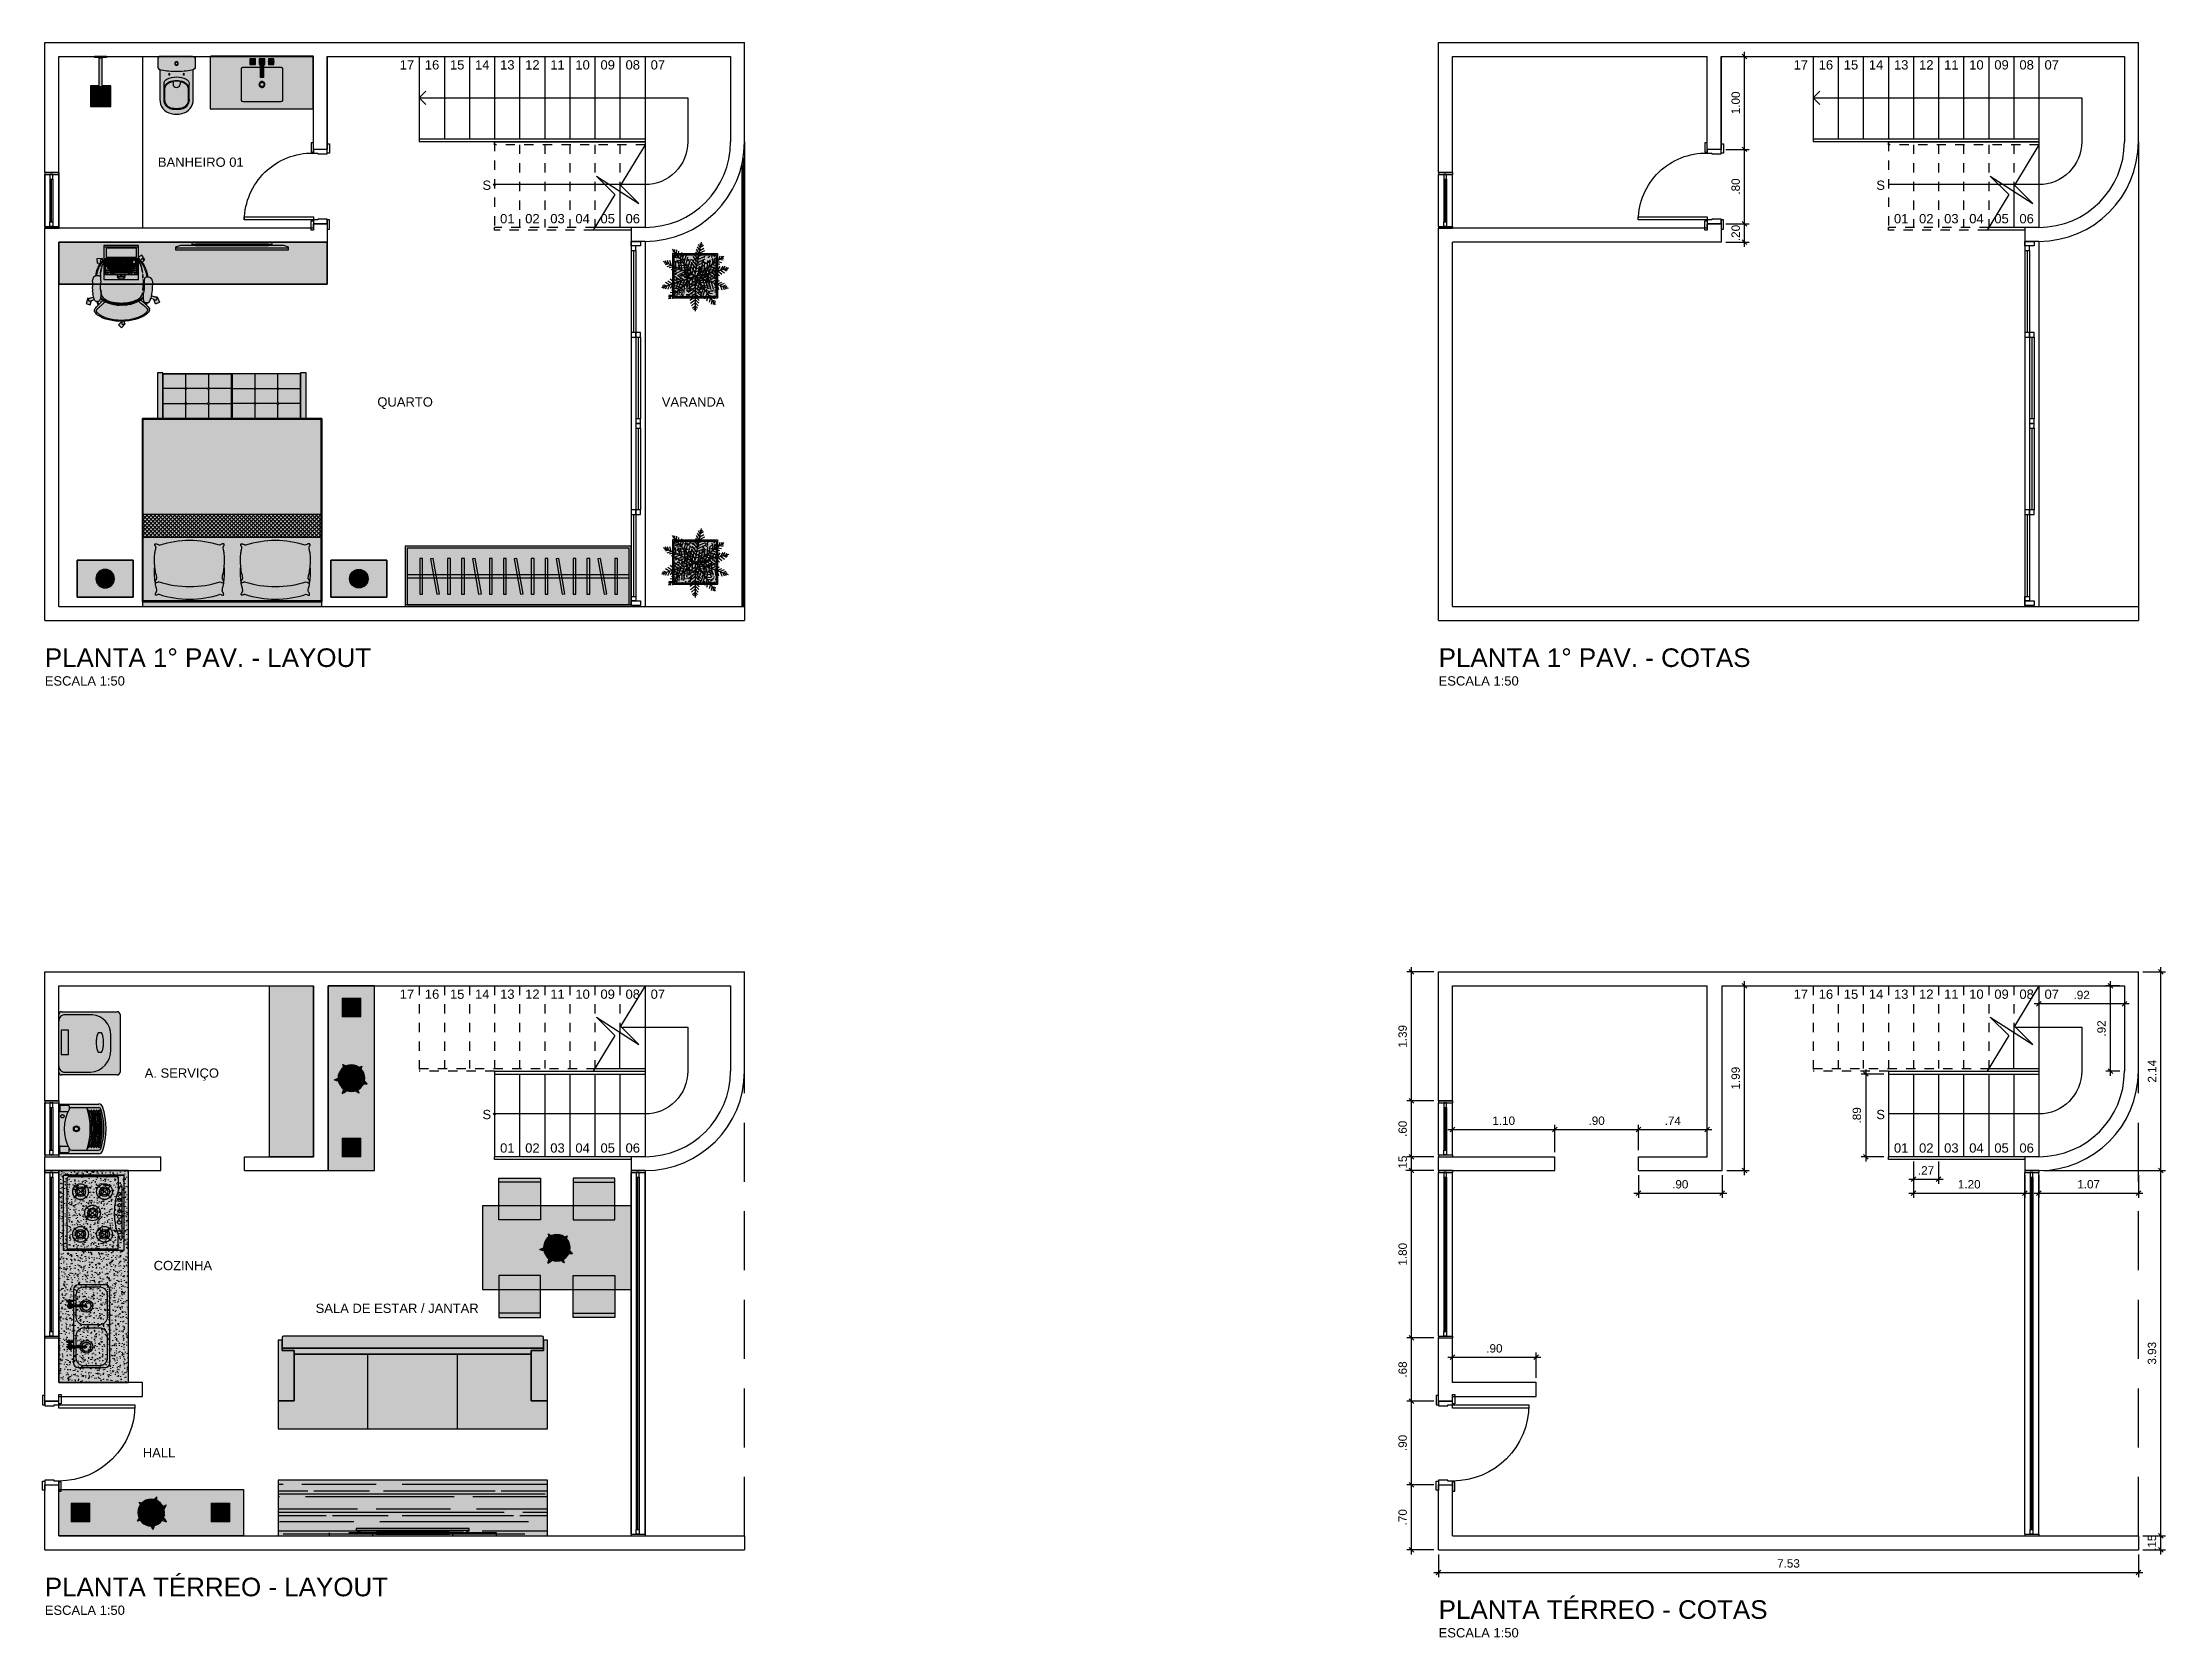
# Model space of a CAD drawing. Header units: millimetres. Extents: x 0 to 22.8, y -0.9 to 16.2.
import ezdxf

# ---------------------------------------------------------------- set-up
doc = ezdxf.new("R2010")
doc.units = ezdxf.units.MM
for name, pattern in [('CACHE', [0.24, 0.12, -0.12]), ('CONTINU', [0]), ('DASHED', [15, 12, -3]), ('DASHSPACE', [30, 12, -18]), ('HIDDEN', [9.525, 6.35, -3.175])]:
    doc.linetypes.add(name, pattern=pattern)
for name, color, linetype in [('AI-Caixilhos', 2, 'Continuous'), ('AI-Equip coz', 1, 'Continuous'), ('AI-Equip san', 1, 'Continuous'), ('AI-Hatch mob', 254, 'Continuous'), ('AI-Mob', 2, 'Continuous'), ('AI-Mármore', 2, 'Continuous'), ('AI-Paisagismo', 95, 'Continuous'), ('AI-Produção', 1, 'Continuous'), ('AI-Proj mob', 1, 'HIDDEN'), ('ARQ_Alvenaria', 4, 'Continuous'), ('ARQ_Caixilho', 1, 'Continuous'), ('ARQ_Escada', 1, 'Continuous'), ('COTAS', 7, 'Continuous'), ('TEXTOS', 2, 'Continuous')]:
    doc.layers.add(name, color=color, linetype=linetype)
doc.layers.add('AI-Hatch equip coz', color=255, linetype='Continuous', lineweight=0)
doc.layers.add('AI-Hatch equip san', color=255, linetype='Continuous', lineweight=0)
doc.styles.get("Standard").update_dxf_attribs({"font": 'arial.ttf'})
doc.dimstyles.new('1-50', dxfattribs={"dimscale": 0.5, "dimtxt": 0.18, "dimasz": 0.1, "dimexe": 0.1, "dimexo": 0.1, "dimgap": 0.1, "dimtad": 1, "dimzin": 4, "dimdsep": 46, "dimtxsty": 'Standard', "dimblk": 'OBLIQUE', "dimcen": 0.1, "dimdle": 0.1, "dimclrd": 1, "dimclre": 1, "dimclrt": 256, "dimadec": 0, "dimazin": 0, "dimtfac": 1, "dimtmove": 0, "dimatfit": 3, "dimldrblk": 'ORIGIN2', "dimfxl": 1, "dimtolj": 1, "dimtzin": 0, "dimarcsym": 1})

msp = doc.modelspace()

# ---------------------------------------------------------------- texts
at = {"layer": 'TEXTOS'}
for s, height, p in [('17', 0.1, (3.82, 15.929)), ('16', 0.1, (4.09, 15.929)), ('15', 0.1, (4.36, 15.929)), ('14', 0.1, (4.63, 15.929)), ('13', 0.1, (4.9, 15.929)), ('12', 0.1, (5.17, 15.929)), ('11', 0.1, (5.44, 15.929)), ('10', 0.1, (5.71, 15.929)), ('09', 0.1, (5.98, 15.929)), ('08', 0.1, (6.25, 15.929)), ('07', 0.1, (6.52, 15.929)), ('17', 0.1, (18.82, 15.929)), ('16', 0.1, (19.09, 15.929)), ('15', 0.1, (19.36, 15.929)), ('14', 0.1, (19.63, 15.929)), ('13', 0.1, (19.9, 15.929)), ('12', 0.1, (20.17, 15.929)), ('11', 0.1, (20.44, 15.929)), ('10', 0.1, (20.71, 15.929)), ('09', 0.1, (20.98, 15.929)), ('08', 0.1, (21.25, 15.929)), ('07', 0.1, (21.52, 15.929)), ('BANHEIRO 01', 0.1, (1.217, 14.882)), ('S', 0.1, (4.71, 14.634)), ('S', 0.1, (19.71, 14.634)), ('01', 0.1, (4.9, 14.274)), ('02', 0.1, (5.17, 14.274)), ('03', 0.1, (5.44, 14.274)), ('04', 0.1, (5.71, 14.274)), ('05', 0.1, (5.98, 14.274)), ('06', 0.1, (6.25, 14.274)), ('01', 0.1, (19.9, 14.274)), ('02', 0.1, (20.17, 14.274)), ('03', 0.1, (20.44, 14.274)), ('04', 0.1, (20.71, 14.274)), ('05', 0.1, (20.98, 14.274)), ('06', 0.1, (21.25, 14.274)), ('QUARTO', 0.1, (3.579, 12.302)), ('VARANDA ', 0.1, (6.64, 12.302)), ('PLANTA 1° PAV. - LAYOUT', 0.2, (0, 9.5)), ('PLANTA 1° PAV. - COTAS', 0.2, (15, 9.5)), ('ESCALA 1:50', 0.1, (0, 9.3)), ('ESCALA 1:50', 0.1, (15, 9.3)), ('17', 0.1, (3.82, 5.929)), ('16', 0.1, (4.09, 5.929)), ('15', 0.1, (4.36, 5.929)), ('14', 0.1, (4.63, 5.929)), ('13', 0.1, (4.9, 5.929)), ('12', 0.1, (5.17, 5.929)), ('11', 0.1, (5.44, 5.929)), ('10', 0.1, (5.71, 5.929)), ('09', 0.1, (5.98, 5.929)), ('08', 0.1, (6.25, 5.929)), ('07', 0.1, (6.52, 5.929)), ('17', 0.1, (18.82, 5.929)), ('16', 0.1, (19.09, 5.929)), ('15', 0.1, (19.36, 5.929)), ('14', 0.1, (19.63, 5.929)), ('13', 0.1, (19.9, 5.929)), ('12', 0.1, (20.17, 5.929)), ('11', 0.1, (20.44, 5.929)), ('10', 0.1, (20.71, 5.929)), ('09', 0.1, (20.98, 5.929)), ('08', 0.1, (21.25, 5.929)), ('07', 0.1, (21.52, 5.929)), ('A. SERVIÇO', 0.1, (1.075, 5.08)), ('S', 0.1, (4.71, 4.634)), ('S', 0.1, (19.71, 4.634)), ('01', 0.1, (4.9, 4.274)), ('02', 0.1, (5.17, 4.274)), ('03', 0.1, (5.44, 4.274)), ('04', 0.1, (5.71, 4.274)), ('05', 0.1, (5.98, 4.274)), ('06', 0.1, (6.25, 4.274)), ('01', 0.1, (19.9, 4.274)), ('02', 0.1, (20.17, 4.274)), ('03', 0.1, (20.44, 4.274)), ('04', 0.1, (20.71, 4.274)), ('05', 0.1, (20.98, 4.274)), ('06', 0.1, (21.25, 4.274)), ('COZINHA', 0.1, (1.172, 3.009)), ('SALA DE ESTAR / JANTAR', 0.1, (2.915, 2.549)), ('HALL', 0.1, (1.055, 0.994)), ('PLANTA TÉRREO - LAYOUT', 0.2, (0, -0.5)), ('ESCALA 1:50', 0.1, (0, -0.7)), ('PLANTA TÉRREO - COTAS', 0.2, (15, -0.743)), ('ESCALA 1:50', 0.1, (15, -0.943))]:
    msp.add_text(s, height=height, dxfattribs=at).set_placement(p)

# ---------------------------------------------------------------- blocks, each defined once
blk = doc.blocks.new('PT80 - DIMENSIONÁVEL')
at = {"color": 1}
for points in [[(0.03, 0), (-0.07, 0), (-0.07, -0.025), (0.03, -0.025)], [(0.04, 0.15), (-0.06, 0.15), (-0.06, 0.175), (0.04, 0.175)], [(0.86, 0.15), (0.96, 0.15), (0.96, 0.175), (0.86, 0.175)], [(0.87, 0), (0.97, 0), (0.97, -0.025), (0.87, -0.025)]]:
    blk.add_lwpolyline(points, close=True, dxfattribs=at)
for points in [[(0, 0.15), (0.05, 0.15), (0.05, 0.05), (0.04, 0.05), (0.04, 0), (0, 0)], [(0.04, 0), (0.04, -0.82), (0.075, -0.82), (0.075, 0)], [(0.86, 0), (0.86, 0.05), (0.85, 0.05), (0.85, 0.15), (0.9, 0.15), (0.9, 0)]]:
    blk.add_lwpolyline(points, close=True)
at = {"color": 1, "linetype": 'HIDDEN'}
blk.add_arc((0.04, 0), 0.82, 270, 0, dxfattribs=at)
blk = doc.blocks.new('BACIA VOGUE PLUS CP525 - PLANTA')
at = {"layer": 'AI-Hatch equip san'}
h = blk.add_hatch(color=256, dxfattribs=at)
h.paths.add_polyline_path([(0.203, -0.106), (0.203, -0.029, 0.417775), (0.173, 0), (-0.172, 0, 0.403767), (-0.201, -0.029), (-0.201, -0.106, 0.267596), (-0.179, -0.144, 0.087351), (-0.165, -0.149, 0.041922), (0.001, -0.163, 0.041922), (0.167, -0.149, -0.002558), (0.166, -0.149, 0.366337)])
h.paths.add_polyline_path([(0.001, -0.097, -1), (0.001, -0.056, -1)], flags=16)
h.paths.add_polyline_path([(0.001, -0.092, -1), (0.001, -0.061, -1)], flags=0)
edge = h.paths.add_edge_path()
edge.add_line((-0.179, -0.144), (-0.179, -0.463))
edge.add_arc((-0.024, -0.463), 0.156, 180, 257.291)
edge.add_arc((0.001, -0.355), 0.267, 257.2908, 282.7089)
edge.add_arc((0.025, -0.463), 0.156, 282.7091, 360.0001)
edge.add_line((0.181, -0.463), (0.181, -0.144))
edge.add_arc((0.159, -0.106), 0.0437, 279.0148, 299.5691, ccw=False)
edge.add_arc((0.001, 0.83), 0.993, 269.9988, 279.5752, ccw=False)
edge.add_arc((0.001, 0.83), 0.993, 260.4248, 270.0012, ccw=False)
edge.add_arc((-0.158, -0.106), 0.0437, 240.4299, 260.984, ccw=False)
for points in [[(-0.171, 0, 0.4201), (-0.201, -0.029), (-0.201, -0.106, 0.267596), (-0.179, -0.144)], [(0.172, 0, -0.4201), (0.203, -0.029), (0.203, -0.106, -0.366337), (0.166, -0.149, -0.041809), (0.001, -0.163, -0.041809), (-0.164, -0.149, -0.089925), (-0.179, -0.144)], [(-0.179, -0.144), (-0.179, -0.463, 0.350641), (-0.058, -0.615, 0.111364), (0.059, -0.615, 0.350641), (0.181, -0.463), (0.181, -0.144)], [(-0.133, -0.357, -0.305538), (-0.077, -0.275, -0.097448), (0.001, -0.259, -0.097448), (0.079, -0.275, -0.305538), (0.134, -0.357)], [(0.039, -0.269, -0.042994), (0.072, -0.279, -0.312272), (0.125, -0.356, 0.00507), (0.126, -0.466, -0.365737), (0.05, -0.559, -0.046156), (0.001, -0.563, -0.046156), (-0.048, -0.559, -0.365737), (-0.124, -0.466, 0.00507), (-0.124, -0.356, -0.312272), (-0.07, -0.279, -0.042994), (-0.037, -0.269)], [(0.039, -0.269, 0.048111), (0.001, -0.266, 0.048111), (-0.037, -0.269)]]:
    blk.add_lwpolyline(points, format="xyb")
at = {"ltscale": 0.151995}
blk.add_lwpolyline([(0.172, 0), (-0.172, 0)], dxfattribs=at)
for points in [[(-0.102, -0.244, -0.109342), (0.001, -0.221, -0.109342), (0.104, -0.244, -0.295956), (0.135, -0.293, 0.008003), (0.135, -0.466, -0.365737), (0.051, -0.568, -0.046156), (0.001, -0.572, -0.046156), (-0.05, -0.568, -0.365737), (-0.133, -0.466, 0.008003), (-0.133, -0.293, -0.295956)], [(-0.077, -0.184, 1), (-0.077, -0.199, 1)], [(0.001, -0.056, 1), (0.001, -0.097, 1)], [(0.001, -0.061, 1), (0.001, -0.092, 1)], [(0.079, -0.184, 1), (0.079, -0.199, 1)]]:
    blk.add_lwpolyline(points, format="xyb", close=True)
at = {"ltscale": 0.140223}
blk.add_lwpolyline([(-0.037, -0.269), (-0.037, -0.297, 1), (0.039, -0.297)], format="xyb", dxfattribs=at)
at = {"ltscale": 0.145372}
blk.add_lwpolyline([(0.039, -0.269), (0.039, -0.298)], dxfattribs=at)
blk = doc.blocks.new('CUBA L117 - PLANTA')
at = {"layer": 'AI-Hatch equip san'}
blk.add_hatch(color=256, dxfattribs=at).paths.add_polyline_path([(0.552, -0.005, 0.414214), (0.547, 0), (-0.547, 0, 0.414214), (-0.553, -0.005), (-0.553, -0.569, 0.414214), (-0.547, -0.574), (0.547, -0.574, 0.414214), (0.552, -0.569)])
for p, q in [((-0.547, 0), (0.547, 0)), ((-0.553, -0.569), (-0.553, -0.005)), ((-0.22, -0.477), (-0.22, -0.137)), ((-0.205, -0.122), (0.205, -0.122)), ((0.22, -0.137), (0.22, -0.477)), ((0.552, -0.569), (0.552, -0.005)), ((0.547, -0.574), (-0.547, -0.574)), ((-0.205, -0.492), (0.205, -0.492))]:
    blk.add_line(p, q)
at = {"ltscale": 0.001536}
for p in [(-0.032, -0.308), (-0.032, -0.307)]:
    blk.add_line(p, (-0.032, -0.307), dxfattribs=at)
at = {"ltscale": 0.001812}
for p, q in [((0, -0.275), (0, -0.275)), ((0, -0.339), (0, -0.339))]:
    blk.add_line(p, q, dxfattribs=at)
at = {"ltscale": 0.001816}
for p, q in [((0, -0.275), (0, -0.275)), ((0, -0.339), (0, -0.339))]:
    blk.add_line(p, q, dxfattribs=at)
at = {"ltscale": 0.001853}
for p in [(0.032, -0.308), (0.032, -0.307)]:
    blk.add_line(p, (0.032, -0.307), dxfattribs=at)
for points in [[(-0.22, -0.137), (-0.22, -0.137), (-0.22, -0.136), (-0.22, -0.136), (-0.22, -0.136), (-0.22, -0.135), (-0.22, -0.135), (-0.22, -0.135), (-0.22, -0.135), (-0.22, -0.135), (-0.22, -0.134), (-0.22, -0.134), (-0.22, -0.134), (-0.22, -0.134), (-0.22, -0.134), (-0.22, -0.133), (-0.22, -0.133), (-0.22, -0.133), (-0.22, -0.132), (-0.219, -0.132), (-0.219, -0.132), (-0.219, -0.131), (-0.219, -0.131), (-0.219, -0.131), (-0.219, -0.13), (-0.219, -0.13), (-0.218, -0.13), (-0.218, -0.13), (-0.218, -0.129), (-0.218, -0.129), (-0.218, -0.129), (-0.218, -0.128), (-0.217, -0.128), (-0.217, -0.128), (-0.217, -0.128), (-0.217, -0.127), (-0.217, -0.127), (-0.216, -0.127), (-0.216, -0.127), (-0.216, -0.126), (-0.216, -0.126), (-0.215, -0.126), (-0.215, -0.126), (-0.215, -0.125), (-0.215, -0.125), (-0.214, -0.125), (-0.214, -0.125), (-0.214, -0.125), (-0.214, -0.124), (-0.213, -0.124), (-0.213, -0.124), (-0.213, -0.124), (-0.212, -0.124), (-0.212, -0.124), (-0.212, -0.123), (-0.212, -0.123), (-0.211, -0.123), (-0.211, -0.123), (-0.211, -0.123), (-0.21, -0.123), (-0.21, -0.123), (-0.21, -0.123), (-0.209, -0.123), (-0.209, -0.122), (-0.209, -0.122), (-0.209, -0.122), (-0.208, -0.122), (-0.208, -0.122), (-0.208, -0.122), (-0.208, -0.122), (-0.207, -0.122), (-0.207, -0.122), (-0.207, -0.122), (-0.207, -0.122), (-0.207, -0.122), (-0.206, -0.122), (-0.206, -0.122), (-0.206, -0.122), (-0.205, -0.122)], [(0.205, -0.122), (0.206, -0.122), (0.206, -0.122), (0.206, -0.122), (0.207, -0.122), (0.207, -0.122), (0.207, -0.122), (0.207, -0.122), (0.207, -0.122), (0.208, -0.122), (0.208, -0.122), (0.208, -0.122), (0.208, -0.122), (0.209, -0.122), (0.209, -0.122), (0.209, -0.122), (0.209, -0.123), (0.21, -0.123), (0.21, -0.123), (0.21, -0.123), (0.211, -0.123), (0.211, -0.123), (0.211, -0.123), (0.212, -0.123), (0.212, -0.123), (0.212, -0.124), (0.212, -0.124), (0.213, -0.124), (0.213, -0.124), (0.213, -0.124), (0.214, -0.124), (0.214, -0.125), (0.214, -0.125), (0.214, -0.125), (0.215, -0.125), (0.215, -0.125), (0.215, -0.126), (0.215, -0.126), (0.216, -0.126), (0.216, -0.126), (0.216, -0.127), (0.216, -0.127), (0.217, -0.127), (0.217, -0.127), (0.217, -0.128), (0.217, -0.128), (0.217, -0.128), (0.218, -0.128), (0.218, -0.129), (0.218, -0.129), (0.218, -0.129), (0.218, -0.13), (0.218, -0.13), (0.219, -0.13), (0.219, -0.13), (0.219, -0.131), (0.219, -0.131), (0.219, -0.131), (0.219, -0.132), (0.219, -0.132), (0.22, -0.132), (0.22, -0.133), (0.22, -0.133), (0.22, -0.133), (0.22, -0.134), (0.22, -0.134), (0.22, -0.134), (0.22, -0.134), (0.22, -0.134), (0.22, -0.135), (0.22, -0.135), (0.22, -0.135), (0.22, -0.135), (0.22, -0.135), (0.22, -0.136), (0.22, -0.136), (0.22, -0.136), (0.22, -0.137), (0.22, -0.137)], [(-0.205, -0.492), (-0.206, -0.492), (-0.206, -0.492), (-0.206, -0.492), (-0.207, -0.492), (-0.207, -0.492), (-0.207, -0.492), (-0.207, -0.492), (-0.207, -0.492), (-0.208, -0.492), (-0.208, -0.492), (-0.208, -0.492), (-0.208, -0.492), (-0.209, -0.492), (-0.209, -0.492), (-0.209, -0.492), (-0.209, -0.492), (-0.21, -0.492), (-0.21, -0.492), (-0.21, -0.492), (-0.211, -0.491), (-0.211, -0.491), (-0.211, -0.491), (-0.212, -0.491), (-0.212, -0.491), (-0.212, -0.491), (-0.212, -0.491), (-0.213, -0.49), (-0.213, -0.49), (-0.213, -0.49), (-0.214, -0.49), (-0.214, -0.49), (-0.214, -0.49), (-0.214, -0.489), (-0.215, -0.489), (-0.215, -0.489), (-0.215, -0.489), (-0.215, -0.489), (-0.216, -0.488), (-0.216, -0.488), (-0.216, -0.488), (-0.216, -0.488), (-0.217, -0.487), (-0.217, -0.487), (-0.217, -0.487), (-0.217, -0.487), (-0.217, -0.486), (-0.218, -0.486), (-0.218, -0.486), (-0.218, -0.485), (-0.218, -0.485), (-0.218, -0.485), (-0.218, -0.485), (-0.219, -0.484), (-0.219, -0.484), (-0.219, -0.484), (-0.219, -0.483), (-0.219, -0.483), (-0.219, -0.483), (-0.219, -0.482), (-0.22, -0.482), (-0.22, -0.482), (-0.22, -0.481), (-0.22, -0.481), (-0.22, -0.481), (-0.22, -0.481), (-0.22, -0.481), (-0.22, -0.48), (-0.22, -0.48), (-0.22, -0.48), (-0.22, -0.48), (-0.22, -0.479), (-0.22, -0.479), (-0.22, -0.479), (-0.22, -0.479), (-0.22, -0.478), (-0.22, -0.478), (-0.22, -0.478), (-0.22, -0.477)], [(0.22, -0.477), (0.22, -0.478), (0.22, -0.478), (0.22, -0.478), (0.22, -0.479), (0.22, -0.479), (0.22, -0.479), (0.22, -0.479), (0.22, -0.48), (0.22, -0.48), (0.22, -0.48), (0.22, -0.48), (0.22, -0.481), (0.22, -0.481), (0.22, -0.481), (0.22, -0.481), (0.22, -0.481), (0.22, -0.482), (0.22, -0.482), (0.219, -0.482), (0.219, -0.483), (0.219, -0.483), (0.219, -0.483), (0.219, -0.484), (0.219, -0.484), (0.219, -0.484), (0.218, -0.485), (0.218, -0.485), (0.218, -0.485), (0.218, -0.485), (0.218, -0.486), (0.218, -0.486), (0.217, -0.486), (0.217, -0.487), (0.217, -0.487), (0.217, -0.487), (0.217, -0.487), (0.216, -0.488), (0.216, -0.488), (0.216, -0.488), (0.216, -0.488), (0.215, -0.489), (0.215, -0.489), (0.215, -0.489), (0.215, -0.489), (0.214, -0.489), (0.214, -0.49), (0.214, -0.49), (0.214, -0.49), (0.213, -0.49), (0.213, -0.49), (0.213, -0.49), (0.212, -0.491), (0.212, -0.491), (0.212, -0.491), (0.212, -0.491), (0.211, -0.491), (0.211, -0.491), (0.211, -0.491), (0.21, -0.492), (0.21, -0.492), (0.21, -0.492), (0.209, -0.492), (0.209, -0.492), (0.209, -0.492), (0.209, -0.492), (0.208, -0.492), (0.208, -0.492), (0.208, -0.492), (0.208, -0.492), (0.207, -0.492), (0.207, -0.492), (0.207, -0.492), (0.207, -0.492), (0.207, -0.492), (0.206, -0.492), (0.206, -0.492), (0.206, -0.492), (0.205, -0.492)]]:
    blk.add_lwpolyline(points)
at = {"linetype": 'DASHSPACE'}
for centre in [(-0.1, -0.062), (0, -0.062), (0.1, -0.062)]:
    blk.add_circle(centre, 0.0175, dxfattribs=at)
blk.add_circle((0, -0.307), 0.0225)
for centre, radius, start, end in [((-0.547, -0.005), 0.00501, 90, 180), ((0.547, -0.005), 0.00501, 0, 90), ((0, -0.307), 0.032, 151.3521, 180), ((0, -0.307), 0.032, 180, 200.4477), ((0, -0.307), 0.032, 200.4477, 269.3512), ((0, -0.307), 0.032, 89.3499, 151.3521), ((0, -0.307), 0.032, 19.9817, 89.3499), ((0, -0.307), 0.032, 269.3512, 331.3521), ((0, -0.307), 0.032, 331.3521, 360), ((0, -0.307), 0.032, 0, 19.9817), ((-0.547, -0.569), 0.00501, 180, 270), ((0.547, -0.569), 0.00501, 270, 360)]:
    blk.add_arc(centre, radius, start, end)
blk = doc.blocks.new('DREAM - 1877C87 - PLANTA')
at = {"layer": 'AI-Hatch equip san'}
h = blk.add_hatch(color=256, dxfattribs=at)
h.paths.add_polyline_path([(-0.069, -0.036), (-0.069, -0.023), (-0.129, -0.023), (-0.129, -0.036)])
h.paths.add_polyline_path([(-0.069, -0.059), (-0.069, -0.036), (-0.129, -0.036), (-0.129, -0.059)])
h.paths.add_polyline_path([(-0.017, -0.201), (0.017, -0.201), (0.017, -0.022), (-0.017, -0.022)])
h.paths.add_polyline_path([(0.017, -0.022), (0.017, -0.059), (0.03, -0.059), (0.03, 0), (-0.03, 0), (-0.03, -0.059), (-0.017, -0.059), (-0.017, -0.022)])
h.paths.add_polyline_path([(0.129, -0.023), (0.129, 0), (0.069, 0), (0.069, -0.023)])
h.paths.add_polyline_path([(0.129, -0.036), (0.129, -0.023), (0.069, -0.023), (0.069, -0.036)])
h.paths.add_polyline_path([(0.129, -0.059), (0.129, -0.036), (0.069, -0.036), (0.069, -0.059)])
h.paths.add_polyline_path([(-0.069, -0.023), (-0.069, 0), (-0.129, 0), (-0.129, -0.023)])
for points in [[(-0.129, -0.059), (-0.069, -0.059), (-0.069, 0), (-0.129, 0)], [(0.069, -0.059), (0.129, -0.059), (0.129, 0), (0.069, 0)], [(-0.129, -0.036), (-0.069, -0.036), (-0.069, -0.023), (-0.129, -0.023)], [(-0.017, -0.022), (0.017, -0.022), (0.017, -0.201), (-0.017, -0.201)], [(0.129, -0.036), (0.069, -0.036), (0.069, -0.023), (0.129, -0.023)]]:
    blk.add_lwpolyline(points, close=True)
blk.add_lwpolyline([(0.017, -0.059), (0.03, -0.059), (0.03, 0), (-0.03, 0), (-0.03, -0.059), (-0.017, -0.059)])
blk = doc.blocks.new('CHUVEIRO QUADRATTA 1992 C CT PL')
at = {"layer": 'AI-Hatch equip san', "ltscale": 3}
blk.add_hatch(color=256, dxfattribs=at).paths.add_polyline_path([(0.01, -0.02, -0.414214), (0.011, -0.019), (0.011, 0.019, -0.414214), (0.01, 0.02)])
at = {"layer": 'AI-Hatch equip san'}
blk.add_hatch(color=256, dxfattribs=at).paths.add_polyline_path([(0.538, 0.111), (0.318, 0.111), (0.318, -0.109), (0.538, -0.109)])
for p, q in [((0, 0.065), (0.01, 0.065)), ((0, 0.065), (0, -0.065)), ((0.01, 0.065), (0.01, -0.065)), ((0.011, 0.019), (0.011, -0.019)), ((0.011, 0.019), (0.02, 0.019)), ((0.02, 0.019), (0.02, -0.019)), ((0.27, 0.016), (0.02, 0.016)), ((0.429, 0.016), (0.27, 0.016)), ((0.45, -0.014), (0.45, 0.016)), ((0, -0.065), (0.01, -0.065)), ((0.011, -0.019), (0.02, -0.019)), ((0.27, -0.014), (0.02, -0.014)), ((0.429, -0.014), (0.27, -0.014))]:
    blk.add_line(p, q)
at = {"linetype": 'CONTINU'}
for points in [[(0.318, -0.014), (0.318, -0.109), (0.538, -0.109), (0.538, 0.111), (0.318, 0.111), (0.318, 0.016)], [(0.363, -0.014), (0.363, -0.064), (0.493, -0.064), (0.493, 0.066), (0.363, 0.066), (0.363, 0.016)]]:
    blk.add_lwpolyline(points, dxfattribs=at)
at = {"linetype": 'CACHE', "extrusion": (0, 0, -1)}
for points in [[(-0.414, -0.014, -0.188867), (-0.428, -0.02, -1), (-0.428, 0.021, -0.188867), (-0.414, 0.016, -0.188867)], [(-0.417, -0.014, -0.158247), (-0.428, -0.018, -1), (-0.428, 0.019, -0.158247), (-0.417, 0.016, -0.158247)], [(-0.421, -0.014, -0.108843), (-0.428, -0.016, -1), (-0.428, 0.017, -0.108843), (-0.421, 0.016, -0.108843)], [(-0.427, -0.014, -0.015104), (-0.428, -0.014, -1), (-0.428, 0.016, -0.015104), (-0.427, 0.016, -0.015104)]]:
    blk.add_lwpolyline(points, format="xyb", dxfattribs=at)
blk.add_lwpolyline([(-0.428, 0.009, -1), (-0.428, -0.007, -1)], format="xyb", close=True, dxfattribs=at)
for centre, start, end in [((0.011, 0.02), 180, 270), ((0.011, -0.02), 90, 180)]:
    blk.add_arc(centre, 0.0015, start, end)
at = {"layer": 'AI-Hatch equip san'}
for points in [[(0, 0.065), (0.01, 0.065), (0, -0.065), (0.01, -0.065)], [(0.011, 0.019), (0.02, 0.019), (0.011, -0.019), (0.02, -0.019)], [(0.02, 0.016), (0.02, -0.014), (0.318, 0.016), (0.318, -0.014)]]:
    blk.add_solid(points, dxfattribs=at)
blk = doc.blocks.new('CAMA KING SIZE 203X193')
at = {"layer": 'AI-Hatch mob', "true_color": 0xe1d8b7}
blk.add_hatch(color=254, dxfattribs=at).paths.add_polyline_path([(0.965, -1.975), (-0.965, -1.975), (-0.965, 0), (0.965, 0)])
at = {"layer": 'AI-Hatch mob', "true_color": 0xd3bf96}
for points in [[(-0.136, -0.216), (-0.124, -0.21), (-0.114, -0.207), (-0.107, -0.207), (-0.103, -0.208), (-0.1, -0.211), (-0.099, -0.215), (-0.1, -0.22), (-0.101, -0.225), (-0.103, -0.229), (-0.105, -0.233), (-0.107, -0.237), (-0.11, -0.241), (-0.112, -0.245), (-0.114, -0.25), (-0.115, -0.255), (-0.115, -0.26), (-0.114, -0.267), (-0.113, -0.275), (-0.111, -0.284), (-0.108, -0.294), (-0.105, -0.306), (-0.102, -0.319), (-0.099, -0.334), (-0.097, -0.351), (-0.094, -0.37), (-0.094, -0.381), (-0.093, -0.377), (-0.092, -0.36), (-0.091, -0.34), (-0.091, -0.32), (-0.091, -0.299), (-0.092, -0.277), (-0.093, -0.256), (-0.094, -0.236), (-0.097, -0.217), (-0.099, -0.2), (-0.102, -0.185), (-0.105, -0.171), (-0.108, -0.16), (-0.111, -0.149), (-0.113, -0.14), (-0.114, -0.133), (-0.115, -0.126), (-0.115, -0.12), (-0.114, -0.115), (-0.112, -0.11), (-0.11, -0.106), (-0.107, -0.102), (-0.105, -0.099), (-0.103, -0.095), (-0.101, -0.09), (-0.1, -0.085), (-0.099, -0.081), (-0.1, -0.077), (-0.103, -0.074), (-0.107, -0.072), (-0.114, -0.072), (-0.124, -0.075), (-0.136, -0.082, 0.156401), (-0.798, -0.082), (-0.811, -0.075), (-0.82, -0.072), (-0.827, -0.072), (-0.832, -0.074), (-0.834, -0.077), (-0.835, -0.081), (-0.835, -0.085), (-0.834, -0.09), (-0.832, -0.095), (-0.83, -0.099), (-0.827, -0.102), (-0.825, -0.106), (-0.823, -0.11), (-0.821, -0.115), (-0.82, -0.12), (-0.82, -0.126), (-0.82, -0.133), (-0.822, -0.14), (-0.824, -0.149), (-0.827, -0.16), (-0.83, -0.171), (-0.833, -0.185), (-0.835, -0.2), (-0.838, -0.217), (-0.84, -0.236), (-0.842, -0.256), (-0.843, -0.277), (-0.844, -0.299), (-0.844, -0.32), (-0.843, -0.34), (-0.843, -0.36), (-0.841, -0.377), (-0.841, -0.381), (-0.84, -0.37), (-0.838, -0.351), (-0.835, -0.334), (-0.833, -0.319), (-0.83, -0.306), (-0.827, -0.294), (-0.824, -0.284), (-0.822, -0.275), (-0.82, -0.267), (-0.82, -0.26), (-0.82, -0.255), (-0.821, -0.25), (-0.823, -0.245), (-0.825, -0.241), (-0.827, -0.237), (-0.83, -0.233), (-0.832, -0.229), (-0.834, -0.225), (-0.835, -0.22), (-0.835, -0.215), (-0.834, -0.211), (-0.832, -0.208), (-0.827, -0.207), (-0.82, -0.207), (-0.811, -0.21), (-0.798, -0.216, -0.156401)], [(-0.798, -0.216), (-0.811, -0.21), (-0.82, -0.207), (-0.827, -0.207), (-0.832, -0.208), (-0.834, -0.211), (-0.835, -0.215), (-0.835, -0.22), (-0.834, -0.225), (-0.832, -0.229), (-0.83, -0.233), (-0.827, -0.237), (-0.825, -0.241), (-0.823, -0.245), (-0.821, -0.25), (-0.82, -0.255), (-0.82, -0.26), (-0.82, -0.267), (-0.822, -0.275), (-0.824, -0.284), (-0.827, -0.294), (-0.83, -0.306), (-0.833, -0.319), (-0.835, -0.334), (-0.838, -0.351), (-0.84, -0.37), (-0.842, -0.39), (-0.843, -0.412), (-0.844, -0.433), (-0.844, -0.454), (-0.843, -0.475), (-0.843, -0.494), (-0.841, -0.512), (-0.84, -0.527), (-0.838, -0.54), (-0.835, -0.551), (-0.833, -0.561), (-0.831, -0.569), (-0.83, -0.575), (-0.829, -0.581), (-0.828, -0.586), (-0.829, -0.59), (-0.83, -0.593), (-0.831, -0.596), (-0.833, -0.599), (-0.835, -0.601), (-0.837, -0.604), (-0.839, -0.606), (-0.84, -0.609), (-0.841, -0.611), (-0.841, -0.614), (-0.841, -0.617), (-0.84, -0.619), (-0.839, -0.622), (-0.837, -0.624), (-0.835, -0.625), (-0.832, -0.626), (-0.829, -0.626), (-0.825, -0.625), (-0.821, -0.624), (-0.816, -0.622), (-0.81, -0.62), (-0.804, -0.617), (-0.796, -0.613), (-0.788, -0.61, 0.161591), (-0.147, -0.61), (-0.138, -0.613), (-0.131, -0.617), (-0.124, -0.62), (-0.118, -0.622), (-0.114, -0.624), (-0.109, -0.625), (-0.106, -0.626), (-0.103, -0.626), (-0.1, -0.625), (-0.098, -0.624), (-0.096, -0.622), (-0.094, -0.619), (-0.094, -0.617), (-0.093, -0.614), (-0.093, -0.611), (-0.094, -0.609), (-0.096, -0.606), (-0.097, -0.604), (-0.099, -0.601), (-0.101, -0.599), (-0.103, -0.596), (-0.105, -0.593), (-0.106, -0.59), (-0.106, -0.586), (-0.106, -0.581), (-0.105, -0.575), (-0.103, -0.569), (-0.101, -0.561), (-0.099, -0.551), (-0.097, -0.54), (-0.095, -0.527), (-0.093, -0.512), (-0.092, -0.494), (-0.091, -0.475), (-0.091, -0.454), (-0.091, -0.433), (-0.092, -0.412), (-0.093, -0.39), (-0.094, -0.37), (-0.097, -0.351), (-0.099, -0.334), (-0.102, -0.319), (-0.105, -0.306), (-0.108, -0.294), (-0.111, -0.284), (-0.113, -0.275), (-0.114, -0.267), (-0.115, -0.26), (-0.115, -0.255), (-0.114, -0.25), (-0.112, -0.245), (-0.11, -0.241), (-0.107, -0.237), (-0.105, -0.233), (-0.103, -0.229), (-0.101, -0.225), (-0.1, -0.22), (-0.099, -0.215), (-0.1, -0.211), (-0.103, -0.208), (-0.107, -0.207), (-0.114, -0.207), (-0.124, -0.21), (-0.136, -0.216, 0.156401)], [(0.126, -0.216), (0.114, -0.21), (0.104, -0.207), (0.097, -0.207), (0.093, -0.208), (0.09, -0.211), (0.089, -0.215), (0.09, -0.22), (0.091, -0.225), (0.093, -0.229), (0.095, -0.233), (0.097, -0.237), (0.1, -0.241), (0.102, -0.245), (0.104, -0.25), (0.105, -0.255), (0.105, -0.26), (0.104, -0.267), (0.103, -0.275), (0.101, -0.284), (0.098, -0.294), (0.095, -0.306), (0.092, -0.319), (0.089, -0.334), (0.087, -0.351), (0.085, -0.37), (0.084, -0.381), (0.083, -0.377), (0.082, -0.36), (0.081, -0.34), (0.081, -0.32), (0.081, -0.299), (0.082, -0.277), (0.083, -0.256), (0.085, -0.236), (0.087, -0.217), (0.089, -0.2), (0.092, -0.185), (0.095, -0.171), (0.098, -0.16), (0.101, -0.149), (0.103, -0.14), (0.104, -0.133), (0.105, -0.126), (0.105, -0.12), (0.104, -0.115), (0.102, -0.11), (0.1, -0.106), (0.097, -0.102), (0.095, -0.099), (0.093, -0.095), (0.091, -0.09), (0.09, -0.085), (0.089, -0.081), (0.09, -0.077), (0.093, -0.074), (0.097, -0.072), (0.104, -0.072), (0.114, -0.075), (0.126, -0.082, -0.156401), (0.788, -0.082), (0.801, -0.075), (0.811, -0.072), (0.817, -0.072), (0.822, -0.074), (0.824, -0.077), (0.825, -0.081), (0.825, -0.085), (0.824, -0.09), (0.822, -0.095), (0.82, -0.099), (0.817, -0.102), (0.815, -0.106), (0.813, -0.11), (0.811, -0.115), (0.81, -0.12), (0.81, -0.126), (0.81, -0.133), (0.812, -0.14), (0.814, -0.149), (0.817, -0.16), (0.82, -0.171), (0.823, -0.185), (0.825, -0.2), (0.828, -0.217), (0.83, -0.236), (0.832, -0.256), (0.833, -0.277), (0.834, -0.299), (0.834, -0.32), (0.834, -0.34), (0.833, -0.36), (0.832, -0.377), (0.831, -0.381), (0.83, -0.37), (0.828, -0.351), (0.825, -0.334), (0.823, -0.319), (0.82, -0.306), (0.817, -0.294), (0.814, -0.284), (0.812, -0.275), (0.81, -0.267), (0.81, -0.26), (0.81, -0.255), (0.811, -0.25), (0.813, -0.245), (0.815, -0.241), (0.817, -0.237), (0.82, -0.233), (0.822, -0.229), (0.824, -0.225), (0.825, -0.22), (0.825, -0.215), (0.824, -0.211), (0.822, -0.208), (0.817, -0.207), (0.811, -0.207), (0.801, -0.21), (0.788, -0.216, 0.156401)], [(0.788, -0.216), (0.801, -0.21), (0.811, -0.207), (0.817, -0.207), (0.822, -0.208), (0.824, -0.211), (0.825, -0.215), (0.825, -0.22), (0.824, -0.225), (0.822, -0.229), (0.82, -0.233), (0.817, -0.237), (0.815, -0.241), (0.813, -0.245), (0.811, -0.25), (0.81, -0.255), (0.81, -0.26), (0.81, -0.267), (0.812, -0.275), (0.814, -0.284), (0.817, -0.294), (0.82, -0.306), (0.823, -0.319), (0.825, -0.334), (0.828, -0.351), (0.83, -0.37), (0.832, -0.39), (0.833, -0.412), (0.834, -0.433), (0.834, -0.454), (0.834, -0.475), (0.833, -0.494), (0.832, -0.512), (0.83, -0.527), (0.828, -0.54), (0.826, -0.551), (0.823, -0.561), (0.821, -0.569), (0.82, -0.575), (0.819, -0.581), (0.818, -0.586), (0.819, -0.59), (0.82, -0.593), (0.821, -0.596), (0.823, -0.599), (0.825, -0.601), (0.827, -0.604), (0.829, -0.606), (0.83, -0.609), (0.831, -0.611), (0.831, -0.614), (0.831, -0.617), (0.83, -0.619), (0.829, -0.622), (0.827, -0.624), (0.825, -0.625), (0.822, -0.626), (0.819, -0.626), (0.815, -0.625), (0.811, -0.624), (0.806, -0.622), (0.801, -0.62), (0.794, -0.617), (0.787, -0.613), (0.778, -0.61, -0.161591), (0.137, -0.61), (0.128, -0.613), (0.121, -0.617), (0.114, -0.62), (0.109, -0.622), (0.104, -0.624), (0.099, -0.625), (0.096, -0.626), (0.093, -0.626), (0.09, -0.625), (0.088, -0.624), (0.086, -0.622), (0.085, -0.619), (0.084, -0.617), (0.083, -0.614), (0.084, -0.611), (0.084, -0.609), (0.086, -0.606), (0.087, -0.604), (0.089, -0.601), (0.091, -0.599), (0.093, -0.596), (0.095, -0.593), (0.096, -0.59), (0.096, -0.586), (0.096, -0.581), (0.095, -0.575), (0.093, -0.569), (0.091, -0.561), (0.089, -0.551), (0.087, -0.54), (0.085, -0.527), (0.083, -0.512), (0.082, -0.494), (0.081, -0.475), (0.081, -0.454), (0.081, -0.433), (0.082, -0.412), (0.083, -0.39), (0.085, -0.37), (0.087, -0.351), (0.089, -0.334), (0.092, -0.319), (0.095, -0.306), (0.098, -0.294), (0.101, -0.284), (0.103, -0.275), (0.104, -0.267), (0.105, -0.26), (0.105, -0.255), (0.104, -0.25), (0.102, -0.245), (0.1, -0.241), (0.097, -0.237), (0.095, -0.233), (0.093, -0.229), (0.091, -0.225), (0.09, -0.22), (0.089, -0.215), (0.09, -0.211), (0.093, -0.208), (0.097, -0.207), (0.104, -0.207), (0.114, -0.21), (0.126, -0.216, -0.156401)], [(-0.965, -0.693), (0.965, -0.693), (0.965, -0.943), (-0.965, -0.943)]]:
    blk.add_hatch(color=9, dxfattribs=at).paths.add_polyline_path(points)
at = {"layer": 'AI-Hatch mob', "ltscale": 0.5}
h = blk.add_hatch(dxfattribs=at)
h.set_pattern_fill('_USER', color=33, scale=0.03, angle=225, style=0, double=1, pattern_type=0)
h.set_pattern_definition([(135, (-0.93, -0.692953), (0.0212132, 0.0212132), []), (45, (-0.93, -0.692953), (0.0212132, -0.0212132), [])])
h.paths.add_polyline_path([(-0.965, -0.693), (0.965, -0.693), (0.965, -0.943), (-0.965, -0.943)])
for p, q in [((-0.136, -0.082), (-0.124, -0.075)), ((-0.136, -0.216), (-0.124, -0.21)), ((-0.124, -0.075), (-0.114, -0.072)), ((-0.124, -0.21), (-0.114, -0.207)), ((-0.114, -0.115), (-0.115, -0.12)), ((-0.115, -0.12), (-0.115, -0.126)), ((-0.115, -0.126), (-0.114, -0.133)), ((-0.114, -0.072), (-0.107, -0.072)), ((-0.112, -0.11), (-0.114, -0.115)), ((-0.114, -0.133), (-0.113, -0.14)), ((-0.114, -0.207), (-0.107, -0.207)), ((-0.113, -0.14), (-0.111, -0.149)), ((-0.11, -0.106), (-0.112, -0.11)), ((-0.111, -0.149), (-0.108, -0.16)), ((-0.107, -0.102), (-0.11, -0.106)), ((-0.108, -0.16), (-0.105, -0.171)), ((-0.107, -0.072), (-0.103, -0.074)), ((-0.105, -0.099), (-0.107, -0.102)), ((-0.107, -0.207), (-0.103, -0.208)), ((-0.103, -0.095), (-0.105, -0.099)), ((-0.105, -0.171), (-0.102, -0.185)), ((-0.103, -0.074), (-0.1, -0.077)), ((-0.101, -0.09), (-0.103, -0.095)), ((-0.103, -0.208), (-0.1, -0.211)), ((-0.101, -0.225), (-0.103, -0.229)), ((-0.102, -0.185), (-0.099, -0.2)), ((-0.1, -0.085), (-0.101, -0.09)), ((-0.1, -0.22), (-0.101, -0.225)), ((-0.1, -0.077), (-0.099, -0.081)), ((-0.099, -0.081), (-0.1, -0.085)), ((-0.1, -0.211), (-0.099, -0.215)), ((-0.099, -0.215), (-0.1, -0.22)), ((-0.099, -0.2), (-0.097, -0.217)), ((-0.097, -0.217), (-0.094, -0.236)), ((0.087, -0.217), (0.085, -0.236)), ((0.089, -0.2), (0.087, -0.217)), ((0.09, -0.077), (0.089, -0.081)), ((0.089, -0.081), (0.09, -0.085)), ((0.092, -0.185), (0.089, -0.2)), ((0.09, -0.211), (0.089, -0.215)), ((0.089, -0.215), (0.09, -0.22)), ((0.093, -0.074), (0.09, -0.077)), ((0.09, -0.085), (0.091, -0.09)), ((0.093, -0.208), (0.09, -0.211)), ((0.09, -0.22), (0.091, -0.225)), ((0.091, -0.09), (0.093, -0.095)), ((0.091, -0.225), (0.093, -0.229)), ((0.095, -0.171), (0.092, -0.185)), ((0.097, -0.072), (0.093, -0.074)), ((0.093, -0.095), (0.095, -0.099)), ((0.097, -0.207), (0.093, -0.208)), ((0.095, -0.099), (0.097, -0.102)), ((0.098, -0.16), (0.095, -0.171)), ((0.104, -0.072), (0.097, -0.072)), ((0.097, -0.102), (0.1, -0.106)), ((0.104, -0.207), (0.097, -0.207)), ((0.101, -0.149), (0.098, -0.16)), ((0.1, -0.106), (0.102, -0.11)), ((0.103, -0.14), (0.101, -0.149)), ((0.102, -0.11), (0.104, -0.115)), ((0.104, -0.133), (0.103, -0.14)), ((0.114, -0.075), (0.104, -0.072)), ((0.104, -0.115), (0.105, -0.12)), ((0.105, -0.126), (0.104, -0.133)), ((0.114, -0.21), (0.104, -0.207)), ((0.105, -0.12), (0.105, -0.126)), ((0.126, -0.082), (0.114, -0.075)), ((0.126, -0.216), (0.114, -0.21)), ((-0.114, -0.25), (-0.115, -0.255)), ((-0.115, -0.255), (-0.115, -0.26)), ((-0.115, -0.26), (-0.114, -0.267)), ((-0.112, -0.245), (-0.114, -0.25)), ((-0.114, -0.267), (-0.113, -0.275)), ((-0.113, -0.275), (-0.111, -0.284)), ((-0.11, -0.241), (-0.112, -0.245)), ((-0.111, -0.284), (-0.108, -0.294)), ((-0.107, -0.237), (-0.11, -0.241)), ((-0.108, -0.294), (-0.105, -0.306)), ((-0.105, -0.233), (-0.107, -0.237)), ((-0.103, -0.229), (-0.105, -0.233)), ((-0.105, -0.306), (-0.102, -0.319)), ((-0.102, -0.319), (-0.099, -0.334)), ((-0.099, -0.334), (-0.097, -0.351)), ((-0.097, -0.351), (-0.094, -0.37)), ((-0.094, -0.236), (-0.093, -0.256)), ((-0.094, -0.37), (-0.093, -0.39)), ((-0.093, -0.377), (-0.094, -0.381)), ((-0.093, -0.256), (-0.092, -0.277)), ((-0.092, -0.36), (-0.093, -0.377)), ((-0.093, -0.39), (-0.092, -0.412)), ((-0.092, -0.277), (-0.091, -0.299)), ((-0.091, -0.34), (-0.092, -0.36)), ((-0.092, -0.412), (-0.091, -0.433)), ((-0.091, -0.299), (-0.091, -0.32)), ((-0.091, -0.32), (-0.091, -0.34)), ((-0.091, -0.433), (-0.091, -0.454)), ((-0.091, -0.454), (-0.091, -0.475)), ((0.082, -0.277), (0.081, -0.299)), ((0.081, -0.299), (0.081, -0.32)), ((0.081, -0.32), (0.081, -0.34)), ((0.081, -0.34), (0.082, -0.36)), ((0.082, -0.412), (0.081, -0.433)), ((0.081, -0.433), (0.081, -0.454)), ((0.081, -0.454), (0.081, -0.475)), ((0.083, -0.256), (0.082, -0.277)), ((0.082, -0.36), (0.083, -0.377)), ((0.083, -0.39), (0.082, -0.412)), ((0.085, -0.236), (0.083, -0.256)), ((0.085, -0.37), (0.083, -0.39)), ((0.083, -0.377), (0.084, -0.381)), ((0.087, -0.351), (0.085, -0.37)), ((0.089, -0.334), (0.087, -0.351)), ((0.092, -0.319), (0.089, -0.334)), ((0.095, -0.306), (0.092, -0.319)), ((0.093, -0.229), (0.095, -0.233)), ((0.095, -0.233), (0.097, -0.237)), ((0.098, -0.294), (0.095, -0.306)), ((0.097, -0.237), (0.1, -0.241)), ((0.101, -0.284), (0.098, -0.294)), ((0.1, -0.241), (0.102, -0.245)), ((0.103, -0.275), (0.101, -0.284)), ((0.102, -0.245), (0.104, -0.25)), ((0.104, -0.267), (0.103, -0.275)), ((0.104, -0.25), (0.105, -0.255)), ((0.105, -0.26), (0.104, -0.267)), ((0.105, -0.255), (0.105, -0.26)), ((-0.138, -0.613), (-0.147, -0.61)), ((-0.131, -0.617), (-0.138, -0.613)), ((-0.124, -0.62), (-0.131, -0.617)), ((-0.118, -0.622), (-0.124, -0.62)), ((-0.114, -0.624), (-0.118, -0.622)), ((-0.109, -0.625), (-0.114, -0.624)), ((-0.106, -0.626), (-0.109, -0.625)), ((-0.105, -0.575), (-0.106, -0.581)), ((-0.106, -0.581), (-0.106, -0.586)), ((-0.106, -0.586), (-0.106, -0.59)), ((-0.106, -0.59), (-0.105, -0.593)), ((-0.103, -0.626), (-0.106, -0.626)), ((-0.103, -0.569), (-0.105, -0.575)), ((-0.105, -0.593), (-0.103, -0.596)), ((-0.101, -0.561), (-0.103, -0.569)), ((-0.103, -0.596), (-0.101, -0.599)), ((-0.1, -0.625), (-0.103, -0.626)), ((-0.099, -0.551), (-0.101, -0.561)), ((-0.101, -0.599), (-0.099, -0.601)), ((-0.098, -0.624), (-0.1, -0.625)), ((-0.097, -0.54), (-0.099, -0.551)), ((-0.099, -0.601), (-0.097, -0.604)), ((-0.096, -0.622), (-0.098, -0.624)), ((-0.095, -0.527), (-0.097, -0.54)), ((-0.097, -0.604), (-0.096, -0.606)), ((-0.096, -0.606), (-0.094, -0.609)), ((-0.094, -0.619), (-0.096, -0.622)), ((-0.093, -0.512), (-0.095, -0.527)), ((-0.094, -0.609), (-0.093, -0.611)), ((-0.093, -0.614), (-0.094, -0.617)), ((-0.094, -0.617), (-0.094, -0.619)), ((-0.092, -0.494), (-0.093, -0.512)), ((-0.093, -0.611), (-0.093, -0.614)), ((-0.091, -0.475), (-0.092, -0.494)), ((0.081, -0.475), (0.082, -0.494)), ((0.082, -0.494), (0.083, -0.512)), ((0.083, -0.512), (0.085, -0.527)), ((0.084, -0.611), (0.083, -0.614)), ((0.083, -0.614), (0.084, -0.617)), ((0.086, -0.606), (0.084, -0.609)), ((0.084, -0.609), (0.084, -0.611)), ((0.084, -0.617), (0.085, -0.619)), ((0.085, -0.527), (0.087, -0.54)), ((0.085, -0.619), (0.086, -0.622)), ((0.087, -0.604), (0.086, -0.606)), ((0.086, -0.622), (0.088, -0.624)), ((0.087, -0.54), (0.089, -0.551)), ((0.089, -0.601), (0.087, -0.604)), ((0.088, -0.624), (0.09, -0.625)), ((0.089, -0.551), (0.091, -0.561)), ((0.091, -0.599), (0.089, -0.601)), ((0.09, -0.625), (0.093, -0.626)), ((0.091, -0.561), (0.093, -0.569)), ((0.093, -0.596), (0.091, -0.599)), ((0.093, -0.569), (0.095, -0.575)), ((0.095, -0.593), (0.093, -0.596)), ((0.093, -0.626), (0.096, -0.626)), ((0.095, -0.575), (0.096, -0.581)), ((0.096, -0.59), (0.095, -0.593)), ((0.096, -0.581), (0.096, -0.586)), ((0.096, -0.586), (0.096, -0.59)), ((0.096, -0.626), (0.099, -0.625)), ((0.099, -0.625), (0.104, -0.624)), ((0.104, -0.624), (0.109, -0.622)), ((0.109, -0.622), (0.114, -0.62)), ((0.114, -0.62), (0.121, -0.617)), ((0.121, -0.617), (0.128, -0.613)), ((0.128, -0.613), (0.137, -0.61))]:
    blk.add_line(p, q)
for points in [[(0.965, -1.975), (-0.965, -1.975), (-0.965, 0), (0.965, 0)], [(-0.965, -1.975), (0.965, -1.975), (0.965, 0), (-0.965, 0)], [(-0.965, -0.693), (0.965, -0.693), (0.965, -0.943), (-0.965, -0.943)]]:
    blk.add_lwpolyline(points, close=True)
for points in [[(-0.798, -0.082), (-0.811, -0.075), (-0.82, -0.072), (-0.827, -0.072), (-0.832, -0.074), (-0.834, -0.077), (-0.835, -0.081), (-0.835, -0.085), (-0.834, -0.09), (-0.832, -0.095), (-0.83, -0.099), (-0.827, -0.102), (-0.825, -0.106), (-0.823, -0.11), (-0.821, -0.115), (-0.82, -0.12), (-0.82, -0.126), (-0.82, -0.133), (-0.822, -0.14), (-0.824, -0.149), (-0.827, -0.16), (-0.83, -0.171), (-0.833, -0.185), (-0.835, -0.2), (-0.838, -0.217), (-0.84, -0.236), (-0.842, -0.256), (-0.843, -0.277), (-0.844, -0.299), (-0.844, -0.32), (-0.843, -0.34), (-0.843, -0.36), (-0.841, -0.377), (-0.841, -0.381)], [(-0.798, -0.216), (-0.811, -0.21), (-0.82, -0.207), (-0.827, -0.207), (-0.832, -0.208), (-0.834, -0.211), (-0.835, -0.215), (-0.835, -0.22), (-0.834, -0.225), (-0.832, -0.229), (-0.83, -0.233), (-0.827, -0.237), (-0.825, -0.241), (-0.823, -0.245), (-0.821, -0.25), (-0.82, -0.255), (-0.82, -0.26), (-0.82, -0.267), (-0.822, -0.275), (-0.824, -0.284), (-0.827, -0.294), (-0.83, -0.306), (-0.833, -0.319), (-0.835, -0.334), (-0.838, -0.351), (-0.84, -0.37), (-0.842, -0.39), (-0.843, -0.412), (-0.844, -0.433), (-0.844, -0.454), (-0.843, -0.475), (-0.843, -0.494), (-0.841, -0.512), (-0.84, -0.527), (-0.838, -0.54), (-0.835, -0.551), (-0.833, -0.561), (-0.831, -0.569), (-0.83, -0.575), (-0.829, -0.581), (-0.828, -0.586), (-0.829, -0.59), (-0.83, -0.593), (-0.831, -0.596), (-0.833, -0.599), (-0.835, -0.601), (-0.837, -0.604), (-0.839, -0.606), (-0.84, -0.609), (-0.841, -0.611), (-0.841, -0.614), (-0.841, -0.617), (-0.84, -0.619), (-0.839, -0.622), (-0.837, -0.624), (-0.835, -0.625), (-0.832, -0.626), (-0.829, -0.626), (-0.825, -0.625), (-0.821, -0.624), (-0.816, -0.622), (-0.81, -0.62), (-0.804, -0.617), (-0.796, -0.613), (-0.788, -0.61)], [(0.788, -0.216), (0.801, -0.21), (0.811, -0.207), (0.817, -0.207), (0.822, -0.208), (0.824, -0.211), (0.825, -0.215), (0.825, -0.22), (0.824, -0.225), (0.822, -0.229), (0.82, -0.233), (0.817, -0.237), (0.815, -0.241), (0.813, -0.245), (0.811, -0.25), (0.81, -0.255), (0.81, -0.26), (0.81, -0.267), (0.812, -0.275), (0.814, -0.284), (0.817, -0.294), (0.82, -0.306), (0.823, -0.319), (0.825, -0.334), (0.828, -0.351), (0.83, -0.37), (0.832, -0.39), (0.833, -0.412), (0.834, -0.433), (0.834, -0.454), (0.834, -0.475), (0.833, -0.494), (0.832, -0.512), (0.83, -0.527), (0.828, -0.54), (0.826, -0.551), (0.823, -0.561), (0.821, -0.569), (0.82, -0.575), (0.819, -0.581), (0.818, -0.586), (0.819, -0.59), (0.82, -0.593), (0.821, -0.596), (0.823, -0.599), (0.825, -0.601), (0.827, -0.604), (0.829, -0.606), (0.83, -0.609), (0.831, -0.611), (0.831, -0.614), (0.831, -0.617), (0.83, -0.619), (0.829, -0.622), (0.827, -0.624), (0.825, -0.625), (0.822, -0.626), (0.819, -0.626), (0.815, -0.625), (0.811, -0.624), (0.806, -0.622), (0.801, -0.62), (0.794, -0.617), (0.787, -0.613), (0.778, -0.61)], [(0.788, -0.082), (0.801, -0.075), (0.811, -0.072), (0.817, -0.072), (0.822, -0.074), (0.824, -0.077), (0.825, -0.081), (0.825, -0.085), (0.824, -0.09), (0.822, -0.095), (0.82, -0.099), (0.817, -0.102), (0.815, -0.106), (0.813, -0.11), (0.811, -0.115), (0.81, -0.12), (0.81, -0.126), (0.81, -0.133), (0.812, -0.14), (0.814, -0.149), (0.817, -0.16), (0.82, -0.171), (0.823, -0.185), (0.825, -0.2), (0.828, -0.217), (0.83, -0.236), (0.832, -0.256), (0.833, -0.277), (0.834, -0.299), (0.834, -0.32), (0.834, -0.34), (0.833, -0.36), (0.832, -0.377), (0.831, -0.381)]]:
    blk.add_lwpolyline(points)
for centre, radius, start, end in [((-0.467, -1.114), 1.084, 72.2217, 107.7783), ((-0.467, -1.249), 1.084, 72.2217, 107.7783), ((0.457, -1.114), 1.084, 72.2217, 107.7783), ((0.457, -1.249), 1.084, 72.2217, 107.7783), ((-0.467, 0.357), 1.018, 251.6418, 288.3582), ((0.457, 0.357), 1.018, 251.6418, 288.3582)]:
    blk.add_arc(centre, radius, start, end)
at = {"layer": 'AI-Proj mob'}
blk.add_lwpolyline([(0.955, -1.965), (-0.955, -1.965), (-0.955, -0.01), (0.955, -0.01)], close=True, dxfattribs=at)
blk = doc.blocks.new('abajour 200mm')
at = {"layer": 'AI-Hatch mob', "ltscale": 3}
h = blk.add_hatch(color=255, dxfattribs=at)
h.paths.add_polyline_path([(-0.1, 0, 1), (0.1, 0, 1)])
h.paths.add_polyline_path([(0.0483, 0, 1), (-0.0483, 0, 1)], flags=16)
h.paths.add_polyline_path([(0.043125, 0, 1), (-0.043125, 0, 1)], flags=0)
for radius in [0.1, 0.0483, 0.043125]:
    blk.add_circle((0, 0), radius)
blk = doc.blocks.new('*U22')
at = {"layer": 'AI-Hatch mob'}
blk.add_hatch(color=33, dxfattribs=at).paths.add_polyline_path([(0, 0.45), (0, 0), (2.89, 0), (2.89, 0.45)])
blk.add_lwpolyline([(0, 0.45), (0, 0), (2.89, 0), (2.89, 0.45)], close=True)
blk = doc.blocks.new('NOTEBOOK - PLANTA')
at = {"layer": 'AI-Hatch mob'}
blk.add_hatch(color=255, dxfattribs=at).paths.add_polyline_path([(-0.187, 0.364), (-0.187, 0), (0.187, 0), (0.187, 0.364)])
for p, q in [((-0.043, 0.339), (0.043, 0.339)), ((-0.187, 0.144), (-0.128, 0.144)), ((-0.187, 0.141), (-0.128, 0.141)), ((-0.187, 0.015), (0.187, 0.015)), ((0.163, 0.206), (-0.163, 0.206)), ((-0.163, 0.202), (0.163, 0.202)), ((-0.163, 0.129), (-0.163, 0.027)), ((-0.163, 0.129), (0.163, 0.129)), ((-0.163, 0.027), (0.163, 0.027)), ((-0.068, 0.144), (0.068, 0.144)), ((-0.068, 0.141), (0.068, 0.141)), ((0.128, 0.144), (0.187, 0.144)), ((0.128, 0.141), (0.187, 0.141)), ((0.163, 0.027), (0.163, 0.129))]:
    blk.add_line(p, q)
for points in [[(-0.187, 0.364), (-0.187, 0), (0.187, 0), (0.187, 0.364)], [(-0.175, 0.312), (-0.175, 0.197), (0.175, 0.197), (0.175, 0.312)], [(-0.172, 0.309), (-0.172, 0.289), (-0.14, 0.289), (-0.14, 0.309)], [(-0.172, 0.287), (-0.172, 0.266), (-0.122, 0.266), (-0.122, 0.287)], [(-0.172, 0.264), (-0.172, 0.244), (-0.133, 0.244), (-0.133, 0.264)], [(-0.172, 0.242), (-0.172, 0.222), (-0.14, 0.222), (-0.14, 0.242)], [(-0.169, 0.305), (-0.169, 0.291), (-0.144, 0.291), (-0.144, 0.305)], [(-0.169, 0.283), (-0.169, 0.268), (-0.125, 0.268), (-0.125, 0.283)], [(-0.169, 0.261), (-0.169, 0.246), (-0.137, 0.246), (-0.137, 0.261)], [(-0.169, 0.238), (-0.169, 0.224), (-0.144, 0.224), (-0.144, 0.238)], [(-0.138, 0.242), (-0.138, 0.222), (-0.117, 0.222), (-0.117, 0.242)], [(-0.134, 0.238), (-0.134, 0.224), (-0.121, 0.224), (-0.121, 0.238)], [(-0.131, 0.264), (-0.131, 0.244), (-0.11, 0.244), (-0.11, 0.264)], [(-0.127, 0.261), (-0.127, 0.246), (-0.114, 0.246), (-0.114, 0.261)], [(-0.119, 0.287), (-0.119, 0.266), (-0.099, 0.266), (-0.099, 0.287)], [(-0.118, 0.309), (-0.118, 0.289), (-0.086, 0.289), (-0.086, 0.309)], [(-0.116, 0.283), (-0.116, 0.268), (-0.102, 0.268), (-0.102, 0.283)], [(-0.115, 0.242), (-0.115, 0.222), (-0.094, 0.222), (-0.094, 0.242)], [(-0.114, 0.305), (-0.114, 0.291), (-0.089, 0.291), (-0.089, 0.305)], [(-0.111, 0.238), (-0.111, 0.224), (-0.098, 0.224), (-0.098, 0.238)], [(-0.108, 0.264), (-0.108, 0.244), (-0.087, 0.244), (-0.087, 0.264)], [(-0.104, 0.261), (-0.104, 0.246), (-0.091, 0.246), (-0.091, 0.261)], [(-0.096, 0.287), (-0.096, 0.266), (-0.075, 0.266), (-0.075, 0.287)], [(-0.092, 0.283), (-0.092, 0.268), (-0.079, 0.268), (-0.079, 0.283)], [(-0.091, 0.242), (-0.091, 0.222), (-0.071, 0.222), (-0.071, 0.242)], [(-0.088, 0.238), (-0.088, 0.224), (-0.074, 0.224), (-0.074, 0.238)], [(-0.085, 0.264), (-0.085, 0.244), (-0.064, 0.244), (-0.064, 0.264)], [(-0.083, 0.309), (-0.083, 0.289), (0.083, 0.289), (0.083, 0.309)], [(-0.081, 0.261), (-0.081, 0.246), (-0.068, 0.246), (-0.068, 0.261)], [(-0.08, 0.305), (-0.08, 0.291), (0.079, 0.291), (0.079, 0.305)], [(-0.073, 0.287), (-0.073, 0.266), (-0.052, 0.266), (-0.052, 0.287)], [(-0.069, 0.283), (-0.069, 0.268), (-0.056, 0.268), (-0.056, 0.283)], [(-0.068, 0.242), (-0.068, 0.222), (-0.047, 0.222), (-0.047, 0.242)], [(-0.065, 0.238), (-0.065, 0.224), (-0.051, 0.224), (-0.051, 0.238)], [(-0.062, 0.264), (-0.062, 0.244), (-0.041, 0.244), (-0.041, 0.264)], [(-0.058, 0.261), (-0.058, 0.246), (-0.044, 0.246), (-0.044, 0.261)], [(-0.05, 0.287), (-0.05, 0.266), (-0.029, 0.266), (-0.029, 0.287)], [(-0.046, 0.283), (-0.046, 0.268), (-0.033, 0.268), (-0.033, 0.283)], [(-0.045, 0.242), (-0.045, 0.222), (-0.024, 0.222), (-0.024, 0.242)], [(-0.043, 0.333), (-0.043, 0.319), (-0.003, 0.319), (-0.003, 0.333)], [(-0.041, 0.238), (-0.041, 0.224), (-0.028, 0.224), (-0.028, 0.238)], [(-0.038, 0.264), (-0.038, 0.244), (-0.018, 0.244), (-0.018, 0.264)], [(-0.035, 0.261), (-0.035, 0.246), (-0.021, 0.246), (-0.021, 0.261)], [(-0.027, 0.287), (-0.027, 0.266), (-0.006, 0.266), (-0.006, 0.287)], [(-0.023, 0.283), (-0.023, 0.268), (-0.01, 0.268), (-0.01, 0.283)], [(-0.022, 0.242), (-0.022, 0.222), (-0.001, 0.222), (-0.001, 0.242)], [(-0.018, 0.238), (-0.018, 0.224), (-0.005, 0.224), (-0.005, 0.238)], [(-0.015, 0.264), (-0.015, 0.244), (0.006, 0.244), (0.006, 0.264)], [(-0.012, 0.261), (-0.012, 0.246), (0.002, 0.246), (0.002, 0.261)], [(-0.004, 0.287), (-0.004, 0.266), (0.017, 0.266), (0.017, 0.287)], [(0, 0.283), (0, 0.268), (0.014, 0.268), (0.014, 0.283)], [(0.001, 0.242), (0.001, 0.222), (0.022, 0.222), (0.022, 0.242)], [(0.003, 0.333), (0.003, 0.319), (0.043, 0.319), (0.043, 0.333)], [(0.005, 0.238), (0.005, 0.224), (0.018, 0.224), (0.018, 0.238)], [(0.008, 0.264), (0.008, 0.244), (0.029, 0.244), (0.029, 0.264)], [(0.012, 0.261), (0.012, 0.246), (0.025, 0.246), (0.025, 0.261)], [(0.02, 0.287), (0.02, 0.266), (0.04, 0.266), (0.04, 0.287)], [(0.023, 0.283), (0.023, 0.268), (0.037, 0.268), (0.037, 0.283)], [(0.024, 0.242), (0.024, 0.222), (0.045, 0.222), (0.045, 0.242)], [(0.028, 0.238), (0.028, 0.224), (0.041, 0.224), (0.041, 0.238)], [(0.031, 0.264), (0.031, 0.244), (0.052, 0.244), (0.052, 0.264)], [(0.035, 0.261), (0.035, 0.246), (0.048, 0.246), (0.048, 0.261)], [(0.043, 0.287), (0.043, 0.266), (0.064, 0.266), (0.064, 0.287)], [(0.046, 0.283), (0.046, 0.268), (0.06, 0.268), (0.06, 0.283)], [(0.048, 0.242), (0.048, 0.222), (0.068, 0.222), (0.068, 0.242)], [(0.051, 0.238), (0.051, 0.224), (0.065, 0.224), (0.065, 0.238)], [(0.054, 0.264), (0.054, 0.244), (0.075, 0.244), (0.075, 0.264)], [(0.058, 0.261), (0.058, 0.246), (0.071, 0.246), (0.071, 0.261)], [(0.066, 0.287), (0.066, 0.266), (0.087, 0.266), (0.087, 0.287)], [(0.07, 0.283), (0.07, 0.268), (0.083, 0.268), (0.083, 0.283)], [(0.071, 0.242), (0.071, 0.222), (0.091, 0.222), (0.091, 0.242)], [(0.074, 0.238), (0.074, 0.224), (0.088, 0.224), (0.088, 0.238)], [(0.077, 0.264), (0.077, 0.244), (0.098, 0.244), (0.098, 0.264)], [(0.081, 0.261), (0.081, 0.246), (0.094, 0.246), (0.094, 0.261)], [(0.086, 0.309), (0.086, 0.289), (0.118, 0.289), (0.118, 0.309)], [(0.089, 0.305), (0.089, 0.291), (0.114, 0.291), (0.114, 0.305)], [(0.089, 0.287), (0.089, 0.266), (0.11, 0.266), (0.11, 0.287)], [(0.093, 0.283), (0.093, 0.268), (0.106, 0.268), (0.106, 0.283)], [(0.094, 0.242), (0.094, 0.222), (0.115, 0.222), (0.115, 0.242)], [(0.098, 0.238), (0.098, 0.224), (0.111, 0.224), (0.111, 0.238)], [(0.101, 0.264), (0.101, 0.244), (0.121, 0.244), (0.121, 0.264)], [(0.104, 0.261), (0.104, 0.246), (0.118, 0.246), (0.118, 0.261)], [(0.112, 0.287), (0.112, 0.266), (0.173, 0.266), (0.173, 0.287)], [(0.116, 0.283), (0.116, 0.268), (0.169, 0.268), (0.169, 0.283)], [(0.117, 0.242), (0.117, 0.222), (0.138, 0.222), (0.138, 0.242)], [(0.121, 0.238), (0.121, 0.224), (0.134, 0.224), (0.134, 0.238)], [(0.124, 0.264), (0.124, 0.244), (0.14, 0.244), (0.14, 0.222), (0.173, 0.222), (0.173, 0.264)], [(0.127, 0.261), (0.127, 0.246), (0.144, 0.246), (0.144, 0.224), (0.169, 0.224), (0.169, 0.261)], [(0.14, 0.309), (0.14, 0.289), (0.173, 0.289), (0.173, 0.309)], [(0.144, 0.305), (0.144, 0.291), (0.169, 0.291), (0.169, 0.305)], [(-0.175, 0.181), (-0.175, 0.156), (-0.149, 0.156), (-0.149, 0.181)], [(-0.172, 0.22), (-0.172, 0.199), (-0.152, 0.199), (-0.152, 0.22)], [(-0.172, 0.179), (-0.172, 0.158), (-0.152, 0.158), (-0.152, 0.179)], [(-0.169, 0.216), (-0.169, 0.201), (-0.155, 0.201), (-0.155, 0.216)], [(-0.169, 0.175), (-0.169, 0.16), (-0.155, 0.16), (-0.155, 0.175)], [(-0.149, 0.22), (-0.149, 0.199), (-0.129, 0.199), (-0.129, 0.22)], [(-0.146, 0.216), (-0.146, 0.201), (-0.132, 0.201), (-0.132, 0.216)], [(-0.128, 0.153), (-0.128, 0.135), (-0.068, 0.135), (-0.068, 0.153)], [(-0.126, 0.22), (-0.126, 0.199), (-0.105, 0.199), (-0.105, 0.22)], [(-0.125, 0.181), (-0.125, 0.156), (-0.03, 0.156), (-0.03, 0.181)], [(-0.125, 0.15), (-0.125, 0.138), (-0.071, 0.138), (-0.071, 0.15)], [(-0.123, 0.179), (-0.123, 0.158), (-0.102, 0.158), (-0.102, 0.179)], [(-0.122, 0.216), (-0.122, 0.201), (-0.109, 0.201), (-0.109, 0.216)], [(-0.119, 0.175), (-0.119, 0.16), (-0.106, 0.16), (-0.106, 0.175)], [(-0.103, 0.22), (-0.103, 0.199), (-0.082, 0.199), (-0.082, 0.22)], [(-0.1, 0.179), (-0.1, 0.158), (-0.079, 0.158), (-0.079, 0.179)], [(-0.099, 0.216), (-0.099, 0.201), (-0.086, 0.201), (-0.086, 0.216)], [(-0.096, 0.175), (-0.096, 0.16), (-0.082, 0.16), (-0.082, 0.175)], [(-0.08, 0.22), (-0.08, 0.199), (-0.059, 0.199), (-0.059, 0.22)], [(-0.076, 0.216), (-0.076, 0.201), (-0.063, 0.201), (-0.063, 0.216)], [(-0.076, 0.179), (-0.076, 0.158), (-0.056, 0.158), (-0.056, 0.179)], [(-0.073, 0.175), (-0.073, 0.16), (-0.059, 0.16), (-0.059, 0.175)], [(-0.057, 0.22), (-0.057, 0.199), (-0.036, 0.199), (-0.036, 0.22)], [(-0.053, 0.216), (-0.053, 0.201), (-0.04, 0.201), (-0.04, 0.216)], [(-0.053, 0.179), (-0.053, 0.158), (-0.032, 0.158), (-0.032, 0.179)], [(-0.049, 0.175), (-0.049, 0.16), (-0.036, 0.16), (-0.036, 0.175)], [(-0.034, 0.22), (-0.034, 0.199), (-0.013, 0.199), (-0.013, 0.22)], [(-0.03, 0.216), (-0.03, 0.201), (-0.016, 0.201), (-0.016, 0.216)], [(-0.022, 0.181), (-0.022, 0.156), (0.072, 0.156), (0.072, 0.181)], [(-0.02, 0.179), (-0.02, 0.158), (0.001, 0.158), (0.001, 0.179)], [(-0.016, 0.175), (-0.016, 0.16), (-0.003, 0.16), (-0.003, 0.175)], [(-0.01, 0.22), (-0.01, 0.199), (0.01, 0.199), (0.01, 0.22)], [(-0.007, 0.216), (-0.007, 0.201), (0.007, 0.201), (0.007, 0.216)], [(0.003, 0.179), (0.003, 0.158), (0.024, 0.158), (0.024, 0.179)], [(0.007, 0.175), (0.007, 0.16), (0.02, 0.16), (0.02, 0.175)], [(0.013, 0.22), (0.013, 0.199), (0.034, 0.199), (0.034, 0.22)], [(0.016, 0.216), (0.016, 0.201), (0.03, 0.201), (0.03, 0.216)], [(0.026, 0.179), (0.026, 0.158), (0.047, 0.158), (0.047, 0.179)], [(0.03, 0.175), (0.03, 0.16), (0.043, 0.16), (0.043, 0.175)], [(0.036, 0.22), (0.036, 0.199), (0.057, 0.199), (0.057, 0.22)], [(0.04, 0.216), (0.04, 0.201), (0.053, 0.201), (0.053, 0.216)], [(0.049, 0.179), (0.049, 0.158), (0.07, 0.158), (0.07, 0.179)], [(0.053, 0.175), (0.053, 0.16), (0.066, 0.16), (0.066, 0.175)], [(0.059, 0.22), (0.059, 0.199), (0.08, 0.199), (0.08, 0.22)], [(0.063, 0.216), (0.063, 0.201), (0.076, 0.201), (0.076, 0.216)], [(0.068, 0.153), (0.068, 0.135), (0.128, 0.135), (0.128, 0.153)], [(0.08, 0.181), (0.08, 0.156), (0.175, 0.156), (0.175, 0.181)], [(0.082, 0.22), (0.082, 0.199), (0.103, 0.199), (0.103, 0.22)], [(0.082, 0.179), (0.082, 0.158), (0.103, 0.158), (0.103, 0.179)], [(0.086, 0.216), (0.086, 0.201), (0.099, 0.201), (0.099, 0.216)], [(0.086, 0.175), (0.086, 0.16), (0.099, 0.16), (0.099, 0.175)], [(0.105, 0.22), (0.105, 0.199), (0.126, 0.199), (0.126, 0.22)], [(0.105, 0.179), (0.105, 0.158), (0.126, 0.158), (0.126, 0.179)], [(0.109, 0.216), (0.109, 0.201), (0.122, 0.201), (0.122, 0.216)], [(0.109, 0.175), (0.109, 0.16), (0.122, 0.16), (0.122, 0.175)], [(0.129, 0.22), (0.129, 0.199), (0.149, 0.199), (0.149, 0.22)], [(0.129, 0.179), (0.129, 0.158), (0.149, 0.158), (0.149, 0.179)], [(0.132, 0.216), (0.132, 0.201), (0.146, 0.201), (0.146, 0.216)], [(0.132, 0.175), (0.132, 0.16), (0.146, 0.16), (0.146, 0.175)], [(0.152, 0.22), (0.152, 0.199), (0.173, 0.199), (0.173, 0.22)], [(0.152, 0.179), (0.152, 0.158), (0.173, 0.158), (0.173, 0.179)], [(0.155, 0.216), (0.155, 0.201), (0.169, 0.201), (0.169, 0.216)], [(0.155, 0.175), (0.155, 0.16), (0.169, 0.16), (0.169, 0.175)]]:
    blk.add_lwpolyline(points, close=True)
for points in [[(-0.172, 0.309), (-0.169, 0.305)], [(-0.169, 0.291), (-0.172, 0.289)], [(-0.172, 0.287), (-0.169, 0.283)], [(-0.169, 0.268), (-0.172, 0.266)], [(-0.172, 0.264), (-0.169, 0.261)], [(-0.169, 0.246), (-0.172, 0.244)], [(-0.172, 0.242), (-0.169, 0.238)], [(-0.144, 0.305), (-0.14, 0.309)], [(-0.144, 0.291), (-0.14, 0.289)], [(-0.144, 0.238), (-0.14, 0.242)], [(-0.138, 0.242), (-0.134, 0.238)], [(-0.137, 0.261), (-0.133, 0.264)], [(-0.137, 0.246), (-0.133, 0.244)], [(-0.131, 0.264), (-0.127, 0.261)], [(-0.127, 0.246), (-0.131, 0.244)], [(-0.125, 0.283), (-0.122, 0.287)], [(-0.125, 0.268), (-0.122, 0.266)], [(-0.121, 0.238), (-0.117, 0.242)], [(-0.119, 0.287), (-0.116, 0.283)], [(-0.116, 0.268), (-0.119, 0.266)], [(-0.118, 0.309), (-0.114, 0.305)], [(-0.114, 0.291), (-0.118, 0.289)], [(-0.115, 0.242), (-0.111, 0.238)], [(-0.114, 0.261), (-0.11, 0.264)], [(-0.114, 0.246), (-0.11, 0.244)], [(-0.108, 0.264), (-0.104, 0.261)], [(-0.104, 0.246), (-0.108, 0.244)], [(-0.102, 0.283), (-0.099, 0.287)], [(-0.102, 0.268), (-0.099, 0.266)], [(-0.098, 0.238), (-0.094, 0.242)], [(-0.096, 0.287), (-0.092, 0.283)], [(-0.092, 0.268), (-0.096, 0.266)], [(-0.091, 0.261), (-0.087, 0.264)], [(-0.091, 0.246), (-0.087, 0.244)], [(-0.091, 0.242), (-0.088, 0.238)], [(-0.089, 0.305), (-0.086, 0.309)], [(-0.089, 0.291), (-0.086, 0.289)], [(-0.085, 0.264), (-0.081, 0.261)], [(-0.081, 0.246), (-0.085, 0.244)], [(-0.083, 0.309), (-0.08, 0.305)], [(-0.08, 0.291), (-0.083, 0.289)], [(-0.079, 0.283), (-0.075, 0.287)], [(-0.079, 0.268), (-0.075, 0.266)], [(-0.074, 0.238), (-0.071, 0.242)], [(-0.073, 0.287), (-0.069, 0.283)], [(-0.069, 0.268), (-0.073, 0.266)], [(-0.068, 0.261), (-0.064, 0.264)], [(-0.068, 0.246), (-0.064, 0.244)], [(-0.068, 0.242), (-0.065, 0.238)], [(-0.062, 0.264), (-0.058, 0.261)], [(-0.058, 0.246), (-0.062, 0.244)], [(-0.056, 0.283), (-0.052, 0.287)], [(-0.056, 0.268), (-0.052, 0.266)], [(-0.051, 0.238), (-0.047, 0.242)], [(-0.05, 0.287), (-0.046, 0.283)], [(-0.046, 0.268), (-0.05, 0.266)], [(-0.045, 0.242), (-0.041, 0.238)], [(-0.044, 0.261), (-0.041, 0.264)], [(-0.044, 0.246), (-0.041, 0.244)], [(-0.038, 0.264), (-0.035, 0.261)], [(-0.035, 0.246), (-0.038, 0.244)], [(-0.033, 0.283), (-0.029, 0.287)], [(-0.033, 0.268), (-0.029, 0.266)], [(-0.028, 0.238), (-0.024, 0.242)], [(-0.027, 0.287), (-0.023, 0.283)], [(-0.023, 0.268), (-0.027, 0.266)], [(-0.022, 0.242), (-0.018, 0.238)], [(-0.021, 0.261), (-0.018, 0.264)], [(-0.021, 0.246), (-0.018, 0.244)], [(-0.015, 0.264), (-0.012, 0.261)], [(-0.012, 0.246), (-0.015, 0.244)], [(-0.01, 0.283), (-0.006, 0.287)], [(-0.01, 0.268), (-0.006, 0.266)], [(-0.005, 0.238), (-0.001, 0.242)], [(-0.004, 0.287), (0, 0.283)], [(0, 0.268), (-0.004, 0.266)], [(0.001, 0.242), (0.005, 0.238)], [(0.002, 0.261), (0.006, 0.264)], [(0.002, 0.246), (0.006, 0.244)], [(0.008, 0.264), (0.012, 0.261)], [(0.012, 0.246), (0.008, 0.244)], [(0.014, 0.283), (0.017, 0.287)], [(0.014, 0.268), (0.017, 0.266)], [(0.018, 0.238), (0.022, 0.242)], [(0.02, 0.287), (0.023, 0.283)], [(0.023, 0.268), (0.02, 0.266)], [(0.024, 0.242), (0.028, 0.238)], [(0.025, 0.261), (0.029, 0.264)], [(0.025, 0.246), (0.029, 0.244)], [(0.031, 0.264), (0.035, 0.261)], [(0.035, 0.246), (0.031, 0.244)], [(0.037, 0.283), (0.04, 0.287)], [(0.037, 0.268), (0.04, 0.266)], [(0.041, 0.238), (0.045, 0.242)], [(0.043, 0.287), (0.046, 0.283)], [(0.046, 0.268), (0.043, 0.266)], [(0.048, 0.261), (0.052, 0.264)], [(0.048, 0.246), (0.052, 0.244)], [(0.048, 0.242), (0.051, 0.238)], [(0.054, 0.264), (0.058, 0.261)], [(0.058, 0.246), (0.054, 0.244)], [(0.06, 0.283), (0.064, 0.287)], [(0.06, 0.268), (0.064, 0.266)], [(0.065, 0.238), (0.068, 0.242)], [(0.066, 0.287), (0.07, 0.283)], [(0.07, 0.268), (0.066, 0.266)], [(0.071, 0.261), (0.075, 0.264)], [(0.071, 0.246), (0.075, 0.244)], [(0.071, 0.242), (0.074, 0.238)], [(0.077, 0.264), (0.081, 0.261)], [(0.081, 0.246), (0.077, 0.244)], [(0.079, 0.305), (0.083, 0.309)], [(0.079, 0.291), (0.083, 0.289)], [(0.083, 0.283), (0.087, 0.287)], [(0.083, 0.268), (0.087, 0.266)], [(0.086, 0.309), (0.089, 0.305)], [(0.089, 0.291), (0.086, 0.289)], [(0.088, 0.238), (0.091, 0.242)], [(0.089, 0.287), (0.093, 0.283)], [(0.093, 0.268), (0.089, 0.266)], [(0.094, 0.261), (0.098, 0.264)], [(0.094, 0.246), (0.098, 0.244)], [(0.094, 0.242), (0.098, 0.238)], [(0.101, 0.264), (0.104, 0.261)], [(0.104, 0.246), (0.101, 0.244)], [(0.106, 0.283), (0.11, 0.287)], [(0.106, 0.268), (0.11, 0.266)], [(0.111, 0.238), (0.115, 0.242)], [(0.112, 0.287), (0.116, 0.283)], [(0.116, 0.268), (0.112, 0.266)], [(0.114, 0.305), (0.118, 0.309)], [(0.114, 0.291), (0.118, 0.289)], [(0.117, 0.242), (0.121, 0.238)], [(0.118, 0.261), (0.121, 0.264)], [(0.118, 0.246), (0.121, 0.244)], [(0.124, 0.264), (0.127, 0.261)], [(0.124, 0.244), (0.127, 0.246)], [(0.134, 0.238), (0.138, 0.242)], [(0.14, 0.309), (0.144, 0.305)], [(0.144, 0.291), (0.14, 0.289)], [(0.14, 0.244), (0.144, 0.246)], [(0.169, 0.305), (0.173, 0.309)], [(0.169, 0.291), (0.173, 0.289)], [(0.169, 0.283), (0.173, 0.287)], [(0.169, 0.268), (0.173, 0.266)], [(0.169, 0.261), (0.173, 0.264)], [(-0.169, 0.224), (-0.172, 0.222)], [(-0.172, 0.22), (-0.169, 0.216)], [(-0.169, 0.201), (-0.172, 0.199)], [(-0.172, 0.179), (-0.169, 0.175)], [(-0.169, 0.16), (-0.172, 0.158)], [(-0.155, 0.216), (-0.152, 0.22)], [(-0.155, 0.201), (-0.152, 0.199)], [(-0.155, 0.175), (-0.152, 0.179)], [(-0.155, 0.16), (-0.152, 0.158)], [(-0.149, 0.22), (-0.146, 0.216)], [(-0.146, 0.201), (-0.149, 0.199)], [(-0.144, 0.224), (-0.14, 0.222)], [(-0.134, 0.224), (-0.138, 0.222)], [(-0.132, 0.216), (-0.129, 0.22)], [(-0.132, 0.201), (-0.129, 0.199)], [(-0.126, 0.22), (-0.122, 0.216)], [(-0.122, 0.201), (-0.126, 0.199)], [(-0.123, 0.179), (-0.119, 0.175)], [(-0.119, 0.16), (-0.123, 0.158)], [(-0.121, 0.224), (-0.117, 0.222)], [(-0.111, 0.224), (-0.115, 0.222)], [(-0.109, 0.216), (-0.105, 0.22)], [(-0.109, 0.201), (-0.105, 0.199)], [(-0.106, 0.175), (-0.102, 0.179)], [(-0.106, 0.16), (-0.102, 0.158)], [(-0.103, 0.22), (-0.099, 0.216)], [(-0.099, 0.201), (-0.103, 0.199)], [(-0.1, 0.179), (-0.096, 0.175)], [(-0.096, 0.16), (-0.1, 0.158)], [(-0.098, 0.224), (-0.094, 0.222)], [(-0.088, 0.224), (-0.091, 0.222)], [(-0.086, 0.216), (-0.082, 0.22)], [(-0.086, 0.201), (-0.082, 0.199)], [(-0.082, 0.175), (-0.079, 0.179)], [(-0.082, 0.16), (-0.079, 0.158)], [(-0.08, 0.22), (-0.076, 0.216)], [(-0.076, 0.201), (-0.08, 0.199)], [(-0.076, 0.179), (-0.073, 0.175)], [(-0.073, 0.16), (-0.076, 0.158)], [(-0.074, 0.224), (-0.071, 0.222)], [(-0.065, 0.224), (-0.068, 0.222)], [(-0.063, 0.216), (-0.059, 0.22)], [(-0.063, 0.201), (-0.059, 0.199)], [(-0.059, 0.175), (-0.056, 0.179)], [(-0.059, 0.16), (-0.056, 0.158)], [(-0.057, 0.22), (-0.053, 0.216)], [(-0.053, 0.201), (-0.057, 0.199)], [(-0.053, 0.179), (-0.049, 0.175)], [(-0.049, 0.16), (-0.053, 0.158)], [(-0.051, 0.224), (-0.047, 0.222)], [(-0.041, 0.224), (-0.045, 0.222)], [(-0.04, 0.216), (-0.036, 0.22)], [(-0.04, 0.201), (-0.036, 0.199)], [(-0.036, 0.175), (-0.032, 0.179)], [(-0.036, 0.16), (-0.032, 0.158)], [(-0.034, 0.22), (-0.03, 0.216)], [(-0.03, 0.201), (-0.034, 0.199)], [(-0.028, 0.224), (-0.024, 0.222)], [(-0.018, 0.224), (-0.022, 0.222)], [(-0.02, 0.179), (-0.016, 0.175)], [(-0.016, 0.16), (-0.02, 0.158)], [(-0.016, 0.216), (-0.013, 0.22)], [(-0.016, 0.201), (-0.013, 0.199)], [(-0.01, 0.22), (-0.007, 0.216)], [(-0.007, 0.201), (-0.01, 0.199)], [(-0.005, 0.224), (-0.001, 0.222)], [(-0.003, 0.175), (0.001, 0.179)], [(-0.003, 0.16), (0.001, 0.158)], [(0.005, 0.224), (0.001, 0.222)], [(0.003, 0.179), (0.007, 0.175)], [(0.007, 0.16), (0.003, 0.158)], [(0.007, 0.216), (0.01, 0.22)], [(0.007, 0.201), (0.01, 0.199)], [(0.013, 0.22), (0.016, 0.216)], [(0.016, 0.201), (0.013, 0.199)], [(0.018, 0.224), (0.022, 0.222)], [(0.02, 0.175), (0.024, 0.179)], [(0.02, 0.16), (0.024, 0.158)], [(0.028, 0.224), (0.024, 0.222)], [(0.026, 0.179), (0.03, 0.175)], [(0.03, 0.16), (0.026, 0.158)], [(0.03, 0.216), (0.034, 0.22)], [(0.03, 0.201), (0.034, 0.199)], [(0.036, 0.22), (0.04, 0.216)], [(0.04, 0.201), (0.036, 0.199)], [(0.041, 0.224), (0.045, 0.222)], [(0.043, 0.175), (0.047, 0.179)], [(0.043, 0.16), (0.047, 0.158)], [(0.051, 0.224), (0.048, 0.222)], [(0.049, 0.179), (0.053, 0.175)], [(0.053, 0.16), (0.049, 0.158)], [(0.053, 0.216), (0.057, 0.22)], [(0.053, 0.201), (0.057, 0.199)], [(0.059, 0.22), (0.063, 0.216)], [(0.063, 0.201), (0.059, 0.199)], [(0.065, 0.224), (0.068, 0.222)], [(0.066, 0.175), (0.07, 0.179)], [(0.066, 0.16), (0.07, 0.158)], [(0.074, 0.224), (0.071, 0.222)], [(0.071, 0.15), (0.071, 0.138), (0.125, 0.138), (0.125, 0.15), (0.071, 0.15)], [(0.076, 0.216), (0.08, 0.22)], [(0.076, 0.201), (0.08, 0.199)], [(0.082, 0.22), (0.086, 0.216)], [(0.086, 0.201), (0.082, 0.199)], [(0.082, 0.179), (0.086, 0.175)], [(0.086, 0.16), (0.082, 0.158)], [(0.088, 0.224), (0.091, 0.222)], [(0.098, 0.224), (0.094, 0.222)], [(0.099, 0.216), (0.103, 0.22)], [(0.099, 0.201), (0.103, 0.199)], [(0.099, 0.175), (0.103, 0.179)], [(0.099, 0.16), (0.103, 0.158)], [(0.105, 0.22), (0.109, 0.216)], [(0.109, 0.201), (0.105, 0.199)], [(0.105, 0.179), (0.109, 0.175)], [(0.109, 0.16), (0.105, 0.158)], [(0.111, 0.224), (0.115, 0.222)], [(0.121, 0.224), (0.117, 0.222)], [(0.122, 0.216), (0.126, 0.22)], [(0.122, 0.201), (0.126, 0.199)], [(0.122, 0.175), (0.126, 0.179)], [(0.122, 0.16), (0.126, 0.158)], [(0.129, 0.22), (0.132, 0.216)], [(0.132, 0.201), (0.129, 0.199)], [(0.129, 0.179), (0.132, 0.175)], [(0.132, 0.16), (0.129, 0.158)], [(0.134, 0.224), (0.138, 0.222)], [(0.14, 0.222), (0.144, 0.224)], [(0.146, 0.216), (0.149, 0.22)], [(0.146, 0.201), (0.149, 0.199)], [(0.146, 0.175), (0.149, 0.179)], [(0.146, 0.16), (0.149, 0.158)], [(0.152, 0.22), (0.155, 0.216)], [(0.155, 0.201), (0.152, 0.199)], [(0.152, 0.179), (0.155, 0.175)], [(0.155, 0.16), (0.152, 0.158)], [(0.169, 0.224), (0.173, 0.222)], [(0.169, 0.216), (0.173, 0.22)], [(0.169, 0.201), (0.173, 0.199)], [(0.169, 0.175), (0.173, 0.179)], [(0.169, 0.16), (0.173, 0.158)]]:
    blk.add_lwpolyline(points)
blk.add_arc((0, 0.297), 0.0602, 44.7569, 135.2431)
blk = doc.blocks.new('*U27')
at = {"layer": 'AI-Hatch mob', "true_color": 0xa79e70}
blk.add_hatch(color=33, dxfattribs=at).paths.add_polyline_path([(0, -0.65), (2.43, -0.65), (2.43, 0), (0, 0)])
for points in [[(0, -0.65), (2.43, -0.65), (2.43, 0), (0, 0)], [(2.41, -0.02), (0.02, -0.02), (0.02, -0.63), (2.41, -0.63)], [(0, -0.65), (2.43, -0.65), (2.43, -0.63), (0, -0.63)]]:
    blk.add_lwpolyline(points, close=True)
blk = doc.blocks.new('*U26')
for points in [[(-0.015, 2.39), (-0.015, 0), (0.015, 0), (0.015, 2.39)], [(-0.193, 2.265), (-0.193, 2.235), (0.193, 2.235), (0.193, 2.265)], [(-0.193, 2.081), (-0.188, 2.052), (0.193, 2.119), (0.188, 2.148)], [(-0.193, 1.965), (-0.193, 1.935), (0.193, 1.935), (0.193, 1.965)], [(-0.193, 1.815), (-0.193, 1.785), (0.193, 1.785), (0.193, 1.815)], [(-0.193, 1.631), (-0.188, 1.602), (0.193, 1.669), (0.188, 1.698)], [(-0.193, 1.515), (-0.193, 1.485), (0.193, 1.485), (0.193, 1.515)], [(-0.193, 1.365), (-0.193, 1.335), (0.193, 1.335), (0.193, 1.365)], [(-0.193, 1.181), (-0.188, 1.152), (0.193, 1.219), (0.188, 1.248)], [(-0.193, 1.065), (-0.193, 1.035), (0.193, 1.035), (0.193, 1.065)], [(-0.193, 0.915), (-0.193, 0.885), (0.193, 0.885), (0.193, 0.915)], [(-0.193, 0.731), (-0.188, 0.702), (0.193, 0.769), (0.188, 0.798)], [(-0.193, 0.615), (-0.193, 0.585), (0.193, 0.585), (0.193, 0.615)], [(-0.193, 0.465), (-0.193, 0.435), (0.193, 0.435), (0.193, 0.465)], [(-0.193, 0.281), (-0.188, 0.252), (0.193, 0.319), (0.188, 0.348)], [(-0.193, 0.165), (-0.193, 0.135), (0.193, 0.135), (0.193, 0.165)]]:
    blk.add_lwpolyline(points, close=True)
blk = doc.blocks.new('*U30')
at = {"color": 1}
for points in [[(0.03, 0), (-0.07, 0), (-0.07, -0.025), (0.03, -0.025)], [(0.04, 0.15), (-0.06, 0.15), (-0.06, 0.175), (0.04, 0.175)], [(0.76, 0.15), (0.86, 0.15), (0.86, 0.175), (0.76, 0.175)], [(0.77, 0), (0.87, 0), (0.87, -0.025), (0.77, -0.025)]]:
    blk.add_lwpolyline(points, close=True, dxfattribs=at)
for points in [[(0, 0.15), (0.05, 0.15), (0.05, 0.05), (0.04, 0.05), (0.04, 0), (0, 0)], [(0.04, 0), (0.04, -0.743), (0.075, -0.743), (0.075, 0)], [(0.76, 0), (0.76, 0.05), (0.75, 0.05), (0.75, 0.15), (0.8, 0.15), (0.8, 0)]]:
    blk.add_lwpolyline(points, close=True)
at = {"color": 1, "linetype": 'HIDDEN'}
blk.add_arc((0.03, -0.012), 0.73, 270.7848, 0.981, dxfattribs=at)
blk = doc.blocks.new('*U36')
at = {"ltscale": 0.5}
for p, q in [((0.08, 0.6), (-0.07, 0.6)), ((-0.07, 0.6), (0.08, 0.6)), ((-0.07, 0.6), (-0.07, 0.58)), ((-0.07, 0.58), (0.08, 0.58)), ((0.08, 0.6), (0.08, 0.58)), ((-0.07, 0.02), (0.08, 0.02)), ((-0.07, 0.02), (-0.07, 0)), ((0.08, 0.02), (0.08, 0)), ((-0.07, 0), (0.08, 0))]:
    blk.add_line(p, q, dxfattribs=at)
at = {"color": 1, "ltscale": 0.25}
for p, q in [((-0.07, 0.02), (-0.07, 0.58)), ((-0.015, 0.53), (-0.015, 0.07)), ((0.015, 0.53), (0.015, 0.07)), ((0.08, 0.02), (0.08, 0.58))]:
    blk.add_line(p, q, dxfattribs=at)
at = {"color": 252, "ltscale": 0.25}
blk.add_line((0, 0.53), (0, 0.07), dxfattribs=at)
at = {"ltscale": 0.25}
for points in [[(0.015, 0.58), (-0.015, 0.58), (-0.015, 0.53), (0.015, 0.53)], [(-0.015, 0.07), (0.015, 0.07), (0.015, 0.02), (-0.015, 0.02)]]:
    blk.add_lwpolyline(points, close=True, dxfattribs=at)
blk = doc.blocks.new('*U38')
at = {"ltscale": 0.5}
for p, q in [((0.08, 1.8), (-0.07, 1.8)), ((-0.07, 1.8), (0.08, 1.8)), ((-0.07, 1.8), (-0.07, 1.78)), ((-0.07, 1.78), (0.08, 1.78)), ((0.08, 1.8), (0.08, 1.78)), ((-0.07, 0.02), (0.08, 0.02)), ((-0.07, 0.02), (-0.07, 0)), ((0.08, 0.02), (0.08, 0)), ((-0.07, 0), (0.08, 0))]:
    blk.add_line(p, q, dxfattribs=at)
at = {"color": 1, "ltscale": 0.25}
for p, q in [((-0.07, 0.02), (-0.07, 1.78)), ((-0.015, 1.73), (-0.015, 0.07)), ((0.015, 1.73), (0.015, 0.07)), ((0.08, 0.02), (0.08, 1.78))]:
    blk.add_line(p, q, dxfattribs=at)
at = {"color": 252, "ltscale": 0.25}
blk.add_line((0, 1.73), (0, 0.07), dxfattribs=at)
at = {"ltscale": 0.25}
for points in [[(0.015, 1.78), (-0.015, 1.78), (-0.015, 1.73), (0.015, 1.73)], [(-0.015, 0.07), (0.015, 0.07), (0.015, 0.02), (-0.015, 0.02)]]:
    blk.add_lwpolyline(points, close=True, dxfattribs=at)
blk = doc.blocks.new('CUBA DUPLA RETANGULAR 2C 40BL PRIME TRAMONTINA 94031106 - PLANTA')
at = {"layer": 'AI-Hatch equip coz'}
h = blk.add_hatch(color=256, dxfattribs=at)
edge = h.paths.add_edge_path()
edge.add_line((-0.395, -0.39), (0.395, -0.39))
edge.add_arc((0.395, -0.34), 0.05, 270, 360)
edge.add_line((0.445, -0.34), (0.445, -0.05))
edge.add_arc((0.395, -0.05), 0.05, 360, 450)
edge.add_line((0.395, 0), (-0.395, 0))
edge.add_arc((-0.395, -0.05), 0.05, 90, 180)
edge.add_line((-0.445, -0.05), (-0.445, -0.34))
edge.add_arc((-0.395, -0.34), 0.05, 180, 270)
for p, q in [((-0.42, -0.105), (-0.42, -0.285)), ((-0.1, -0.025), (-0.34, -0.025)), ((-0.02, -0.285), (-0.02, -0.105)), ((0.02, -0.105), (0.02, -0.285)), ((0.34, -0.025), (0.1, -0.025)), ((0.42, -0.285), (0.42, -0.105)), ((-0.34, -0.365), (-0.1, -0.365)), ((0.1, -0.365), (0.34, -0.365))]:
    blk.add_line(p, q)
blk.add_lwpolyline([(-0.395, -0.39), (0.395, -0.39, 0.41421356), (0.445, -0.34), (0.445, -0.05, 0.41421356), (0.395, 0), (-0.395, 0, 0.41421356), (-0.445, -0.05), (-0.445, -0.34, 0.41421356)], format="xyb", close=True)
for centre, radius in [((-0.22, -0.13725), 0.06833), ((-0.22, -0.13725), 0.04983), ((0.22, -0.13725), 0.06833), ((0.22, -0.13725), 0.04983)]:
    blk.add_circle(centre, radius)
for centre, start, end in [((-0.34, -0.105), 90, 180), ((-0.1, -0.105), 0, 90), ((0.1, -0.105), 90, 180), ((0.34, -0.105), 0, 90), ((-0.34, -0.285), 180, 270), ((-0.1, -0.285), 270, 0), ((0.1, -0.285), 180, 270), ((0.34, -0.285), 270, 0)]:
    blk.add_arc(centre, 0.08, start, end)
blk = doc.blocks.new('torneira loft design 1194-ds_planta')
at = {"layer": 'AI-Hatch equip san'}
blk.add_hatch(color=256, dxfattribs=at).paths.add_polyline_path([(0.01, -0.025, 0.168827), (0.023, -0.013), (0.031, -0.013), (0.031, -0.011), (0.037, -0.011), (0.037, -0.005), (0.052, -0.005, 0.000843), (0.051, -0.006), (0.051, -0.034), (0.062, -0.034), (0.062, 0.034), (0.051, 0.034), (0.051, 0.006, 0.000799), (0.052, 0.005), (0.037, 0.005), (0.037, 0.011), (0.036, 0.011, -0.045723), (0.034, 0.011, -0.04573), (0.032, 0.011), (0.031, 0.011), (0.031, 0.013), (0.023, 0.013, 1.40626), (-0.01, -0.025), (-0.01, -0.167), (-0.01, -0.168), (-0.01, -0.169), (-0.01, -0.17), (-0.009, -0.17), (-0.009, -0.171), (-0.008, -0.172), (-0.008, -0.172), (-0.007, -0.173), (-0.006, -0.174), (-0.006, -0.174), (-0.005, -0.175), (-0.003, -0.175), (-0.003, -0.176), (-0.002, -0.176), (-0.001, -0.176), (0.001, -0.176), (0.002, -0.176), (0.003, -0.175), (0.004, -0.175), (0.005, -0.175), (0.006, -0.174), (0.007, -0.174), (0.007, -0.173), (0.008, -0.173), (0.009, -0.171), (0.009, -0.171), (0.009, -0.17), (0.01, -0.169), (0.01, -0.168), (0.01, -0.168), (0.01, -0.166), (0.01, -0.164)])
at = {"linetype": 'CONTINU'}
for points in [[(-0.01, -0.014), (-0.011, -0.014), (-0.012, -0.012), (-0.013, -0.012), (-0.014, -0.01), (-0.015, -0.01), (-0.015, -0.008), (-0.016, -0.007), (-0.016, -0.006), (-0.017, -0.004), (-0.017, -0.003), (-0.017, -0.002), (-0.017, 0), (-0.017, 0.002), (-0.017, 0.003), (-0.017, 0.005), (-0.016, 0.007), (-0.016, 0.007), (-0.015, 0.009), (-0.015, 0.01), (-0.014, 0.011), (-0.012, 0.012), (-0.012, 0.013), (-0.01, 0.014), (-0.01, 0.015), (-0.008, 0.015), (-0.007, 0.016), (-0.006, 0.016), (-0.004, 0.017), (-0.003, 0.017), (-0.002, 0.017), (0, 0.017), (0.002, 0.017), (0.003, 0.017), (0.005, 0.017), (0.007, 0.016), (0.007, 0.016), (0.009, 0.015), (0.01, 0.015), (0.011, 0.014), (0.012, 0.012), (0.013, 0.012), (0.014, 0.01), (0.015, 0.01), (0.015, 0.008), (0.016, 0.007), (0.016, 0.006), (0.017, 0.004), (0.017, 0.003), (0.017, 0.002), (0.017, 0), (0.017, -0.002), (0.017, -0.003), (0.017, -0.005), (0.016, -0.007), (0.016, -0.007), (0.015, -0.009), (0.015, -0.01), (0.014, -0.011), (0.012, -0.012), (0.012, -0.013), (0.01, -0.014)], [(0.01, -0.011), (0.011, -0.011), (0.011, -0.011), (0.012, -0.009), (0.013, -0.009), (0.014, -0.007), (0.014, -0.006), (0.014, -0.006), (0.015, -0.004), (0.015, -0.003), (0.015, -0.002), (0.015, 0), (0.015, 0.002), (0.015, 0.003), (0.015, 0.004), (0.014, 0.006), (0.014, 0.006), (0.013, 0.008), (0.013, 0.009), (0.012, 0.01), (0.011, 0.011), (0.011, 0.011), (0.009, 0.012), (0.009, 0.013), (0.007, 0.014), (0.006, 0.014), (0.006, 0.014), (0.004, 0.015), (0.003, 0.015), (0.002, 0.015), (0, 0.015), (-0.002, 0.015), (-0.003, 0.015), (-0.004, 0.015), (-0.006, 0.014), (-0.006, 0.014), (-0.008, 0.013), (-0.009, 0.013), (-0.01, 0.012), (-0.011, 0.011), (-0.011, 0.011), (-0.012, 0.009), (-0.013, 0.009), (-0.014, 0.007), (-0.014, 0.006), (-0.014, 0.006), (-0.015, 0.004), (-0.015, 0.003), (-0.015, 0.002), (-0.015, 0), (-0.015, -0.002), (-0.015, -0.003), (-0.015, -0.004), (-0.014, -0.006), (-0.014, -0.006), (-0.013, -0.008), (-0.013, -0.009), (-0.012, -0.01), (-0.011, -0.011), (-0.011, -0.011), (-0.01, -0.011)], [(-0.01, 0), (-0.01, 0.001), (-0.01, 0.003), (-0.009, 0.004), (-0.009, 0.005), (-0.008, 0.007), (-0.007, 0.008), (-0.006, 0.008), (-0.005, 0.009), (-0.004, 0.01), (-0.003, 0.01), (-0.001, 0.01), (0, 0.01)], [(-0.009, 0.004), (-0.009, 0.004), (-0.01, 0.004)], [(-0.01, 0.004), (-0.01, 0.003), (-0.01, 0.003), (-0.01, 0.001), (-0.01, 0)], [(-0.01, 0), (-0.01, 0.002), (-0.01, 0.003), (-0.01, 0.004)], [(-0.009, 0.005), (-0.008, 0.006), (-0.008, 0.006)], [(-0.009, 0.005), (-0.009, 0.005), (-0.008, 0.006), (-0.008, 0.006)], [(-0.009, 0.005), (-0.009, 0.005), (-0.009, 0.004)], [(-0.009, 0.004), (-0.009, 0.005)], [(-0.004, 0.01), (-0.005, 0.009), (-0.006, 0.008), (-0.007, 0.007), (-0.008, 0.007)], [(-0.006, 0.008), (-0.006, 0.008), (-0.007, 0.007), (-0.008, 0.006), (-0.008, 0.006)], [(-0.006, 0.008), (-0.005, 0.009)], [(-0.005, 0.009), (-0.004, 0.01), (-0.003, 0.01)], [(-0.003, 0.01), (-0.003, 0.01), (-0.004, 0.01)], [(-0.003, 0.01), (-0.002, 0.01)], [(-0.003, 0.01), (-0.003, 0.01)], [(-0.002, 0.01), (-0.001, 0.01)], [(-0.002, 0.01), (-0.002, 0.01), (0, 0.01)], [(-0.001, 0.01), (0, 0.01)], [(0.004, 0.01), (0.003, 0.01), (0.002, 0.01), (0, 0.01)], [(0.004, 0.01), (0.003, 0.01), (0.003, 0.01), (0.001, 0.01), (0, 0.01)], [(0, 0.01), (0.001, 0.01), (0.003, 0.01), (0.004, 0.009), (0.005, 0.009), (0.007, 0.008), (0.008, 0.007), (0.008, 0.006), (0.009, 0.005), (0.01, 0.004), (0.01, 0.003), (0.01, 0.001), (0.01, 0)], [(0.006, 0.008), (0.006, 0.008), (0.005, 0.009), (0.004, 0.009), (0.004, 0.01)], [(0.005, 0.009), (0.005, 0.009), (0.004, 0.009)], [(0.006, 0.008), (0.006, 0.008), (0.005, 0.009)], [(0.007, 0.008), (0.006, 0.008), (0.006, 0.008)], [(0.01, 0.004), (0.01, 0.004), (0.009, 0.005), (0.008, 0.006), (0.008, 0.006), (0.007, 0.007), (0.007, 0.008)], [(0.007, 0.008), (0.007, 0.007), (0.008, 0.006), (0.009, 0.005), (0.01, 0.004)], [(0.01, 0.002), (0.01, 0.003), (0.01, 0.003), (0.01, 0.004)], [(0.01, 0.004), (0.01, 0.003), (0.01, 0.003)], [(0.01, -0.024), (0.01, 0), (0.01, 0.001), (0.01, 0.002)], [(0.01, 0.002), (0.01, 0.002), (0.01, 0)], [(-0.01, -0.011), (-0.01, 0)], [(-0.01, 0), (-0.01, 0)], [(-0.01, 0), (-0.01, 0)], [(-0.01, -0.014), (-0.01, -0.011)], [(-0.01, -0.024), (-0.01, -0.014)], [(-0.01, -0.164), (-0.01, -0.024)], [(0.001, -0.176), (-0.001, -0.176), (-0.002, -0.176), (-0.003, -0.176), (-0.003, -0.175), (-0.005, -0.175), (-0.006, -0.174), (-0.006, -0.174), (-0.007, -0.173), (-0.008, -0.172), (-0.008, -0.172), (-0.009, -0.171), (-0.009, -0.17), (-0.01, -0.17), (-0.01, -0.169), (-0.01, -0.168), (-0.01, -0.167)], [(0.001, -0.176), (0.001, -0.175), (0, -0.175)], [(0.01, -0.024), (0.01, -0.164), (0.01, -0.166), (0.01, -0.168), (0.01, -0.168), (0.01, -0.169), (0.009, -0.17), (0.009, -0.171), (0.009, -0.171), (0.008, -0.173), (0.007, -0.173), (0.007, -0.174), (0.006, -0.174), (0.005, -0.175), (0.004, -0.175), (0.003, -0.175), (0.002, -0.176), (0.001, -0.176)], [(0.01, 0), (0.01, 0)], [(0.01, 0), (0.01, 0)], [(0.01, -0.024), (0.01, -0.024)]]:
    blk.add_lwpolyline(points, dxfattribs=at)
for points in [[(0.01, -0.013, 2.832283), (-0.01, -0.013)], [(0.01, -0.013, 2.835188), (-0.01, -0.013)], [(-0.006, 0.008, 0.246498), (-0.01, 0)], [(-0.005, 0.009, 0.025577), (-0.006, 0.008)], [(-0.003, 0.01, 0.050704), (-0.005, 0.009)], [(-0.001, 0.01, 0.031228), (-0.003, 0.01)], [(-0.003, 0.01, 0.012541), (-0.003, 0.01)], [(0, 0.01, 0.03101), (-0.001, 0.01)], [(0.01, 0, 0.414209), (0, 0.01)]]:
    blk.add_lwpolyline(points, format="xyb", dxfattribs=at)
for points in [[(0.012, 0.013), (0.031, 0.013)], [(0.031, 0.013), (0.031, -0.013)], [(0.031, 0.011), (0.032, 0.011)], [(0.031, 0), (0.062, 0)], [(0.036, 0.011), (0.037, 0.011)], [(0.037, 0.011), (0.037, -0.011)], [(0.037, 0.005), (0.052, 0.005)], [(0.037, 0.005), (0.052, 0.005)], [(0.051, 0.034), (0.062, 0.034)], [(0.051, 0.034), (0.051, 0.006)], [(0.051, 0.002), (0.051, 0.001)], [(0.052, 0.005), (0.052, 0.003)], [(0.053, 0.004), (0.052, 0.003)], [(0.053, 0.004), (0.052, 0.003)], [(0.052, 0.003), (0.052, 0.003)], [(0.052, 0.003), (0.052, 0.003)], [(0.054, 0.005), (0.053, 0.004)], [(0.054, 0.005), (0.054, 0.005)], [(0.056, 0.005), (0.055, 0.005)], [(0.057, 0.034), (0.057, 0.005)], [(0.058, 0.005), (0.059, 0.005)], [(0.058, 0.005), (0.06, 0.005)], [(0.06, 0.005), (0.059, 0.005)], [(0.06, 0.005), (0.061, 0.004)], [(0.062, 0.034), (0.062, -0.034)], [(0.062, 0.002), (0.062, 0.001)], [(0.062, 0.002), (0.062, 0.001)], [(0.062, 0.001), (0.062, 0.001)], [(0.062, 0.001), (0.062, 0)], [(0.012, -0.013), (0.031, -0.013)], [(0.031, -0.011), (0.037, -0.011)], [(0.037, -0.005), (0.052, -0.005)], [(0.051, -0.001), (0.051, -0.001)], [(0.051, -0.006), (0.051, -0.034)], [(0.051, -0.034), (0.062, -0.034)], [(0.053, -0.004), (0.052, -0.003)], [(0.052, -0.003), (0.052, -0.003)], [(0.052, -0.003), (0.052, -0.003)], [(0.052, -0.003), (0.052, -0.005)], [(0.054, -0.005), (0.054, -0.005)], [(0.055, -0.005), (0.056, -0.005)], [(0.057, -0.005), (0.057, -0.034)], [(0.058, -0.005), (0.058, -0.005)], [(0.059, -0.005), (0.058, -0.005)], [(0.061, -0.004), (0.059, -0.005)], [(0.06, -0.005), (0.059, -0.005)], [(0.062, 0), (0.062, -0.001)], [(0.062, -0.001), (0.062, -0.001)], [(0.062, -0.001), (0.062, -0.002)]]:
    blk.add_lwpolyline(points)
for points in [[(0.032, 0.011, 0.04573), (0.034, 0.011)], [(0.034, 0.011, 0.045723), (0.036, 0.011)], [(0.051, 0.006, 0.002534), (0.052, 0.005)], [(0.062, 0, 1.003644), (0.051, 0)], [(0.051, 0.001, 0.052994), (0.051, 0)], [(0.057, 0.007, 0.157106), (0.054, 0.006, 0.125434), (0.052, 0.004)], [(0.055, 0.005, 0.056829), (0.054, 0.005)], [(0.057, 0.005, 0.045084), (0.056, 0.005)], [(0.062, 0, 0.156731), (0.061, 0.005, 0.116195), (0.059, 0.007, 0.11653), (0.057, 0.007)], [(0.061, 0.003, 0.058643), (0.061, 0.004)], [(0.062, 0.002, 0.053011), (0.061, 0.003)], [(0.062, 0, 0.065244), (0.062, 0.001)], [(0.051, 0, 0.048116), (0.051, -0.001)], [(0.051, 0, 1.001827), (0.062, 0)], [(0.051, -0.001, 0.055405), (0.052, -0.003)], [(0.052, -0.005, 0.002652), (0.051, -0.006)], [(0.052, -0.004, 0.125458), (0.054, -0.006, 0.155422), (0.057, -0.007)], [(0.054, -0.005, -0.07031), (0.053, -0.004)], [(0.055, -0.005, -0.056723), (0.054, -0.005)], [(0.057, -0.005, -0.045297), (0.056, -0.005)], [(0.057, -0.007, 0.116611), (0.059, -0.007, 0.116203), (0.061, -0.005, 0.156731), (0.062, 0)], [(0.062, -0.001, -0.062489), (0.061, -0.003)], [(0.061, -0.003, -0.059846), (0.061, -0.004)]]:
    blk.add_lwpolyline(points, format="xyb")
blk.add_lwpolyline([(-0.01, -0.164), (-0.01, -0.167), (-0.01, -0.165)], close=True, dxfattribs=at)
for start, end in [(28.9478, 247.2804), (292.7196, 331.0503)]:
    blk.add_arc((0, 0), 0.0267, start, end)
for points in [[(0, -0.175), (-0.003, -0.175), (-0.006, -0.173), (-0.009, -0.171), (-0.01, -0.168), (-0.01, -0.165)], [(0.001, -0.175), (0.004, -0.174), (0.007, -0.173), (0.009, -0.17), (0.01, -0.168), (0.01, -0.164)]]:
    blk.add_open_spline(points, degree=5, dxfattribs=at)
blk = doc.blocks.new('A$C37E76B76')
at = {"layer": 'AI-Hatch equip coz'}
blk.add_hatch(color=256, dxfattribs=at).paths.add_polyline_path([(0.65, 0.403), (0.65, -0.407), (0, -0.407), (0, 0.403)])
for p, q in [((0.65, 0.403), (0, 0.403)), ((0.038, 0.366), (0.038, -0.371)), ((0.589, 0.387), (0.059, 0.387)), ((0.256, 0.298), (0.113, 0.157)), ((0.256, 0.156), (0.113, 0.298)), ((0.372, 0.298), (0.515, 0.157)), ((0.372, 0.156), (0.515, 0.298)), ((0.589, 0.387), (0.589, 0.249)), ((0.629, 0.274), (0.629, -0.279)), ((0.243, 0.069), (0.385, -0.073)), ((0.243, -0.074), (0.385, 0.068)), ((0.256, -0.161), (0.113, -0.303)), ((0.256, -0.303), (0.113, -0.162)), ((0.372, -0.161), (0.515, -0.303)), ((0.372, -0.303), (0.515, -0.162)), ((0.589, -0.392), (0.059, -0.392)), ((0.589, -0.392), (0.589, -0.254))]:
    blk.add_line(p, q)
blk.add_lwpolyline([(0.65, 0.403), (0.65, -0.407), (0, -0.407), (0, 0.403), (0.65, 0.403)], close=True)
for centre, radius in [((0.185, 0.227), 0.0847), ((0.185, 0.227), 0.0527), ((0.185, 0.227), 0.0354), ((0.443, 0.227), 0.0847), ((0.443, 0.227), 0.0527), ((0.443, 0.227), 0.0354), ((0.314, -0.002), 0.0847), ((0.314, -0.002), 0.0527), ((0.314, -0.002), 0.0354), ((0.603, 0.203), 0.0182), ((0.603, 0.141), 0.0182), ((0.603, 0.08), 0.0182), ((0.603, 0.018), 0.0182), ((0.185, -0.232), 0.0847), ((0.185, -0.232), 0.0527), ((0.185, -0.232), 0.0354), ((0.443, -0.232), 0.0847), ((0.443, -0.232), 0.0527), ((0.443, -0.232), 0.0354), ((0.603, -0.044), 0.0182), ((0.603, -0.105), 0.0182), ((0.603, -0.209), 0.0182)]:
    blk.add_circle(centre, radius)
for centre, radius, start, end in [((0.059, 0.366), 0.0206, 90, 180), ((1.261, -0.002), 0.713, 156.65, 203.35), ((0.617, 0.274), 0.0123, 360, 149.6764), ((0.059, -0.371), 0.0206, 180, 270), ((0.617, -0.279), 0.0123, 210.3236, 0)]:
    blk.add_arc(centre, radius, start, end)
blk = doc.blocks.new('TQ02 - PLANTA')
at = {"layer": 'AI-Hatch equip coz'}
blk.add_hatch(color=256, dxfattribs=at).paths.add_polyline_path([(0.267, 0), (-0.267, 0), (-0.267, -0.432, 0.320343), (-0.24, -0.47, 0.166892), (0.24, -0.47, 0.320344), (0.267, -0.432)])
for p, q in [((0.267, 0), (-0.267, 0)), ((-0.267, 0), (-0.267, -0.432)), ((0.267, 0), (0.267, -0.432)), ((-0.228, -0.139), (-0.228, -0.431)), ((0.228, -0.139), (0.228, -0.431))]:
    blk.add_line(p, q)
at = {"ltscale": 0.399981}
for p, q in [((-0.255, -0.022), (-0.255, -0.102)), ((0.255, -0.022), (0.255, -0.102))]:
    blk.add_line(p, q, dxfattribs=at)
at = {"ltscale": 0.24998}
for p, q in [((-0.245, -0.012), (-0.195, -0.012)), ((0.245, -0.012), (0.195, -0.012))]:
    blk.add_line(p, q, dxfattribs=at)
at = {"ltscale": 0.171677}
for p, q in [((-0.245, -0.112), (-0.211, -0.112)), ((0.245, -0.112), (0.211, -0.112))]:
    blk.add_line(p, q, dxfattribs=at)
at = {"ltscale": 0.387607}
for p, q in [((-0.185, -0.022), (-0.185, -0.1)), ((0.185, -0.022), (0.185, -0.1))]:
    blk.add_line(p, q, dxfattribs=at)
for radius in [0.032, 0.0225]:
    blk.add_circle((0, -0.19), radius)
at = {"linetype": 'DASHED'}
blk.add_circle((0.135, -0.04), 0.0175, dxfattribs=at)
for centre, radius, start, end in [((-0.245, -0.022), 0.01, 90, 180), ((-0.245, -0.102), 0.01, 180, 270), ((-0.203, -0.139), 0.025, 119.949, 180), ((0, -0.491), 0.431, 60.051, 119.949), ((-0.211, -0.114), 0.0015, 299.2523, 90), ((-0.195, -0.022), 0.01, 0, 90), ((-0.184, -0.1), 0.0015, 180, 295.2015), ((0.184, -0.1), 0.0015, 244.7985, 0), ((0.195, -0.022), 0.01, 90, 180), ((0.211, -0.114), 0.0015, 90, 240.7477), ((0.203, -0.139), 0.025, 0, 60.051), ((0.245, -0.022), 0.01, 0, 90), ((0.245, -0.102), 0.01, 270, 0), ((-0.228, -0.432), 0.04, 180, 251.0502), ((-0.203, -0.431), 0.025, 180, 252.9734), ((-0.215, -0.296), 0.012, 180, 253.0423), ((0, 0.411), 0.751, 253.0423, 286.9577), ((0, 0.231), 0.717, 252.9734, 287.0266), ((-0.195, -0.321), 0.00699, 75.0565, 255.0564), ((-0.195, -0.35), 0.00699, 75.0565, 255.0564), ((-0.195, -0.378), 0.00699, 75.0565, 255.0564), ((-0.195, -0.407), 0.00699, 75.0565, 255.0564), ((-0.195, -0.435), 0.00699, 75.0565, 255.0564), ((0, 0.411), 0.765, 255.0564, 284.9436), ((0, 0.382), 0.765, 255.0564, 284.9436), ((0, 0.354), 0.765, 255.0564, 284.9436), ((0, 0.325), 0.765, 255.0564, 284.9436), ((0, 0.297), 0.765, 255.0564, 284.9436), ((0, 0.382), 0.751, 255.0564, 284.9436), ((0, 0.354), 0.751, 255.0564, 284.9436), ((0, 0.325), 0.751, 255.0564, 284.9436), ((0, 0.297), 0.751, 255.0564, 284.9436), ((0.195, -0.321), 0.00699, 284.9436, 104.9435), ((0.195, -0.35), 0.00699, 284.9436, 104.9435), ((0.195, -0.378), 0.00699, 284.9436, 104.9435), ((0.195, -0.407), 0.00699, 284.9436, 104.9435), ((0.195, -0.435), 0.00699, 284.9436, 104.9435), ((0.203, -0.431), 0.025, 287.0266, 0), ((0.215, -0.296), 0.012, 286.9577, 0), ((0.228, -0.432), 0.04, 288.9498, 0), ((0, 0.231), 0.741, 251.0502, 288.9498)]:
    blk.add_arc(centre, radius, start, end)
blk = doc.blocks.new('LAVAROUPAS BRAST G 0.68X0.66')
at = {"layer": 'AI-Hatch equip coz', "ltscale": 3}
h = blk.add_hatch(color=255, dxfattribs=at)
h.dxf.hatch_style = 1
h.paths.add_polyline_path([(0.308, -0.07, 0.414214), (0.238, 0), (-0.242, 0, 0.464816), (-0.311, -0.082), (-0.311, -0.342, 0.395006), (-0.07, -0.562), (0.089, -0.562, 0.38608), (0.308, -0.363)], flags=17)
h.paths.add_polyline_path([(-0.121, -0.106), (-0.121, -0.028), (0.14, -0.028), (0.14, -0.106)], flags=16)
h.paths.add_polyline_path([(0.34, -0.03, 0.414214), (0.31, 0), (0.238, 0, -0.414214), (0.308, -0.07), (0.308, -0.363, -0.38608), (0.089, -0.562), (-0.07, -0.562, -0.395006), (-0.311, -0.342), (-0.311, -0.082, -0.464816), (-0.242, 0), (-0.31, 0, 0.414214), (-0.34, -0.03), (-0.34, -0.63, 0.414214), (-0.31, -0.66), (0.31, -0.66, 0.414214), (0.34, -0.63)])
h.paths.add_polyline_path([(0.14, -0.028), (-0.121, -0.028), (-0.121, -0.106), (0.14, -0.106)], flags=16)
for p, q in [((-0.31, 0), (0.31, 0)), ((-0.34, -0.63), (-0.34, -0.03)), ((-0.311, -0.082), (-0.311, -0.342)), ((0.14, -0.028), (-0.121, -0.028)), ((-0.121, -0.028), (-0.121, -0.106)), ((-0.121, -0.106), (0.14, -0.106)), ((0.14, -0.106), (0.14, -0.028)), ((0.308, -0.363), (0.308, -0.07)), ((0.34, -0.03), (0.34, -0.63)), ((-0.095, -0.426), (-0.095, -0.46)), ((0.114, -0.46), (0.114, -0.426)), ((0.31, -0.66), (-0.31, -0.66)), ((-0.07, -0.562), (0.089, -0.562))]:
    blk.add_line(p, q)
for centre, radius, start, end in [((-0.31, -0.03), 0.03, 90, 180), ((-0.242, -0.07), 0.07, 189.7191, 189.7191), ((-0.242, -0.07), 0.07, 90, 189.7191), ((0.238, -0.07), 0.07, 360, 90), ((0.31, -0.03), 0.03, 0, 90), ((-0.073, -0.323), 0.239, 184.4903, 270.7075), ((-0.044, -0.501), 0.0912, 108.7414, 124.0532), ((-0.012, -0.596), 0.191, 97.9998, 108.7414), ((0.01, -0.748), 0.345, 90, 97.9998), ((0.01, -0.748), 0.345, 82.0002, 90), ((0.031, -0.596), 0.191, 71.2586, 82.0002), ((0.089, -0.342), 0.22, 270, 354.4422), ((0.063, -0.501), 0.0912, 55.9468, 71.2586), ((-0.31, -0.63), 0.03, 180, 270), ((-0.044, -0.385), 0.0912, 235.9468, 251.2586), ((-0.012, -0.29), 0.191, 251.2586, 262.0002), ((0.01, -0.138), 0.345, 262.0002, 270), ((0.01, -0.138), 0.345, 270, 277.9998), ((0.031, -0.29), 0.191, 277.9998, 288.7414), ((0.063, -0.385), 0.0912, 288.7414, 304.0532), ((0.31, -0.63), 0.03, 270, 0)]:
    blk.add_arc(centre, radius, start, end)
blk = doc.blocks.new('*U59')
at = {"layer": 'AI-Hatch mob'}
blk.add_hatch(color=33, dxfattribs=at).paths.add_polyline_path([(0, 0.48), (0, 0), (1.48, 0), (1.48, 0.48)])
blk.add_lwpolyline([(0, 0.48), (0, 0), (1.48, 0), (1.48, 0.48)], close=True)
blk = doc.blocks.new('ESTOFADO ULTRASUEDE')
at = {"layer": 'AI-Hatch mob'}
h = blk.add_hatch(color=254, dxfattribs=at)
h.dxf.hatch_style = 1
h.paths.add_polyline_path([(0, -0.48), (0.735, -0.48), (0.735, 0), (0, 0)])
at = {"ltscale": 0.005}
blk.add_lwpolyline([(0, -0.48), (0.735, -0.48), (0.735, 0), (0, 0)], close=True, dxfattribs=at)
at = {"layer": 'AI-Hatch mob', "color": 33}
for p, q in [((0.245, 0), (0.245, -0.15)), ((0.49, -0.15), (0.49, 0)), ((0, -0.16), (0.235, -0.16)), ((0.245, -0.17), (0.245, -0.31)), ((0.255, -0.16), (0.48, -0.16)), ((0.49, -0.31), (0.49, -0.17)), ((0.5, -0.16), (0.735, -0.16)), ((0.235, -0.32), (0, -0.32)), ((0.245, -0.33), (0.245, -0.48)), ((0.48, -0.32), (0.255, -0.32)), ((0.49, -0.48), (0.49, -0.33)), ((0.735, -0.32), (0.5, -0.32))]:
    blk.add_line(p, q, dxfattribs=at)
for centre in [(0.245, -0.16), (0.49, -0.16), (0.245, -0.32), (0.49, -0.32)]:
    blk.add_circle(centre, 0.00951, dxfattribs=at)
blk = doc.blocks.new('Bau - Casa Ponta - 160x50CM')
at = {"ltscale": 0.005, "true_color": 0xa79e70}
for points in [[(0, -0.5), (0.06, -0.5), (0.06, 0), (0, 0)], [(1.54, -0.5), (1.6, -0.5), (1.6, 0), (1.54, 0)]]:
    blk.add_hatch(color=33, dxfattribs=at).paths.add_polyline_path(points)
for points in [[(0, -0.5), (0.06, -0.5), (0.06, 0), (0, 0)], [(1.54, -0.5), (1.6, -0.5), (1.6, 0), (1.54, 0)]]:
    blk.add_lwpolyline(points, close=True)
for name, p in [('*U59', (0.06, -0.49)), ('ESTOFADO ULTRASUEDE', (0.805, -0.01))]:
    blk.add_blockref(name, p)
at = {"xscale": -1}
blk.add_blockref('ESTOFADO ULTRASUEDE', (0.795, -0.01), dxfattribs=at)
blk = doc.blocks.new('A$C007C79E2')
at = {"layer": 'AI-Hatch mob', "ltscale": 3}
h = blk.add_hatch(color=254, dxfattribs=at)
h.paths.add_polyline_path([(0.764, 0.477), (0.765, 0.481), (0.764, 0.486), (0.761, 0.49), (0.759, 0.493), (0.755, 0.495), (0.75, 0.495), (0.745, 0.494), (0.742, 0.494), (0.736, 0.492), (0.73, 0.49), (0.729, 0.489), (0.724, 0.488), (0.7, 0.479), (0.703, 0.47), (0.706, 0.459), (0.708, 0.451), (0.734, 0.46), (0.74, 0.462), (0.746, 0.464), (0.752, 0.467), (0.754, 0.468), (0.756, 0.469), (0.759, 0.47), (0.762, 0.473)])
h.paths.add_polyline_path([(0.786, 0.522), (0.743, 0.535), (0.729, 0.489), (0.73, 0.49), (0.736, 0.492), (0.742, 0.494), (0.745, 0.494), (0.75, 0.495), (0.755, 0.495), (0.759, 0.493), (0.761, 0.49), (0.764, 0.486), (0.765, 0.481), (0.764, 0.477), (0.762, 0.473), (0.759, 0.47), (0.756, 0.469), (0.768, 0.465)])
h.paths.add_polyline_path([(0.66, 0.535), (0.658, 0.538), (0.653, 0.533), (0.651, 0.531), (0.657, 0.502), (0.657, 0.501), (0.662, 0.501), (0.669, 0.501), (0.666, 0.52)], flags=17)
h.paths.add_polyline_path([(0.404, 0.733), (0.403, 0.738), (0.402, 0.742), (0.399, 0.745), (0.395, 0.747), (0.39, 0.748), (0.385, 0.747), (0.382, 0.745), (0.379, 0.742), (0.377, 0.738), (0.376, 0.733), (0.376, 0.731), (0.376, 0.73), (0.376, 0.723), (0.376, 0.717), (0.376, 0.711), (0.4, 0.712), (0.405, 0.712), (0.405, 0.715), (0.405, 0.718), (0.405, 0.724), (0.405, 0.73)])
h.paths.add_polyline_path([(0.408, 0.783), (0.367, 0.74), (0.376, 0.731), (0.376, 0.733), (0.377, 0.738), (0.379, 0.742), (0.382, 0.745), (0.385, 0.747), (0.39, 0.748), (0.395, 0.747), (0.399, 0.745), (0.402, 0.742), (0.403, 0.738), (0.404, 0.733), (0.405, 0.73), (0.405, 0.724), (0.405, 0.718), (0.405, 0.715), (0.441, 0.752)])
h.paths.add_polyline_path([(0.15, 0.528), (0.14, 0.538), (0.138, 0.534), (0.135, 0.515), (0.136, 0.515), (0.143, 0.515), (0.146, 0.514), (0.146, 0.516)], flags=17)
h.paths.add_polyline_path([(0.095, 0.467), (0.065, 0.476), (0.061, 0.478), (0.059, 0.478), (0.053, 0.48), (0.047, 0.482), (0.044, 0.482), (0.039, 0.483), (0.035, 0.482), (0.031, 0.48), (0.028, 0.478), (0.026, 0.473), (0.025, 0.468), (0.026, 0.464), (0.028, 0.461), (0.031, 0.458), (0.036, 0.455), (0.039, 0.454), (0.045, 0.452), (0.051, 0.45), (0.057, 0.448), (0.087, 0.439), (0.089, 0.449), (0.093, 0.462)])
h.paths.add_polyline_path([(0.041, 0.523), (0, 0.505), (0.024, 0.45), (0.036, 0.455), (0.031, 0.458), (0.028, 0.461), (0.026, 0.464), (0.025, 0.468), (0.026, 0.473), (0.028, 0.478), (0.031, 0.48), (0.035, 0.482), (0.039, 0.483), (0.044, 0.482), (0.047, 0.482), (0.053, 0.48), (0.059, 0.478), (0.061, 0.478)])
h.paths.add_polyline_path([(0.197, 0.066), (0.196, 0.067), (0.191, 0.072), (0.189, 0.073), (0.187, 0.076), (0.185, 0.078), (0.184, 0.079), (0.183, 0.08), (0.18, 0.075), (0.176, 0.07), (0.173, 0.064), (0.171, 0.062), (0.169, 0.058), (0.169, 0.057), (0.168, 0.054), (0.169, 0.051), (0.169, 0.05), (0.169, 0.048), (0.171, 0.045), (0.174, 0.042), (0.179, 0.04), (0.182, 0.04), (0.184, 0.039), (0.185, 0.039), (0.187, 0.04), (0.19, 0.042), (0.194, 0.046), (0.196, 0.048), (0.2, 0.053), (0.204, 0.058), (0.205, 0.06), (0.204, 0.06), (0.204, 0.06), (0.204, 0.061)], flags=17)
h.paths.add_polyline_path([(0.205, 0.06), (0.205, 0.06), (0.204, 0.058), (0.2, 0.053), (0.196, 0.048), (0.194, 0.046), (0.19, 0.042), (0.187, 0.04), (0.185, 0.039), (0.184, 0.039), (0.182, 0.04), (0.179, 0.04), (0.174, 0.042), (0.171, 0.045), (0.169, 0.048), (0.169, 0.05), (0.169, 0.051), (0.168, 0.054), (0.169, 0.057), (0.169, 0.058), (0.158, 0.05), (0.189, 0), (0.228, 0.024)])
h.paths.add_polyline_path([(0.636, 0.058), (0.636, 0.059), (0.636, 0.062), (0.635, 0.065), (0.633, 0.07), (0.631, 0.072), (0.628, 0.078), (0.627, 0.078), (0.623, 0.074), (0.622, 0.073), (0.616, 0.068), (0.615, 0.067), (0.615, 0.067), (0.615, 0.067), (0.612, 0.065), (0.612, 0.065), (0.605, 0.06), (0.605, 0.06), (0.608, 0.055), (0.61, 0.053), (0.612, 0.051), (0.614, 0.049), (0.617, 0.048), (0.62, 0.047), (0.621, 0.047), (0.623, 0.047), (0.626, 0.047), (0.63, 0.05), (0.634, 0.053), (0.635, 0.057)], flags=17)
h.paths.add_polyline_path([(0.67, 0.086), (0.632, 0.084), (0.632, 0.084), (0.63, 0.081), (0.628, 0.079), (0.627, 0.078), (0.628, 0.078), (0.631, 0.072), (0.633, 0.07), (0.635, 0.065), (0.636, 0.062), (0.636, 0.059), (0.636, 0.058), (0.635, 0.057), (0.634, 0.053), (0.63, 0.05), (0.626, 0.047), (0.623, 0.047), (0.621, 0.047), (0.62, 0.047), (0.617, 0.048), (0.614, 0.049), (0.612, 0.051), (0.613, 0.038), (0.672, 0.041)], flags=17)
h.paths.add_polyline_path([(0.507, 0.705), (0.472, 0.71), (0.436, 0.712), (0.405, 0.712), (0.4, 0.712), (0.376, 0.711), (0.364, 0.711), (0.329, 0.707), (0.294, 0.701), (0.259, 0.693), (0.225, 0.683), (0.193, 0.669), (0.164, 0.653), (0.138, 0.635), (0.127, 0.626), (0.118, 0.616), (0.112, 0.607), (0.11, 0.604), (0.106, 0.595), (0.105, 0.588), (0.106, 0.582), (0.107, 0.578), (0.112, 0.567), (0.121, 0.557), (0.131, 0.546), (0.14, 0.538), (0.15, 0.528), (0.153, 0.525), (0.176, 0.502), (0.187, 0.492), (0.19, 0.489), (0.195, 0.486), (0.198, 0.485), (0.203, 0.484), (0.205, 0.484), (0.205, 0.484), (0.205, 0.484), (0.204, 0.484), (0.202, 0.483), (0.179, 0.468), (0.179, 0.468), (0.179, 0.468), (0.179, 0.468), (0.177, 0.466), (0.17, 0.461), (0.171, 0.452), (0.171, 0.452), (0.187, 0.464), (0.187, 0.464), (0.188, 0.465), (0.19, 0.466), (0.211, 0.478), (0.232, 0.49), (0.235, 0.491), (0.243, 0.494), (0.258, 0.501), (0.261, 0.502), (0.264, 0.503), (0.258, 0.501), (0.243, 0.494), (0.232, 0.49), (0.211, 0.478), (0.19, 0.466), (0.187, 0.464), (0.187, 0.464), (0.187, 0.464), (0.171, 0.452), (0.171, 0.439), (0.17, 0.424), (0.169, 0.408), (0.167, 0.388), (0.165, 0.367), (0.164, 0.346), (0.164, 0.325), (0.163, 0.307), (0.163, 0.289), (0.163, 0.27), (0.163, 0.269), (0.161, 0.253), (0.157, 0.245), (0.151, 0.24), (0.142, 0.237), (0.131, 0.236), (0.131, 0.234), (0.136, 0.213), (0.139, 0.202), (0.131, 0.228), (0.13, 0.236), (0.124, 0.237), (0.125, 0.228), (0.13, 0.206), (0.131, 0.203), (0.131, 0.201), (0.132, 0.199), (0.136, 0.181), (0.137, 0.18), (0.137, 0.177), (0.138, 0.175), (0.138, 0.174), (0.139, 0.172), (0.144, 0.158), (0.144, 0.158), (0.146, 0.15), (0.146, 0.149), (0.147, 0.149), (0.148, 0.146), (0.149, 0.143), (0.155, 0.128), (0.155, 0.127), (0.157, 0.124), (0.157, 0.123), (0.157, 0.123), (0.159, 0.12), (0.168, 0.102), (0.17, 0.1), (0.17, 0.1), (0.17, 0.099), (0.171, 0.098), (0.184, 0.079), (0.185, 0.078), (0.187, 0.076), (0.193, 0.07), (0.195, 0.068), (0.196, 0.067), (0.196, 0.067), (0.196, 0.066), (0.2, 0.064), (0.204, 0.061), (0.205, 0.06), (0.205, 0.06), (0.207, 0.058), (0.21, 0.056), (0.219, 0.051), (0.225, 0.048), (0.23, 0.046), (0.233, 0.045), (0.233, 0.045), (0.233, 0.045), (0.234, 0.044), (0.26, 0.037), (0.262, 0.036), (0.262, 0.036), (0.263, 0.036), (0.263, 0.036), (0.267, 0.035), (0.288, 0.031), (0.29, 0.031), (0.291, 0.031), (0.293, 0.031), (0.345, 0.027), (0.35, 0.026), (0.351, 0.026), (0.358, 0.026), (0.41, 0.026), (0.463, 0.028), (0.47, 0.028), (0.471, 0.028), (0.476, 0.029), (0.528, 0.035), (0.529, 0.035), (0.531, 0.035), (0.533, 0.036), (0.553, 0.04), (0.557, 0.041), (0.557, 0.041), (0.558, 0.041), (0.558, 0.041), (0.56, 0.042), (0.586, 0.05), (0.586, 0.051), (0.586, 0.051), (0.587, 0.051), (0.59, 0.052), (0.595, 0.054), (0.6, 0.057), (0.6, 0.058), (0.601, 0.058), (0.605, 0.06), (0.605, 0.06), (0.609, 0.063), (0.612, 0.065), (0.614, 0.066), (0.614, 0.066), (0.617, 0.069), (0.623, 0.074), (0.623, 0.074), (0.623, 0.074), (0.624, 0.075), (0.626, 0.077), (0.632, 0.084), (0.632, 0.084), (0.634, 0.086), (0.634, 0.087), (0.647, 0.106), (0.648, 0.108), (0.648, 0.108), (0.648, 0.108), (0.65, 0.111), (0.658, 0.128), (0.66, 0.132), (0.661, 0.133), (0.662, 0.136), (0.662, 0.137), (0.668, 0.153), (0.668, 0.155), (0.67, 0.158), (0.67, 0.158), (0.67, 0.159), (0.672, 0.167), (0.676, 0.181), (0.677, 0.183), (0.677, 0.184), (0.678, 0.186), (0.679, 0.189), (0.679, 0.189), (0.679, 0.19), (0.683, 0.208), (0.684, 0.211), (0.684, 0.213), (0.684, 0.216), (0.686, 0.225), (0.679, 0.224), (0.675, 0.211), (0.678, 0.223), (0.678, 0.223), (0.674, 0.223), (0.66, 0.222), (0.649, 0.224), (0.64, 0.227), (0.635, 0.231), (0.635, 0.228), (0.635, 0.223), (0.635, 0.223), (0.634, 0.208), (0.634, 0.208), (0.633, 0.198), (0.633, 0.195), (0.633, 0.194), (0.632, 0.193), (0.632, 0.187), (0.632, 0.185), (0.632, 0.193), (0.633, 0.194), (0.633, 0.195), (0.633, 0.198), (0.634, 0.208), (0.635, 0.223), (0.635, 0.231), (0.635, 0.231), (0.64, 0.227), (0.649, 0.224), (0.66, 0.222), (0.674, 0.223), (0.678, 0.223), (0.686, 0.225), (0.688, 0.225), (0.699, 0.23), (0.708, 0.238), (0.714, 0.248), (0.716, 0.257), (0.717, 0.258), (0.718, 0.27), (0.719, 0.285), (0.72, 0.301), (0.72, 0.32), (0.72, 0.341), (0.719, 0.362), (0.718, 0.383), (0.716, 0.403), (0.715, 0.419), (0.712, 0.433), (0.709, 0.446), (0.708, 0.451), (0.706, 0.459), (0.703, 0.47), (0.7, 0.479), (0.699, 0.48), (0.694, 0.49), (0.687, 0.497), (0.678, 0.5), (0.669, 0.501), (0.669, 0.501), (0.662, 0.501), (0.657, 0.501), (0.655, 0.5), (0.648, 0.497), (0.642, 0.492), (0.639, 0.485), (0.639, 0.484), (0.636, 0.475), (0.635, 0.469), (0.635, 0.469), (0.635, 0.469), (0.635, 0.469), (0.634, 0.465), (0.634, 0.461), (0.618, 0.472), (0.618, 0.472), (0.618, 0.472), (0.618, 0.472), (0.634, 0.461), (0.634, 0.465), (0.635, 0.469), (0.628, 0.474), (0.627, 0.475), (0.626, 0.476), (0.626, 0.476), (0.602, 0.49), (0.601, 0.49), (0.6, 0.491), (0.598, 0.492), (0.596, 0.492), (0.588, 0.495), (0.581, 0.499), (0.578, 0.502), (0.577, 0.502), (0.576, 0.503), (0.575, 0.503), (0.575, 0.503), (0.574, 0.503), (0.574, 0.503), (0.571, 0.505), (0.552, 0.512), (0.549, 0.513), (0.555, 0.512), (0.559, 0.51), (0.56, 0.51), (0.561, 0.509), (0.563, 0.508), (0.568, 0.506), (0.57, 0.505), (0.57, 0.506), (0.55, 0.515), (0.521, 0.525), (0.491, 0.533), (0.462, 0.538), (0.432, 0.54), (0.408, 0.541), (0.408, 0.535), (0.424, 0.535), (0.431, 0.535), (0.432, 0.535), (0.433, 0.535), (0.435, 0.535), (0.444, 0.534), (0.455, 0.533), (0.46, 0.533), (0.46, 0.533), (0.46, 0.533), (0.46, 0.533), (0.456, 0.533), (0.436, 0.535), (0.433, 0.535), (0.432, 0.535), (0.431, 0.535), (0.428, 0.535), (0.428, 0.535), (0.421, 0.535), (0.401, 0.535), (0.382, 0.534), (0.379, 0.534), (0.375, 0.534), (0.375, 0.534), (0.372, 0.534), (0.371, 0.534), (0.37, 0.534), (0.367, 0.533), (0.347, 0.531), (0.343, 0.531), (0.343, 0.531), (0.342, 0.531), (0.342, 0.531), (0.316, 0.526), (0.316, 0.526), (0.313, 0.526), (0.311, 0.525), (0.31, 0.525), (0.3, 0.523), (0.302, 0.523), (0.308, 0.525), (0.313, 0.526), (0.315, 0.526), (0.316, 0.526), (0.318, 0.527), (0.323, 0.528), (0.336, 0.53), (0.34, 0.53), (0.34, 0.53), (0.341, 0.531), (0.343, 0.531), (0.347, 0.531), (0.367, 0.533), (0.37, 0.534), (0.371, 0.534), (0.372, 0.534), (0.379, 0.534), (0.379, 0.54), (0.403, 0.541), (0.408, 0.541), (0.432, 0.54), (0.462, 0.538), (0.491, 0.533), (0.521, 0.525), (0.55, 0.515), (0.57, 0.506), (0.57, 0.505), (0.572, 0.505), (0.575, 0.503), (0.575, 0.503), (0.576, 0.503), (0.577, 0.502), (0.578, 0.502), (0.578, 0.502), (0.581, 0.499), (0.588, 0.495), (0.596, 0.492), (0.598, 0.492), (0.599, 0.492), (0.605, 0.491), (0.61, 0.492), (0.613, 0.493), (0.618, 0.497), (0.621, 0.499), (0.631, 0.51), (0.651, 0.531), (0.653, 0.533), (0.658, 0.538), (0.675, 0.556), (0.685, 0.566), (0.693, 0.577), (0.698, 0.589), (0.699, 0.592), (0.699, 0.598), (0.698, 0.606), (0.694, 0.614), (0.692, 0.617), (0.685, 0.626), (0.676, 0.635), (0.665, 0.645), (0.638, 0.662), (0.608, 0.677), (0.576, 0.689), (0.542, 0.698)])
h.paths.add_polyline_path([(0.231, 0.497), (0.231, 0.497), (0.231, 0.497), (0.231, 0.497)], flags=16)
h.paths.add_polyline_path([(0.223, 0.498), (0.224, 0.497), (0.225, 0.497), (0.225, 0.497)], flags=16)
h.paths.add_polyline_path([(0.219, 0.501), (0.22, 0.5), (0.223, 0.498), (0.222, 0.499), (0.219, 0.501)], flags=16)
h.paths.add_polyline_path([(0.58, 0.502), (0.58, 0.502), (0.579, 0.502)], flags=16)
h.paths.add_polyline_path([(0.678, 0.61), (0.679, 0.608), (0.679, 0.607), (0.679, 0.6), (0.679, 0.595), (0.679, 0.594), (0.677, 0.591), (0.676, 0.589), (0.673, 0.586), (0.671, 0.583), (0.67, 0.582), (0.669, 0.581), (0.668, 0.58), (0.667, 0.579), (0.663, 0.575), (0.659, 0.571), (0.655, 0.567), (0.649, 0.563), (0.648, 0.561), (0.641, 0.554), (0.634, 0.548), (0.631, 0.545), (0.627, 0.542), (0.619, 0.535), (0.616, 0.533), (0.611, 0.528), (0.605, 0.523), (0.601, 0.519), (0.598, 0.516), (0.597, 0.515), (0.595, 0.513), (0.594, 0.512), (0.592, 0.511), (0.59, 0.509), (0.589, 0.508), (0.588, 0.507), (0.586, 0.505), (0.585, 0.505), (0.584, 0.504), (0.584, 0.504), (0.583, 0.503), (0.583, 0.503), (0.583, 0.503), (0.582, 0.503), (0.581, 0.503), (0.579, 0.502), (0.579, 0.502), (0.578, 0.502), (0.577, 0.503), (0.579, 0.502), (0.579, 0.502), (0.58, 0.502), (0.581, 0.503), (0.582, 0.503), (0.583, 0.503), (0.585, 0.505), (0.587, 0.507), (0.589, 0.508), (0.59, 0.509), (0.592, 0.511), (0.594, 0.512), (0.595, 0.513), (0.597, 0.515), (0.598, 0.516), (0.601, 0.519), (0.605, 0.523), (0.611, 0.528), (0.616, 0.533), (0.619, 0.535), (0.627, 0.542), (0.631, 0.545), (0.634, 0.548), (0.641, 0.554), (0.648, 0.561), (0.649, 0.563), (0.655, 0.567), (0.659, 0.571), (0.663, 0.575), (0.667, 0.579), (0.668, 0.58), (0.669, 0.581), (0.67, 0.582), (0.671, 0.583), (0.673, 0.586), (0.676, 0.589), (0.677, 0.591), (0.679, 0.594), (0.679, 0.595), (0.679, 0.6), (0.679, 0.607), (0.677, 0.61)], flags=16)
h.paths.add_polyline_path([(0.266, 0.513), (0.266, 0.513), (0.266, 0.513)], flags=16)
h.paths.add_polyline_path([(0.25, 0.507), (0.248, 0.505), (0.252, 0.507), (0.254, 0.508)], flags=16)
h.paths.add_polyline_path([(0.32, 0.518), (0.335, 0.521), (0.325, 0.519)], flags=17)
h.paths.add_polyline_path([(0.402, 0.526), (0.427, 0.526), (0.43, 0.526), (0.456, 0.524), (0.46, 0.524), (0.469, 0.523), (0.479, 0.522), (0.484, 0.521), (0.488, 0.52), (0.493, 0.519), (0.502, 0.518), (0.505, 0.517), (0.516, 0.514), (0.493, 0.519), (0.484, 0.521), (0.484, 0.521), (0.483, 0.521), (0.469, 0.523), (0.456, 0.524), (0.44, 0.525), (0.427, 0.526), (0.402, 0.526), (0.376, 0.525), (0.364, 0.524), (0.373, 0.525), (0.376, 0.525)], flags=17)
h.paths.add_polyline_path([(0.624, 0.414), (0.625, 0.414), (0.625, 0.414)], flags=16)
h.paths.add_polyline_path([(0.387, 0.519), (0.402, 0.52), (0.416, 0.52), (0.431, 0.519), (0.447, 0.518), (0.463, 0.517), (0.472, 0.515), (0.48, 0.514), (0.483, 0.514), (0.485, 0.513), (0.487, 0.513), (0.491, 0.512), (0.496, 0.511), (0.507, 0.509), (0.519, 0.506), (0.53, 0.503), (0.54, 0.499), (0.549, 0.496), (0.56, 0.491), (0.569, 0.486), (0.576, 0.483), (0.581, 0.48), (0.587, 0.475), (0.588, 0.475), (0.593, 0.471), (0.598, 0.467), (0.599, 0.465), (0.6, 0.465), (0.601, 0.464), (0.602, 0.462), (0.607, 0.457), (0.608, 0.455), (0.608, 0.455), (0.609, 0.454), (0.611, 0.451), (0.614, 0.445), (0.615, 0.444), (0.614, 0.445), (0.614, 0.445), (0.615, 0.444), (0.614, 0.445), (0.611, 0.451), (0.609, 0.454), (0.608, 0.455), (0.607, 0.457), (0.602, 0.462), (0.601, 0.464), (0.599, 0.465), (0.598, 0.467), (0.593, 0.471), (0.588, 0.475), (0.587, 0.475), (0.581, 0.48), (0.576, 0.483), (0.569, 0.486), (0.56, 0.491), (0.549, 0.496), (0.54, 0.499), (0.53, 0.503), (0.519, 0.506), (0.507, 0.509), (0.496, 0.511), (0.491, 0.512), (0.487, 0.513), (0.485, 0.513), (0.483, 0.514), (0.48, 0.514), (0.472, 0.515), (0.463, 0.517), (0.447, 0.518), (0.431, 0.519), (0.416, 0.52), (0.402, 0.52), (0.387, 0.519), (0.373, 0.518), (0.356, 0.517), (0.34, 0.515), (0.332, 0.513), (0.324, 0.511), (0.321, 0.511), (0.317, 0.51), (0.313, 0.509), (0.308, 0.508), (0.293, 0.504), (0.275, 0.498), (0.264, 0.494), (0.255, 0.49), (0.244, 0.485), (0.235, 0.481), (0.229, 0.476), (0.224, 0.473), (0.218, 0.469), (0.217, 0.468), (0.212, 0.464), (0.208, 0.46), (0.206, 0.458), (0.205, 0.457), (0.203, 0.455), (0.199, 0.45), (0.198, 0.448), (0.197, 0.447), (0.195, 0.444), (0.192, 0.438), (0.192, 0.437), (0.192, 0.437), (0.192, 0.437), (0.192, 0.437), (0.192, 0.438), (0.195, 0.444), (0.197, 0.447), (0.198, 0.448), (0.198, 0.448), (0.199, 0.45), (0.203, 0.455), (0.205, 0.457), (0.205, 0.458), (0.206, 0.458), (0.208, 0.46), (0.212, 0.464), (0.217, 0.468), (0.218, 0.469), (0.224, 0.473), (0.229, 0.476), (0.235, 0.481), (0.244, 0.485), (0.255, 0.49), (0.264, 0.494), (0.275, 0.498), (0.293, 0.504), (0.293, 0.504), (0.297, 0.505), (0.308, 0.508), (0.308, 0.508), (0.313, 0.509), (0.317, 0.51), (0.321, 0.511), (0.324, 0.511), (0.332, 0.513), (0.34, 0.515), (0.356, 0.517), (0.373, 0.518)], flags=17)
h.paths.add_polyline_path([(0.46, 0.533), (0.463, 0.533), (0.463, 0.533), (0.464, 0.533), (0.467, 0.532), (0.48, 0.53), (0.485, 0.53), (0.488, 0.529), (0.488, 0.529), (0.49, 0.529), (0.495, 0.528), (0.502, 0.527), (0.503, 0.526), (0.505, 0.526), (0.513, 0.524), (0.514, 0.524), (0.515, 0.524), (0.515, 0.524), (0.519, 0.523), (0.52, 0.522), (0.52, 0.522), (0.521, 0.522), (0.531, 0.519), (0.533, 0.519), (0.534, 0.518), (0.536, 0.518), (0.537, 0.518), (0.537, 0.518), (0.537, 0.518), (0.537, 0.517), (0.539, 0.517), (0.54, 0.517), (0.54, 0.517), (0.543, 0.516), (0.547, 0.514), (0.546, 0.514), (0.544, 0.515), (0.525, 0.521), (0.522, 0.522), (0.52, 0.522), (0.518, 0.523), (0.517, 0.523), (0.499, 0.527), (0.492, 0.528), (0.49, 0.529), (0.488, 0.529), (0.488, 0.529), (0.461, 0.533), (0.461, 0.533)], flags=17)
h.paths.add_polyline_path([(0.304, 0.524), (0.286, 0.519), (0.285, 0.519), (0.284, 0.518), (0.281, 0.518), (0.279, 0.517), (0.26, 0.51), (0.257, 0.509), (0.257, 0.509), (0.261, 0.511), (0.257, 0.509), (0.26, 0.51), (0.279, 0.517), (0.268, 0.513), (0.27, 0.514), (0.271, 0.514), (0.273, 0.515), (0.282, 0.518), (0.284, 0.518), (0.284, 0.518), (0.284, 0.518), (0.288, 0.52), (0.289, 0.52)], flags=17)
h.paths.add_polyline_path([(0.32, 0.518), (0.311, 0.516), (0.288, 0.51), (0.298, 0.513), (0.302, 0.514), (0.311, 0.516), (0.315, 0.517)], flags=16)
h.paths.add_polyline_path([(0.163, 0.648), (0.137, 0.63), (0.149, 0.639)], flags=16)
h.paths.add_polyline_path([(0.23, 0.496), (0.229, 0.496), (0.228, 0.496), (0.228, 0.496), (0.228, 0.496), (0.228, 0.496), (0.228, 0.496), (0.228, 0.496), (0.229, 0.496), (0.229, 0.496), (0.23, 0.496)], flags=16)
h.paths.add_polyline_path([(0.54, 0.508), (0.543, 0.507), (0.546, 0.506), (0.561, 0.5), (0.57, 0.497), (0.572, 0.496), (0.561, 0.5), (0.546, 0.506)], flags=16)
h.paths.add_polyline_path([(0.179, 0.379), (0.178, 0.374), (0.178, 0.372), (0.177, 0.366), (0.177, 0.365), (0.177, 0.36), (0.176, 0.353), (0.176, 0.353), (0.176, 0.353), (0.177, 0.36), (0.177, 0.365), (0.177, 0.366), (0.177, 0.367), (0.178, 0.372), (0.178, 0.374), (0.179, 0.379)], flags=16)
h.paths.add_polyline_path([(0.628, 0.394), (0.629, 0.389), (0.63, 0.382), (0.629, 0.387)], flags=16)
h.paths.add_polyline_path([(0.177, 0.244), (0.177, 0.238), (0.177, 0.245), (0.177, 0.244)], flags=16)
h.paths.add_polyline_path([(0.178, 0.23), (0.178, 0.229), (0.178, 0.228), (0.178, 0.229)], flags=17)
h.paths.add_polyline_path([(0.183, 0.185), (0.184, 0.178), (0.183, 0.179)], flags=16)
h.paths.add_polyline_path([(0.165, 0.127), (0.167, 0.123), (0.169, 0.119), (0.172, 0.115), (0.174, 0.112), (0.174, 0.111), (0.174, 0.109), (0.18, 0.1), (0.182, 0.096), (0.192, 0.085), (0.195, 0.081), (0.199, 0.077), (0.202, 0.074), (0.207, 0.07), (0.215, 0.065), (0.223, 0.059), (0.226, 0.058), (0.23, 0.056), (0.227, 0.057), (0.226, 0.058), (0.223, 0.059), (0.215, 0.065), (0.207, 0.07), (0.205, 0.072), (0.202, 0.074), (0.199, 0.077), (0.195, 0.081), (0.192, 0.085), (0.182, 0.096), (0.18, 0.1), (0.174, 0.109), (0.174, 0.111), (0.172, 0.115), (0.169, 0.119), (0.167, 0.123), (0.166, 0.124)], flags=16)
h.paths.add_polyline_path([(0.2, 0.107), (0.201, 0.106), (0.201, 0.105), (0.205, 0.098), (0.207, 0.094), (0.206, 0.096), (0.205, 0.098), (0.205, 0.098), (0.201, 0.105), (0.201, 0.106), (0.201, 0.107)], flags=16)
h.paths.add_polyline_path([(0.652, 0.135), (0.651, 0.133), (0.65, 0.131), (0.648, 0.127), (0.644, 0.119), (0.638, 0.108), (0.636, 0.104), (0.627, 0.092), (0.624, 0.088), (0.62, 0.084), (0.617, 0.082), (0.614, 0.079), (0.612, 0.077), (0.604, 0.072), (0.596, 0.066), (0.593, 0.064), (0.592, 0.064), (0.589, 0.062), (0.586, 0.061), (0.584, 0.06), (0.58, 0.058), (0.575, 0.057), (0.567, 0.053), (0.561, 0.051), (0.556, 0.05), (0.554, 0.05), (0.547, 0.048), (0.556, 0.05), (0.561, 0.051), (0.567, 0.053), (0.575, 0.057), (0.575, 0.057), (0.584, 0.06), (0.586, 0.061), (0.589, 0.062), (0.589, 0.062), (0.593, 0.064), (0.596, 0.066), (0.604, 0.072), (0.612, 0.077), (0.617, 0.082), (0.62, 0.084), (0.624, 0.088), (0.627, 0.092), (0.636, 0.104), (0.638, 0.108), (0.644, 0.119), (0.648, 0.127), (0.65, 0.131)], flags=16)
h.paths.add_polyline_path([(0.623, 0.135), (0.622, 0.129), (0.621, 0.125), (0.619, 0.118), (0.617, 0.115), (0.617, 0.114), (0.617, 0.113), (0.616, 0.112), (0.613, 0.105), (0.613, 0.105), (0.613, 0.105), (0.612, 0.103), (0.611, 0.101), (0.613, 0.105), (0.613, 0.105), (0.616, 0.112), (0.617, 0.113), (0.617, 0.115), (0.619, 0.118), (0.621, 0.125), (0.622, 0.129), (0.623, 0.135), (0.623, 0.135)], flags=16)
h.paths.add_polyline_path([(0.246, 0.063), (0.247, 0.062), (0.25, 0.061), (0.247, 0.062)], flags=16)
h.paths.add_polyline_path([(0.232, 0.07), (0.237, 0.067), (0.234, 0.069)], flags=16)
h.paths.add_polyline_path([(0.284, 0.052), (0.289, 0.051), (0.294, 0.05), (0.309, 0.049), (0.311, 0.048), (0.319, 0.048), (0.324, 0.047), (0.328, 0.047), (0.332, 0.047), (0.339, 0.046), (0.349, 0.046), (0.35, 0.046), (0.367, 0.045), (0.389, 0.045), (0.41, 0.045), (0.431, 0.046), (0.453, 0.047), (0.47, 0.048), (0.471, 0.048), (0.481, 0.049), (0.488, 0.049), (0.492, 0.05), (0.496, 0.05), (0.501, 0.051), (0.505, 0.051), (0.51, 0.052), (0.526, 0.054), (0.533, 0.056), (0.536, 0.057), (0.538, 0.057), (0.542, 0.058), (0.536, 0.057), (0.536, 0.057), (0.535, 0.056), (0.534, 0.056), (0.533, 0.056), (0.526, 0.054), (0.51, 0.052), (0.505, 0.051), (0.504, 0.051), (0.501, 0.051), (0.496, 0.05), (0.492, 0.05), (0.488, 0.049), (0.481, 0.049), (0.473, 0.048), (0.471, 0.048), (0.47, 0.048), (0.453, 0.047), (0.431, 0.046), (0.41, 0.045), (0.389, 0.045), (0.367, 0.045), (0.35, 0.046), (0.349, 0.046), (0.347, 0.046), (0.339, 0.046), (0.332, 0.047), (0.328, 0.047), (0.324, 0.047), (0.319, 0.048), (0.316, 0.048), (0.311, 0.048), (0.309, 0.049), (0.294, 0.05), (0.289, 0.051), (0.286, 0.052)], flags=16)
h.paths.add_polyline_path([(0.599, 0.086), (0.597, 0.084), (0.596, 0.083), (0.596, 0.082), (0.59, 0.078), (0.585, 0.074), (0.579, 0.071), (0.574, 0.069), (0.572, 0.068), (0.569, 0.067), (0.565, 0.065), (0.557, 0.062), (0.553, 0.061), (0.551, 0.06), (0.557, 0.062), (0.565, 0.065), (0.569, 0.067), (0.573, 0.068), (0.574, 0.069), (0.579, 0.071), (0.585, 0.074), (0.59, 0.078), (0.596, 0.082), (0.596, 0.083), (0.594, 0.081), (0.587, 0.076), (0.585, 0.075), (0.583, 0.073), (0.587, 0.076), (0.594, 0.081), (0.597, 0.083), (0.597, 0.084)], flags=0)
h.paths.add_polyline_path([(0.236, 0.054), (0.245, 0.051), (0.245, 0.051), (0.253, 0.048), (0.259, 0.046), (0.264, 0.045), (0.273, 0.043), (0.266, 0.045), (0.264, 0.045), (0.259, 0.046), (0.253, 0.048), (0.245, 0.051), (0.24, 0.052)], flags=16)
h.paths.add_polyline_path([(0.351, 0.036), (0.353, 0.036), (0.365, 0.035), (0.399, 0.035), (0.41, 0.035), (0.421, 0.035), (0.455, 0.037), (0.467, 0.037), (0.469, 0.038), (0.468, 0.038), (0.467, 0.038), (0.455, 0.037), (0.421, 0.035), (0.41, 0.035), (0.399, 0.035), (0.365, 0.035), (0.353, 0.036), (0.352, 0.036)], flags=16)
h.paths.add_polyline_path([(0.219, 0.051), (0.219, 0.051), (0.219, 0.051)], flags=16)
at = {"layer": 'AI-Hatch mob'}
h = blk.add_hatch(color=31, dxfattribs=at)
h.paths.add_polyline_path([(0.703, 0.47), (0.7, 0.479), (0.699, 0.48), (0.694, 0.49), (0.687, 0.497), (0.678, 0.5), (0.669, 0.501), (0.662, 0.501), (0.657, 0.501), (0.655, 0.5), (0.648, 0.497), (0.642, 0.492), (0.639, 0.485), (0.639, 0.484), (0.636, 0.475), (0.635, 0.469), (0.635, 0.469), (0.635, 0.469), (0.635, 0.469), (0.634, 0.465), (0.634, 0.461), (0.632, 0.453), (0.631, 0.44), (0.63, 0.427), (0.63, 0.412), (0.631, 0.396), (0.631, 0.376), (0.631, 0.373), (0.632, 0.355), (0.632, 0.334), (0.631, 0.313), (0.631, 0.294), (0.63, 0.276), (0.629, 0.258), (0.629, 0.256), (0.63, 0.241), (0.634, 0.232), (0.635, 0.231), (0.635, 0.231), (0.64, 0.227), (0.649, 0.224), (0.66, 0.222), (0.674, 0.223), (0.678, 0.223), (0.686, 0.225), (0.688, 0.225), (0.699, 0.23), (0.708, 0.238), (0.714, 0.248), (0.716, 0.257), (0.717, 0.258), (0.718, 0.27), (0.719, 0.285), (0.72, 0.301), (0.72, 0.32), (0.72, 0.341), (0.719, 0.362), (0.718, 0.383), (0.716, 0.403), (0.715, 0.419), (0.712, 0.433), (0.709, 0.446), (0.708, 0.451), (0.706, 0.459)])
h.paths.add_polyline_path([(0.169, 0.408), (0.17, 0.424), (0.171, 0.439), (0.171, 0.452), (0.171, 0.452), (0.17, 0.461), (0.17, 0.461), (0.17, 0.461), (0.17, 0.465), (0.169, 0.477), (0.167, 0.488), (0.166, 0.497), (0.165, 0.497), (0.162, 0.505), (0.157, 0.51), (0.15, 0.513), (0.146, 0.514), (0.143, 0.515), (0.136, 0.515), (0.135, 0.515), (0.127, 0.515), (0.118, 0.512), (0.11, 0.505), (0.105, 0.496), (0.101, 0.486), (0.097, 0.475), (0.095, 0.467), (0.093, 0.462), (0.089, 0.449), (0.087, 0.439), (0.086, 0.435), (0.084, 0.419), (0.081, 0.4), (0.079, 0.378), (0.077, 0.357), (0.076, 0.337), (0.075, 0.318), (0.075, 0.301), (0.075, 0.287), (0.076, 0.275), (0.076, 0.274), (0.078, 0.264), (0.084, 0.255), (0.092, 0.246), (0.102, 0.241), (0.116, 0.237), (0.124, 0.237), (0.124, 0.237), (0.124, 0.237), (0.13, 0.236), (0.131, 0.236), (0.142, 0.237), (0.151, 0.24), (0.157, 0.245), (0.161, 0.253), (0.163, 0.269), (0.163, 0.27), (0.163, 0.289), (0.163, 0.307), (0.164, 0.325), (0.164, 0.346), (0.165, 0.367), (0.167, 0.388)])
for p, q in [((0.225, 0.683), (0.259, 0.693)), ((0.259, 0.693), (0.294, 0.701)), ((0.29, 0.687), (0.28, 0.685)), ((0.3, 0.689), (0.29, 0.687)), ((0.294, 0.701), (0.329, 0.707)), ((0.317, 0.692), (0.3, 0.689)), ((0.308, 0.691), (0.3, 0.689)), ((0.319, 0.693), (0.308, 0.691)), ((0.319, 0.693), (0.317, 0.692)), ((0.336, 0.695), (0.319, 0.693)), ((0.329, 0.707), (0.364, 0.711)), ((0.352, 0.697), (0.336, 0.695)), ((0.356, 0.697), (0.352, 0.697)), ((0.361, 0.698), (0.356, 0.697)), ((0.365, 0.698), (0.361, 0.698)), ((0.362, 0.698), (0.361, 0.698)), ((0.364, 0.711), (0.376, 0.711)), ((0.369, 0.698), (0.365, 0.698)), ((0.408, 0.783), (0.367, 0.74)), ((0.367, 0.74), (0.376, 0.731)), ((0.384, 0.699), (0.369, 0.698)), ((0.399, 0.7), (0.37, 0.698)), ((0.377, 0.738), (0.376, 0.733)), ((0.376, 0.733), (0.376, 0.731)), ((0.376, 0.731), (0.376, 0.73)), ((0.376, 0.73), (0.376, 0.723)), ((0.376, 0.723), (0.376, 0.717)), ((0.376, 0.717), (0.376, 0.711)), ((0.376, 0.711), (0.4, 0.712)), ((0.379, 0.742), (0.377, 0.738)), ((0.382, 0.745), (0.379, 0.742)), ((0.385, 0.747), (0.382, 0.745)), ((0.385, 0.699), (0.384, 0.699)), ((0.39, 0.748), (0.385, 0.747)), ((0.4, 0.699), (0.385, 0.699)), ((0.395, 0.747), (0.39, 0.748)), ((0.399, 0.745), (0.395, 0.747)), ((0.402, 0.742), (0.399, 0.745)), ((0.4, 0.712), (0.405, 0.712)), ((0.415, 0.699), (0.4, 0.699)), ((0.403, 0.738), (0.402, 0.742)), ((0.404, 0.733), (0.403, 0.738)), ((0.405, 0.73), (0.404, 0.733)), ((0.405, 0.715), (0.441, 0.752)), ((0.405, 0.724), (0.405, 0.73)), ((0.405, 0.718), (0.405, 0.724)), ((0.405, 0.715), (0.405, 0.718)), ((0.405, 0.712), (0.405, 0.715)), ((0.405, 0.712), (0.436, 0.712)), ((0.441, 0.752), (0.408, 0.783)), ((0.416, 0.699), (0.415, 0.699)), ((0.417, 0.699), (0.416, 0.699)), ((0.432, 0.699), (0.417, 0.699)), ((0.436, 0.699), (0.432, 0.699)), ((0.436, 0.712), (0.472, 0.71)), ((0.44, 0.699), (0.436, 0.699)), ((0.445, 0.699), (0.44, 0.699)), ((0.449, 0.698), (0.445, 0.699)), ((0.465, 0.697), (0.449, 0.698)), ((0.482, 0.695), (0.465, 0.697)), ((0.472, 0.71), (0.507, 0.705)), ((0.484, 0.695), (0.482, 0.696)), ((0.493, 0.694), (0.482, 0.695)), ((0.501, 0.693), (0.484, 0.695)), ((0.501, 0.693), (0.493, 0.694)), ((0.511, 0.691), (0.501, 0.693)), ((0.507, 0.705), (0.542, 0.698)), ((0.521, 0.689), (0.511, 0.691)), ((0.527, 0.688), (0.521, 0.689)), ((0.532, 0.687), (0.527, 0.688)), ((0.538, 0.685), (0.532, 0.687)), ((0.545, 0.684), (0.532, 0.687)), ((0.542, 0.698), (0.576, 0.689)), ((0.576, 0.689), (0.608, 0.677)), ((0.041, 0.523), (0, 0.505)), ((0.024, 0.45), (0, 0.505)), ((0.026, 0.473), (0.025, 0.468)), ((0.025, 0.468), (0.026, 0.464)), ((0.028, 0.478), (0.026, 0.473)), ((0.026, 0.464), (0.028, 0.461)), ((0.031, 0.48), (0.028, 0.478)), ((0.028, 0.461), (0.031, 0.458)), ((0.035, 0.482), (0.031, 0.48)), ((0.031, 0.458), (0.036, 0.455)), ((0.039, 0.483), (0.035, 0.482)), ((0.044, 0.482), (0.039, 0.483)), ((0.041, 0.523), (0.061, 0.478)), ((0.047, 0.482), (0.044, 0.482)), ((0.053, 0.48), (0.047, 0.482)), ((0.059, 0.478), (0.053, 0.48)), ((0.061, 0.478), (0.059, 0.478)), ((0.065, 0.476), (0.061, 0.478)), ((0.065, 0.476), (0.095, 0.467)), ((0.089, 0.449), (0.093, 0.462)), ((0.095, 0.467), (0.093, 0.462)), ((0.097, 0.475), (0.095, 0.467)), ((0.097, 0.475), (0.101, 0.486)), ((0.105, 0.496), (0.101, 0.486)), ((0.105, 0.588), (0.106, 0.595)), ((0.105, 0.588), (0.106, 0.582)), ((0.105, 0.496), (0.11, 0.505)), ((0.11, 0.604), (0.106, 0.595)), ((0.108, 0.599), (0.106, 0.595)), ((0.107, 0.578), (0.106, 0.582)), ((0.112, 0.567), (0.107, 0.578)), ((0.108, 0.599), (0.11, 0.604)), ((0.112, 0.607), (0.11, 0.604)), ((0.118, 0.512), (0.11, 0.505)), ((0.112, 0.607), (0.118, 0.616)), ((0.121, 0.557), (0.112, 0.567)), ((0.118, 0.616), (0.127, 0.626)), ((0.118, 0.512), (0.127, 0.515)), ((0.131, 0.546), (0.121, 0.557)), ((0.125, 0.597), (0.124, 0.596)), ((0.124, 0.596), (0.124, 0.594)), ((0.124, 0.594), (0.124, 0.592)), ((0.124, 0.592), (0.124, 0.59)), ((0.124, 0.59), (0.124, 0.59)), ((0.124, 0.589), (0.124, 0.587)), ((0.124, 0.587), (0.125, 0.586)), ((0.127, 0.6), (0.125, 0.597)), ((0.126, 0.6), (0.125, 0.598)), ((0.125, 0.598), (0.125, 0.597)), ((0.125, 0.597), (0.125, 0.59)), ((0.125, 0.597), (0.125, 0.597)), ((0.125, 0.597), (0.125, 0.597)), ((0.125, 0.59), (0.125, 0.585)), ((0.125, 0.586), (0.125, 0.585)), ((0.125, 0.585), (0.126, 0.584)), ((0.126, 0.584), (0.127, 0.582)), ((0.127, 0.626), (0.138, 0.635)), ((0.129, 0.604), (0.127, 0.6)), ((0.128, 0.602), (0.127, 0.601)), ((0.127, 0.601), (0.127, 0.601)), ((0.127, 0.582), (0.129, 0.579)), ((0.127, 0.515), (0.135, 0.515)), ((0.13, 0.605), (0.129, 0.604)), ((0.129, 0.579), (0.131, 0.576)), ((0.132, 0.607), (0.13, 0.605)), ((0.131, 0.576), (0.134, 0.574)), ((0.14, 0.538), (0.131, 0.546)), ((0.133, 0.609), (0.132, 0.607)), ((0.137, 0.613), (0.133, 0.609)), ((0.134, 0.574), (0.135, 0.573)), ((0.135, 0.573), (0.136, 0.572)), ((0.135, 0.515), (0.138, 0.534)), ((0.135, 0.515), (0.136, 0.515)), ((0.136, 0.572), (0.137, 0.571)), ((0.136, 0.572), (0.138, 0.57)), ((0.136, 0.515), (0.143, 0.515)), ((0.14, 0.616), (0.137, 0.613)), ((0.137, 0.571), (0.138, 0.57)), ((0.138, 0.635), (0.164, 0.653)), ((0.138, 0.57), (0.142, 0.566)), ((0.138, 0.534), (0.14, 0.538)), ((0.144, 0.62), (0.14, 0.616)), ((0.15, 0.528), (0.14, 0.538)), ((0.142, 0.566), (0.147, 0.562)), ((0.143, 0.515), (0.146, 0.514)), ((0.15, 0.624), (0.144, 0.62)), ((0.146, 0.516), (0.15, 0.528)), ((0.146, 0.514), (0.146, 0.516)), ((0.146, 0.514), (0.15, 0.513)), ((0.147, 0.562), (0.151, 0.558)), ((0.156, 0.63), (0.15, 0.624)), ((0.153, 0.525), (0.15, 0.528)), ((0.15, 0.513), (0.157, 0.51)), ((0.151, 0.558), (0.157, 0.553)), ((0.151, 0.558), (0.151, 0.558)), ((0.176, 0.502), (0.153, 0.525)), ((0.161, 0.634), (0.156, 0.63)), ((0.161, 0.634), (0.156, 0.63)), ((0.157, 0.553), (0.165, 0.546)), ((0.157, 0.51), (0.162, 0.505)), ((0.165, 0.636), (0.161, 0.634)), ((0.165, 0.636), (0.161, 0.634)), ((0.162, 0.505), (0.165, 0.497)), ((0.164, 0.653), (0.193, 0.669)), ((0.171, 0.64), (0.165, 0.636)), ((0.165, 0.546), (0.172, 0.54)), ((0.166, 0.497), (0.165, 0.497)), ((0.166, 0.497), (0.167, 0.488)), ((0.167, 0.488), (0.169, 0.477)), ((0.169, 0.477), (0.17, 0.465)), ((0.177, 0.466), (0.17, 0.461)), ((0.177, 0.466), (0.17, 0.461)), ((0.175, 0.465), (0.17, 0.461)), ((0.175, 0.465), (0.17, 0.461)), ((0.17, 0.465), (0.17, 0.461)), ((0.17, 0.461), (0.171, 0.452)), ((0.17, 0.461), (0.17, 0.461)), ((0.17, 0.461), (0.17, 0.461)), ((0.17, 0.461), (0.17, 0.461)), ((0.176, 0.643), (0.171, 0.64)), ((0.171, 0.452), (0.187, 0.464)), ((0.172, 0.54), (0.175, 0.537)), ((0.175, 0.537), (0.179, 0.535)), ((0.175, 0.465), (0.176, 0.465)), ((0.178, 0.645), (0.176, 0.643)), ((0.187, 0.492), (0.176, 0.502)), ((0.179, 0.468), (0.176, 0.465)), ((0.176, 0.465), (0.176, 0.465)), ((0.179, 0.468), (0.177, 0.466)), ((0.186, 0.649), (0.178, 0.645)), ((0.188, 0.527), (0.179, 0.535)), ((0.202, 0.483), (0.179, 0.468)), ((0.179, 0.468), (0.179, 0.468)), ((0.179, 0.468), (0.18, 0.468)), ((0.179, 0.468), (0.179, 0.468)), ((0.179, 0.468), (0.179, 0.468)), ((0.18, 0.468), (0.185, 0.472)), ((0.189, 0.474), (0.185, 0.472)), ((0.197, 0.655), (0.186, 0.649)), ((0.187, 0.492), (0.19, 0.489)), ((0.19, 0.466), (0.187, 0.464)), ((0.187, 0.464), (0.188, 0.465)), ((0.187, 0.464), (0.187, 0.464)), ((0.194, 0.654), (0.188, 0.65)), ((0.188, 0.527), (0.19, 0.525)), ((0.19, 0.525), (0.188, 0.527)), ((0.188, 0.465), (0.19, 0.466)), ((0.193, 0.477), (0.189, 0.474)), ((0.19, 0.525), (0.196, 0.52)), ((0.19, 0.489), (0.195, 0.486)), ((0.19, 0.466), (0.211, 0.478)), ((0.193, 0.669), (0.225, 0.683)), ((0.193, 0.477), (0.195, 0.478)), ((0.197, 0.655), (0.194, 0.654)), ((0.195, 0.486), (0.198, 0.485)), ((0.195, 0.478), (0.197, 0.48)), ((0.198, 0.48), (0.195, 0.478)), ((0.196, 0.52), (0.202, 0.516)), ((0.21, 0.661), (0.197, 0.655)), ((0.201, 0.482), (0.197, 0.48)), ((0.203, 0.484), (0.198, 0.485)), ((0.201, 0.482), (0.198, 0.48)), ((0.204, 0.484), (0.201, 0.482)), ((0.202, 0.483), (0.201, 0.482)), ((0.202, 0.516), (0.206, 0.512)), ((0.202, 0.483), (0.204, 0.484)), ((0.208, 0.46), (0.202, 0.453)), ((0.203, 0.484), (0.205, 0.484)), ((0.205, 0.484), (0.204, 0.484)), ((0.205, 0.484), (0.204, 0.484)), ((0.212, 0.485), (0.205, 0.484)), ((0.205, 0.484), (0.205, 0.484)), ((0.205, 0.484), (0.205, 0.484)), ((0.205, 0.458), (0.206, 0.458)), ((0.205, 0.457), (0.205, 0.458)), ((0.205, 0.457), (0.206, 0.458)), ((0.206, 0.512), (0.209, 0.509)), ((0.206, 0.458), (0.208, 0.46)), ((0.207, 0.459), (0.208, 0.46)), ((0.208, 0.46), (0.212, 0.464)), ((0.209, 0.509), (0.211, 0.508)), ((0.22, 0.666), (0.21, 0.661)), ((0.22, 0.666), (0.21, 0.661)), ((0.211, 0.508), (0.212, 0.507)), ((0.211, 0.478), (0.232, 0.49)), ((0.212, 0.507), (0.214, 0.506)), ((0.22, 0.489), (0.212, 0.485)), ((0.212, 0.464), (0.217, 0.468)), ((0.214, 0.506), (0.215, 0.504)), ((0.215, 0.504), (0.217, 0.502)), ((0.216, 0.504), (0.216, 0.503)), ((0.217, 0.502), (0.219, 0.501)), ((0.217, 0.468), (0.218, 0.469)), ((0.217, 0.468), (0.217, 0.468)), ((0.218, 0.502), (0.218, 0.501)), ((0.218, 0.501), (0.219, 0.501)), ((0.218, 0.469), (0.228, 0.476)), ((0.218, 0.469), (0.224, 0.473)), ((0.219, 0.501), (0.222, 0.499)), ((0.219, 0.501), (0.22, 0.5)), ((0.219, 0.501), (0.219, 0.501)), ((0.226, 0.668), (0.22, 0.666)), ((0.22, 0.5), (0.223, 0.498)), ((0.22, 0.489), (0.226, 0.492)), ((0.222, 0.499), (0.223, 0.498)), ((0.223, 0.498), (0.225, 0.497)), ((0.223, 0.498), (0.224, 0.498)), ((0.224, 0.498), (0.224, 0.497)), ((0.224, 0.497), (0.224, 0.497)), ((0.224, 0.497), (0.225, 0.497)), ((0.224, 0.473), (0.229, 0.476)), ((0.225, 0.497), (0.226, 0.497)), ((0.225, 0.497), (0.226, 0.497)), ((0.225, 0.497), (0.225, 0.497)), ((0.225, 0.497), (0.225, 0.497)), ((0.231, 0.67), (0.226, 0.668)), ((0.231, 0.497), (0.226, 0.492)), ((0.226, 0.497), (0.227, 0.497)), ((0.227, 0.497), (0.228, 0.496)), ((0.227, 0.496), (0.228, 0.496)), ((0.228, 0.496), (0.228, 0.496)), ((0.228, 0.496), (0.228, 0.496)), ((0.228, 0.496), (0.228, 0.496)), ((0.228, 0.496), (0.229, 0.496)), ((0.229, 0.496), (0.23, 0.496)), ((0.229, 0.496), (0.229, 0.496)), ((0.229, 0.496), (0.229, 0.496)), ((0.229, 0.496), (0.23, 0.496)), ((0.229, 0.476), (0.235, 0.481)), ((0.23, 0.496), (0.231, 0.497)), ((0.23, 0.496), (0.23, 0.497)), ((0.23, 0.496), (0.23, 0.496)), ((0.24, 0.673), (0.231, 0.67)), ((0.235, 0.672), (0.231, 0.67)), ((0.248, 0.505), (0.231, 0.497)), ((0.231, 0.497), (0.231, 0.497)), ((0.231, 0.497), (0.231, 0.497)), ((0.231, 0.497), (0.231, 0.497)), ((0.231, 0.497), (0.231, 0.497)), ((0.243, 0.494), (0.232, 0.49)), ((0.232, 0.49), (0.235, 0.491)), ((0.24, 0.673), (0.235, 0.672)), ((0.235, 0.491), (0.243, 0.494)), ((0.235, 0.481), (0.244, 0.485)), ((0.248, 0.676), (0.24, 0.673)), ((0.243, 0.494), (0.258, 0.501)), ((0.244, 0.485), (0.255, 0.49)), ((0.257, 0.679), (0.248, 0.676)), ((0.252, 0.507), (0.248, 0.505)), ((0.25, 0.507), (0.248, 0.505)), ((0.257, 0.51), (0.25, 0.507)), ((0.254, 0.508), (0.25, 0.507)), ((0.252, 0.507), (0.25, 0.507)), ((0.252, 0.507), (0.254, 0.508)), ((0.256, 0.509), (0.254, 0.508)), ((0.255, 0.49), (0.264, 0.494)), ((0.257, 0.509), (0.256, 0.509)), ((0.269, 0.682), (0.257, 0.679)), ((0.263, 0.68), (0.257, 0.679)), ((0.257, 0.51), (0.286, 0.521)), ((0.261, 0.511), (0.257, 0.509)), ((0.261, 0.511), (0.257, 0.509)), ((0.26, 0.51), (0.257, 0.509)), ((0.257, 0.509), (0.257, 0.509)), ((0.257, 0.509), (0.257, 0.509)), ((0.264, 0.503), (0.258, 0.501)), ((0.258, 0.501), (0.261, 0.502)), ((0.279, 0.517), (0.26, 0.51)), ((0.266, 0.513), (0.26, 0.51)), ((0.263, 0.512), (0.261, 0.511)), ((0.261, 0.502), (0.264, 0.503)), ((0.269, 0.682), (0.263, 0.68)), ((0.263, 0.512), (0.265, 0.512)), ((0.266, 0.503), (0.264, 0.503)), ((0.264, 0.494), (0.275, 0.498)), ((0.266, 0.513), (0.265, 0.512)), ((0.265, 0.503), (0.283, 0.509)), ((0.267, 0.513), (0.266, 0.513)), ((0.266, 0.513), (0.266, 0.513)), ((0.266, 0.513), (0.266, 0.513)), ((0.266, 0.513), (0.266, 0.513)), ((0.266, 0.513), (0.266, 0.513)), ((0.267, 0.513), (0.267, 0.513)), ((0.267, 0.513), (0.268, 0.513)), ((0.267, 0.513), (0.267, 0.513)), ((0.279, 0.517), (0.268, 0.513)), ((0.268, 0.513), (0.27, 0.514)), ((0.275, 0.684), (0.269, 0.682)), ((0.271, 0.514), (0.27, 0.514)), ((0.271, 0.514), (0.276, 0.516)), ((0.273, 0.515), (0.271, 0.514)), ((0.282, 0.518), (0.273, 0.515)), ((0.276, 0.516), (0.273, 0.515)), ((0.28, 0.685), (0.275, 0.684)), ((0.275, 0.498), (0.293, 0.504)), ((0.281, 0.518), (0.276, 0.516)), ((0.281, 0.518), (0.279, 0.517)), ((0.284, 0.518), (0.281, 0.518)), ((0.284, 0.518), (0.282, 0.518)), ((0.283, 0.509), (0.288, 0.51)), ((0.288, 0.52), (0.284, 0.518)), ((0.285, 0.519), (0.284, 0.518)), ((0.284, 0.518), (0.284, 0.518)), ((0.284, 0.518), (0.284, 0.518)), ((0.288, 0.52), (0.285, 0.519)), ((0.286, 0.519), (0.285, 0.519)), ((0.315, 0.53), (0.286, 0.521)), ((0.304, 0.524), (0.286, 0.519)), ((0.288, 0.52), (0.286, 0.519)), ((0.289, 0.52), (0.288, 0.52)), ((0.288, 0.51), (0.315, 0.517)), ((0.298, 0.513), (0.288, 0.51)), ((0.304, 0.524), (0.289, 0.52)), ((0.289, 0.52), (0.3, 0.523)), ((0.289, 0.52), (0.299, 0.522)), ((0.289, 0.52), (0.289, 0.52)), ((0.293, 0.504), (0.308, 0.508)), ((0.293, 0.504), (0.297, 0.505)), ((0.293, 0.504), (0.293, 0.504)), ((0.293, 0.504), (0.293, 0.504)), ((0.297, 0.505), (0.308, 0.508)), ((0.302, 0.514), (0.298, 0.513)), ((0.3, 0.523), (0.299, 0.522)), ((0.31, 0.525), (0.3, 0.523)), ((0.302, 0.523), (0.3, 0.523)), ((0.302, 0.523), (0.308, 0.525)), ((0.32, 0.518), (0.302, 0.514)), ((0.311, 0.525), (0.304, 0.524)), ((0.313, 0.526), (0.308, 0.525)), ((0.308, 0.508), (0.313, 0.509)), ((0.308, 0.508), (0.308, 0.508)), ((0.308, 0.508), (0.308, 0.508)), ((0.308, 0.508), (0.308, 0.508)), ((0.313, 0.526), (0.31, 0.525)), ((0.31, 0.525), (0.311, 0.525)), ((0.313, 0.526), (0.311, 0.525)), ((0.315, 0.526), (0.313, 0.526)), ((0.316, 0.526), (0.313, 0.526)), ((0.313, 0.509), (0.317, 0.51)), ((0.315, 0.53), (0.345, 0.536)), ((0.318, 0.527), (0.315, 0.526)), ((0.316, 0.526), (0.315, 0.526)), ((0.315, 0.517), (0.32, 0.518)), ((0.342, 0.531), (0.316, 0.526)), ((0.318, 0.527), (0.316, 0.526)), ((0.316, 0.526), (0.316, 0.526)), ((0.317, 0.51), (0.321, 0.511)), ((0.323, 0.528), (0.318, 0.527)), ((0.32, 0.518), (0.344, 0.522)), ((0.325, 0.519), (0.32, 0.518)), ((0.32, 0.518), (0.32, 0.518)), ((0.321, 0.511), (0.324, 0.511)), ((0.342, 0.531), (0.322, 0.527)), ((0.322, 0.527), (0.34, 0.53)), ((0.336, 0.53), (0.323, 0.528)), ((0.324, 0.511), (0.332, 0.513)), ((0.348, 0.523), (0.325, 0.519)), ((0.332, 0.513), (0.34, 0.515)), ((0.34, 0.53), (0.336, 0.53)), ((0.34, 0.53), (0.341, 0.531)), ((0.34, 0.53), (0.34, 0.53)), ((0.34, 0.515), (0.356, 0.517)), ((0.341, 0.531), (0.342, 0.531)), ((0.343, 0.531), (0.341, 0.531)), ((0.343, 0.531), (0.342, 0.531)), ((0.348, 0.532), (0.343, 0.531)), ((0.343, 0.531), (0.343, 0.531)), ((0.343, 0.531), (0.343, 0.531)), ((0.343, 0.531), (0.343, 0.531)), ((0.347, 0.531), (0.343, 0.531)), ((0.371, 0.518), (0.343, 0.515)), ((0.344, 0.522), (0.348, 0.523)), ((0.374, 0.539), (0.345, 0.536)), ((0.367, 0.533), (0.347, 0.531)), ((0.359, 0.533), (0.348, 0.532)), ((0.348, 0.523), (0.373, 0.525)), ((0.348, 0.516), (0.371, 0.518)), ((0.376, 0.525), (0.351, 0.523)), ((0.356, 0.517), (0.373, 0.518)), ((0.368, 0.534), (0.359, 0.533)), ((0.37, 0.534), (0.367, 0.533)), ((0.37, 0.534), (0.368, 0.534)), ((0.371, 0.534), (0.37, 0.534)), ((0.372, 0.534), (0.371, 0.534)), ((0.373, 0.518), (0.371, 0.518)), ((0.379, 0.534), (0.372, 0.534)), ((0.375, 0.534), (0.372, 0.534)), ((0.373, 0.525), (0.376, 0.525)), ((0.373, 0.518), (0.387, 0.519)), ((0.374, 0.539), (0.379, 0.54)), ((0.375, 0.534), (0.375, 0.534)), ((0.379, 0.534), (0.375, 0.534)), ((0.376, 0.525), (0.402, 0.526)), ((0.379, 0.54), (0.403, 0.541)), ((0.379, 0.54), (0.379, 0.534)), ((0.379, 0.534), (0.396, 0.535)), ((0.379, 0.534), (0.379, 0.534)), ((0.379, 0.534), (0.379, 0.534)), ((0.382, 0.534), (0.379, 0.534)), ((0.399, 0.526), (0.379, 0.526)), ((0.381, 0.534), (0.382, 0.534)), ((0.401, 0.535), (0.382, 0.534)), ((0.396, 0.535), (0.382, 0.534)), ((0.387, 0.519), (0.402, 0.52)), ((0.401, 0.535), (0.396, 0.535)), ((0.402, 0.526), (0.399, 0.526)), ((0.406, 0.535), (0.401, 0.535)), ((0.421, 0.535), (0.401, 0.535)), ((0.405, 0.526), (0.402, 0.526)), ((0.402, 0.526), (0.427, 0.526)), ((0.402, 0.52), (0.416, 0.52)), ((0.403, 0.541), (0.408, 0.541)), ((0.424, 0.526), (0.405, 0.526)), ((0.408, 0.535), (0.406, 0.535)), ((0.408, 0.535), (0.408, 0.541)), ((0.408, 0.541), (0.432, 0.54)), ((0.408, 0.535), (0.424, 0.535)), ((0.422, 0.535), (0.408, 0.535)), ((0.416, 0.52), (0.431, 0.519)), ((0.421, 0.535), (0.422, 0.535)), ((0.428, 0.535), (0.421, 0.535)), ((0.428, 0.535), (0.422, 0.535)), ((0.431, 0.535), (0.424, 0.535)), ((0.452, 0.525), (0.427, 0.526)), ((0.427, 0.526), (0.43, 0.526)), ((0.428, 0.535), (0.428, 0.535)), ((0.431, 0.535), (0.428, 0.535)), ((0.43, 0.526), (0.456, 0.524)), ((0.432, 0.535), (0.431, 0.535)), ((0.431, 0.519), (0.447, 0.518)), ((0.432, 0.519), (0.431, 0.519)), ((0.462, 0.538), (0.432, 0.54)), ((0.433, 0.535), (0.432, 0.535)), ((0.432, 0.519), (0.455, 0.517)), ((0.461, 0.517), (0.432, 0.519)), ((0.435, 0.535), (0.433, 0.535)), ((0.436, 0.535), (0.433, 0.535)), ((0.444, 0.534), (0.435, 0.535)), ((0.456, 0.533), (0.436, 0.535)), ((0.455, 0.533), (0.444, 0.534)), ((0.447, 0.518), (0.463, 0.517)), ((0.46, 0.533), (0.455, 0.533)), ((0.46, 0.533), (0.456, 0.533)), ((0.479, 0.522), (0.456, 0.524)), ((0.456, 0.524), (0.46, 0.524)), ((0.46, 0.533), (0.46, 0.533)), ((0.46, 0.533), (0.46, 0.533)), ((0.46, 0.533), (0.463, 0.533)), ((0.46, 0.533), (0.46, 0.533)), ((0.461, 0.533), (0.46, 0.533)), ((0.46, 0.524), (0.483, 0.521)), ((0.481, 0.53), (0.461, 0.533)), ((0.461, 0.533), (0.461, 0.533)), ((0.461, 0.533), (0.463, 0.533)), ((0.488, 0.529), (0.461, 0.533)), ((0.461, 0.517), (0.48, 0.513)), ((0.462, 0.538), (0.491, 0.533)), ((0.464, 0.533), (0.463, 0.533)), ((0.463, 0.533), (0.463, 0.533)), ((0.463, 0.517), (0.472, 0.515)), ((0.464, 0.533), (0.481, 0.53)), ((0.467, 0.532), (0.464, 0.533)), ((0.48, 0.513), (0.464, 0.517)), ((0.48, 0.53), (0.467, 0.532)), ((0.472, 0.515), (0.48, 0.514)), ((0.483, 0.521), (0.479, 0.522)), ((0.485, 0.53), (0.48, 0.53)), ((0.48, 0.514), (0.483, 0.514)), ((0.481, 0.53), (0.488, 0.529)), ((0.483, 0.514), (0.485, 0.513)), ((0.484, 0.521), (0.488, 0.52)), ((0.502, 0.518), (0.484, 0.521)), ((0.484, 0.521), (0.484, 0.521)), ((0.488, 0.529), (0.485, 0.53)), ((0.488, 0.529), (0.485, 0.53)), ((0.485, 0.513), (0.487, 0.513)), ((0.487, 0.513), (0.486, 0.513)), ((0.486, 0.513), (0.489, 0.513)), ((0.487, 0.513), (0.491, 0.512)), ((0.488, 0.529), (0.488, 0.529)), ((0.49, 0.529), (0.488, 0.529)), ((0.49, 0.529), (0.488, 0.529)), ((0.488, 0.52), (0.516, 0.514)), ((0.495, 0.528), (0.49, 0.529)), ((0.493, 0.528), (0.49, 0.529)), ((0.492, 0.528), (0.49, 0.529)), ((0.521, 0.525), (0.491, 0.533)), ((0.491, 0.512), (0.496, 0.511)), ((0.492, 0.528), (0.493, 0.528)), ((0.499, 0.527), (0.492, 0.528)), ((0.492, 0.512), (0.517, 0.506)), ((0.492, 0.512), (0.492, 0.512)), ((0.503, 0.526), (0.493, 0.528)), ((0.495, 0.528), (0.502, 0.527)), ((0.496, 0.511), (0.507, 0.509)), ((0.513, 0.524), (0.499, 0.527)), ((0.517, 0.523), (0.499, 0.527)), ((0.503, 0.526), (0.502, 0.527)), ((0.505, 0.517), (0.502, 0.518)), ((0.503, 0.526), (0.513, 0.524)), ((0.505, 0.526), (0.503, 0.526)), ((0.513, 0.524), (0.505, 0.526)), ((0.516, 0.514), (0.505, 0.517)), ((0.507, 0.509), (0.519, 0.506)), ((0.514, 0.524), (0.513, 0.524)), ((0.514, 0.524), (0.515, 0.524)), ((0.515, 0.524), (0.519, 0.523)), ((0.515, 0.524), (0.515, 0.524)), ((0.515, 0.524), (0.515, 0.524)), ((0.515, 0.524), (0.515, 0.524)), ((0.518, 0.523), (0.515, 0.524)), ((0.517, 0.523), (0.515, 0.524)), ((0.519, 0.514), (0.516, 0.514)), ((0.518, 0.523), (0.517, 0.523)), ((0.519, 0.523), (0.518, 0.523)), ((0.52, 0.522), (0.519, 0.523)), ((0.519, 0.514), (0.519, 0.514)), ((0.519, 0.514), (0.539, 0.508)), ((0.519, 0.506), (0.53, 0.503)), ((0.52, 0.522), (0.52, 0.522)), ((0.522, 0.522), (0.52, 0.522)), ((0.52, 0.522), (0.521, 0.522)), ((0.521, 0.525), (0.55, 0.515)), ((0.531, 0.519), (0.521, 0.522)), ((0.528, 0.52), (0.522, 0.522)), ((0.525, 0.521), (0.522, 0.522)), ((0.536, 0.518), (0.525, 0.521)), ((0.544, 0.515), (0.525, 0.521)), ((0.528, 0.52), (0.533, 0.519)), ((0.531, 0.519), (0.528, 0.52)), ((0.53, 0.503), (0.54, 0.499)), ((0.533, 0.519), (0.531, 0.519)), ((0.534, 0.518), (0.533, 0.519)), ((0.536, 0.518), (0.534, 0.518)), ((0.536, 0.518), (0.536, 0.518)), ((0.537, 0.518), (0.536, 0.518)), ((0.537, 0.518), (0.537, 0.518)), ((0.537, 0.518), (0.537, 0.518)), ((0.544, 0.515), (0.537, 0.517)), ((0.539, 0.517), (0.537, 0.517)), ((0.537, 0.517), (0.537, 0.517)), ((0.545, 0.684), (0.538, 0.685)), ((0.54, 0.508), (0.538, 0.508)), ((0.539, 0.517), (0.54, 0.517)), ((0.543, 0.516), (0.54, 0.517)), ((0.54, 0.517), (0.54, 0.517)), ((0.54, 0.508), (0.543, 0.507)), ((0.546, 0.506), (0.54, 0.508)), ((0.54, 0.499), (0.549, 0.496)), ((0.546, 0.514), (0.543, 0.516)), ((0.547, 0.514), (0.543, 0.516)), ((0.543, 0.507), (0.546, 0.506)), ((0.546, 0.514), (0.544, 0.515)), ((0.553, 0.681), (0.545, 0.684)), ((0.547, 0.514), (0.546, 0.514)), ((0.546, 0.506), (0.561, 0.5)), ((0.548, 0.514), (0.547, 0.514)), ((0.549, 0.514), (0.548, 0.514)), ((0.549, 0.514), (0.549, 0.513)), ((0.555, 0.512), (0.549, 0.513)), ((0.552, 0.512), (0.549, 0.513)), ((0.549, 0.496), (0.56, 0.491)), ((0.57, 0.506), (0.55, 0.515)), ((0.553, 0.512), (0.552, 0.512)), ((0.571, 0.505), (0.552, 0.512)), ((0.562, 0.679), (0.553, 0.681)), ((0.559, 0.51), (0.555, 0.512)), ((0.56, 0.51), (0.555, 0.512)), ((0.56, 0.51), (0.559, 0.51)), ((0.57, 0.505), (0.56, 0.51)), ((0.561, 0.509), (0.56, 0.51)), ((0.56, 0.491), (0.569, 0.486)), ((0.561, 0.509), (0.568, 0.506)), ((0.563, 0.508), (0.561, 0.509)), ((0.572, 0.496), (0.561, 0.5)), ((0.561, 0.5), (0.57, 0.497)), ((0.566, 0.677), (0.562, 0.679)), ((0.571, 0.676), (0.562, 0.679)), ((0.568, 0.506), (0.563, 0.508)), ((0.57, 0.676), (0.566, 0.677)), ((0.57, 0.505), (0.568, 0.506)), ((0.569, 0.486), (0.576, 0.483)), ((0.576, 0.674), (0.57, 0.676)), ((0.57, 0.505), (0.57, 0.506)), ((0.576, 0.503), (0.57, 0.506)), ((0.57, 0.505), (0.57, 0.505)), ((0.571, 0.505), (0.57, 0.505)), ((0.572, 0.505), (0.57, 0.505)), ((0.574, 0.503), (0.57, 0.505)), ((0.57, 0.497), (0.572, 0.496)), ((0.574, 0.503), (0.571, 0.505)), ((0.575, 0.503), (0.572, 0.505)), ((0.572, 0.496), (0.594, 0.485)), ((0.575, 0.503), (0.574, 0.503)), ((0.575, 0.503), (0.575, 0.503)), ((0.576, 0.503), (0.575, 0.503)), ((0.582, 0.672), (0.576, 0.674)), ((0.576, 0.503), (0.576, 0.503)), ((0.576, 0.503), (0.577, 0.503)), ((0.577, 0.502), (0.576, 0.503)), ((0.576, 0.503), (0.576, 0.503)), ((0.577, 0.503), (0.576, 0.503)), ((0.576, 0.503), (0.576, 0.503)), ((0.576, 0.503), (0.578, 0.502)), ((0.576, 0.483), (0.581, 0.48)), ((0.577, 0.503), (0.578, 0.503)), ((0.577, 0.503), (0.578, 0.503)), ((0.577, 0.503), (0.577, 0.503)), ((0.578, 0.502), (0.577, 0.503)), ((0.578, 0.502), (0.577, 0.502)), ((0.578, 0.502), (0.577, 0.502)), ((0.577, 0.482), (0.587, 0.475)), ((0.578, 0.503), (0.578, 0.502)), ((0.578, 0.503), (0.579, 0.502)), ((0.578, 0.502), (0.579, 0.502)), ((0.581, 0.499), (0.578, 0.502)), ((0.578, 0.502), (0.578, 0.502)), ((0.579, 0.502), (0.579, 0.502)), ((0.579, 0.502), (0.58, 0.502)), ((0.579, 0.502), (0.579, 0.502)), ((0.579, 0.502), (0.58, 0.502)), ((0.579, 0.502), (0.579, 0.502)), ((0.579, 0.502), (0.579, 0.502)), ((0.58, 0.502), (0.581, 0.503)), ((0.58, 0.502), (0.581, 0.503)), ((0.581, 0.503), (0.582, 0.503)), ((0.581, 0.503), (0.582, 0.503)), ((0.581, 0.499), (0.588, 0.495)), ((0.581, 0.48), (0.587, 0.475)), ((0.592, 0.668), (0.582, 0.672)), ((0.592, 0.668), (0.582, 0.672)), ((0.582, 0.503), (0.583, 0.503)), ((0.582, 0.503), (0.583, 0.503)), ((0.583, 0.503), (0.585, 0.505)), ((0.583, 0.503), (0.583, 0.503)), ((0.583, 0.503), (0.584, 0.503)), ((0.584, 0.504), (0.585, 0.505)), ((0.584, 0.504), (0.584, 0.504)), ((0.584, 0.504), (0.584, 0.504)), ((0.585, 0.505), (0.587, 0.507)), ((0.585, 0.505), (0.586, 0.505)), ((0.586, 0.505), (0.588, 0.507)), ((0.587, 0.507), (0.589, 0.508)), ((0.587, 0.475), (0.588, 0.475)), ((0.588, 0.507), (0.589, 0.508)), ((0.596, 0.492), (0.588, 0.495)), ((0.588, 0.475), (0.589, 0.474)), ((0.588, 0.475), (0.593, 0.471)), ((0.589, 0.508), (0.59, 0.509)), ((0.589, 0.508), (0.59, 0.508)), ((0.589, 0.508), (0.589, 0.508)), ((0.59, 0.509), (0.592, 0.511)), ((0.605, 0.662), (0.592, 0.668)), ((0.592, 0.511), (0.594, 0.512)), ((0.592, 0.51), (0.592, 0.51)), ((0.593, 0.471), (0.598, 0.467)), ((0.594, 0.512), (0.595, 0.513)), ((0.594, 0.485), (0.615, 0.473)), ((0.595, 0.513), (0.597, 0.515)), ((0.596, 0.492), (0.598, 0.492)), ((0.597, 0.515), (0.598, 0.516)), ((0.598, 0.516), (0.601, 0.519)), ((0.6, 0.491), (0.598, 0.492)), ((0.599, 0.492), (0.598, 0.492)), ((0.604, 0.46), (0.598, 0.467)), ((0.598, 0.467), (0.598, 0.466)), ((0.598, 0.467), (0.599, 0.465)), ((0.601, 0.49), (0.599, 0.492)), ((0.6, 0.491), (0.599, 0.492)), ((0.599, 0.492), (0.605, 0.491)), ((0.599, 0.465), (0.6, 0.465)), ((0.599, 0.465), (0.601, 0.464)), ((0.601, 0.49), (0.6, 0.491)), ((0.6, 0.465), (0.601, 0.464)), ((0.601, 0.519), (0.605, 0.523)), ((0.602, 0.49), (0.601, 0.49)), ((0.601, 0.464), (0.602, 0.462)), ((0.604, 0.489), (0.602, 0.49)), ((0.626, 0.476), (0.602, 0.49)), ((0.602, 0.463), (0.604, 0.46)), ((0.602, 0.462), (0.607, 0.457)), ((0.607, 0.487), (0.604, 0.489)), ((0.608, 0.487), (0.604, 0.489)), ((0.604, 0.46), (0.607, 0.456)), ((0.616, 0.657), (0.605, 0.662)), ((0.608, 0.661), (0.605, 0.662)), ((0.605, 0.523), (0.611, 0.528)), ((0.61, 0.492), (0.605, 0.491)), ((0.61, 0.486), (0.607, 0.487)), ((0.607, 0.457), (0.608, 0.455)), ((0.608, 0.677), (0.638, 0.662)), ((0.613, 0.658), (0.608, 0.661)), ((0.608, 0.487), (0.61, 0.486)), ((0.61, 0.492), (0.613, 0.493)), ((0.61, 0.486), (0.612, 0.485)), ((0.611, 0.528), (0.616, 0.533)), ((0.616, 0.482), (0.612, 0.485)), ((0.613, 0.493), (0.618, 0.497)), ((0.615, 0.473), (0.617, 0.472)), ((0.618, 0.472), (0.615, 0.473)), ((0.624, 0.653), (0.616, 0.657)), ((0.616, 0.533), (0.619, 0.535)), ((0.619, 0.535), (0.616, 0.533)), ((0.619, 0.48), (0.616, 0.482)), ((0.617, 0.472), (0.618, 0.472)), ((0.618, 0.497), (0.621, 0.499)), ((0.618, 0.472), (0.634, 0.461)), ((0.618, 0.472), (0.618, 0.472)), ((0.627, 0.542), (0.619, 0.535)), ((0.625, 0.476), (0.619, 0.48)), ((0.621, 0.536), (0.623, 0.538)), ((0.631, 0.51), (0.621, 0.499)), ((0.627, 0.651), (0.624, 0.653)), ((0.626, 0.476), (0.625, 0.476)), ((0.626, 0.476), (0.626, 0.476)), ((0.626, 0.476), (0.626, 0.476)), ((0.626, 0.476), (0.626, 0.476)), ((0.627, 0.475), (0.626, 0.476)), ((0.631, 0.647), (0.627, 0.651)), ((0.627, 0.542), (0.631, 0.545)), ((0.627, 0.475), (0.627, 0.475)), ((0.627, 0.475), (0.63, 0.473)), ((0.628, 0.474), (0.627, 0.475)), ((0.635, 0.469), (0.628, 0.474)), ((0.635, 0.469), (0.628, 0.474)), ((0.63, 0.473), (0.63, 0.473)), ((0.63, 0.473), (0.635, 0.469)), ((0.63, 0.473), (0.63, 0.473)), ((0.635, 0.469), (0.63, 0.473)), ((0.637, 0.645), (0.631, 0.647)), ((0.631, 0.545), (0.634, 0.548)), ((0.651, 0.531), (0.631, 0.51)), ((0.632, 0.453), (0.634, 0.461)), ((0.634, 0.548), (0.641, 0.554)), ((0.634, 0.548), (0.634, 0.548)), ((0.634, 0.465), (0.635, 0.469)), ((0.634, 0.461), (0.634, 0.465)), ((0.635, 0.469), (0.636, 0.475)), ((0.635, 0.469), (0.635, 0.469)), ((0.635, 0.469), (0.635, 0.469)), ((0.635, 0.469), (0.635, 0.469)), ((0.636, 0.475), (0.639, 0.484)), ((0.641, 0.642), (0.637, 0.645)), ((0.642, 0.642), (0.637, 0.645)), ((0.638, 0.662), (0.665, 0.645)), ((0.638, 0.552), (0.641, 0.554)), ((0.642, 0.492), (0.639, 0.485)), ((0.639, 0.484), (0.639, 0.485)), ((0.647, 0.638), (0.641, 0.642)), ((0.641, 0.554), (0.648, 0.561)), ((0.647, 0.638), (0.642, 0.642)), ((0.642, 0.492), (0.648, 0.497)), ((0.653, 0.633), (0.647, 0.638)), ((0.647, 0.561), (0.648, 0.561)), ((0.648, 0.561), (0.649, 0.563)), ((0.648, 0.561), (0.648, 0.561)), ((0.655, 0.5), (0.648, 0.497)), ((0.649, 0.563), (0.655, 0.567)), ((0.653, 0.533), (0.651, 0.531)), ((0.651, 0.531), (0.657, 0.502)), ((0.659, 0.629), (0.653, 0.633)), ((0.658, 0.538), (0.653, 0.533)), ((0.655, 0.567), (0.659, 0.571)), ((0.655, 0.5), (0.657, 0.501)), ((0.657, 0.502), (0.657, 0.501)), ((0.657, 0.501), (0.662, 0.501)), ((0.675, 0.556), (0.658, 0.538)), ((0.658, 0.538), (0.66, 0.535)), ((0.663, 0.626), (0.659, 0.629)), ((0.659, 0.571), (0.663, 0.575)), ((0.66, 0.535), (0.666, 0.52)), ((0.669, 0.501), (0.662, 0.501)), ((0.667, 0.622), (0.663, 0.626)), ((0.663, 0.575), (0.667, 0.579)), ((0.665, 0.645), (0.676, 0.635)), ((0.666, 0.52), (0.669, 0.501)), ((0.671, 0.618), (0.667, 0.622)), ((0.667, 0.579), (0.669, 0.581)), ((0.667, 0.579), (0.668, 0.58)), ((0.668, 0.58), (0.669, 0.581)), ((0.669, 0.581), (0.67, 0.582)), ((0.669, 0.501), (0.678, 0.5)), ((0.669, 0.501), (0.669, 0.501)), ((0.67, 0.582), (0.671, 0.583)), ((0.672, 0.616), (0.671, 0.618)), ((0.671, 0.583), (0.673, 0.586)), ((0.674, 0.615), (0.672, 0.616)), ((0.673, 0.586), (0.676, 0.589)), ((0.675, 0.613), (0.674, 0.615)), ((0.677, 0.61), (0.675, 0.613)), ((0.685, 0.566), (0.675, 0.556)), ((0.676, 0.635), (0.685, 0.626)), ((0.677, 0.611), (0.676, 0.612)), ((0.676, 0.589), (0.677, 0.591)), ((0.677, 0.61), (0.677, 0.611)), ((0.679, 0.607), (0.677, 0.61)), ((0.677, 0.61), (0.677, 0.61)), ((0.677, 0.591), (0.679, 0.594)), ((0.679, 0.608), (0.678, 0.61)), ((0.678, 0.61), (0.678, 0.61)), ((0.687, 0.497), (0.678, 0.5)), ((0.679, 0.607), (0.679, 0.608)), ((0.679, 0.6), (0.679, 0.607)), ((0.68, 0.605), (0.679, 0.606)), ((0.679, 0.595), (0.679, 0.6)), ((0.679, 0.595), (0.68, 0.596)), ((0.68, 0.595), (0.679, 0.595)), ((0.679, 0.595), (0.679, 0.595)), ((0.679, 0.594), (0.679, 0.595)), ((0.679, 0.595), (0.679, 0.595)), ((0.68, 0.604), (0.68, 0.605)), ((0.68, 0.602), (0.68, 0.604)), ((0.68, 0.601), (0.68, 0.602)), ((0.68, 0.597), (0.68, 0.6)), ((0.68, 0.6), (0.68, 0.6)), ((0.68, 0.596), (0.68, 0.597)), ((0.68, 0.602), (0.68, 0.602)), ((0.685, 0.626), (0.692, 0.617)), ((0.693, 0.577), (0.685, 0.566)), ((0.687, 0.497), (0.694, 0.49)), ((0.694, 0.614), (0.692, 0.617)), ((0.698, 0.589), (0.693, 0.577)), ((0.698, 0.606), (0.694, 0.614)), ((0.694, 0.614), (0.696, 0.609)), ((0.694, 0.49), (0.699, 0.48)), ((0.698, 0.606), (0.696, 0.609)), ((0.698, 0.606), (0.699, 0.598)), ((0.699, 0.592), (0.698, 0.589)), ((0.699, 0.592), (0.699, 0.598)), ((0.699, 0.48), (0.7, 0.479)), ((0.724, 0.488), (0.7, 0.479)), ((0.7, 0.479), (0.703, 0.47)), ((0.703, 0.47), (0.706, 0.459)), ((0.706, 0.459), (0.708, 0.451)), ((0.734, 0.46), (0.708, 0.451)), ((0.729, 0.489), (0.724, 0.488)), ((0.743, 0.535), (0.729, 0.489)), ((0.73, 0.49), (0.729, 0.489)), ((0.736, 0.492), (0.73, 0.49)), ((0.734, 0.46), (0.74, 0.462)), ((0.742, 0.494), (0.736, 0.492)), ((0.74, 0.462), (0.746, 0.464)), ((0.745, 0.494), (0.742, 0.494)), ((0.786, 0.522), (0.743, 0.535)), ((0.75, 0.495), (0.745, 0.494)), ((0.746, 0.464), (0.752, 0.467)), ((0.755, 0.495), (0.75, 0.495)), ((0.752, 0.467), (0.754, 0.468)), ((0.754, 0.468), (0.756, 0.469)), ((0.759, 0.493), (0.755, 0.495)), ((0.756, 0.469), (0.759, 0.47)), ((0.756, 0.469), (0.768, 0.465)), ((0.761, 0.49), (0.759, 0.493)), ((0.759, 0.47), (0.762, 0.473)), ((0.764, 0.486), (0.761, 0.49)), ((0.762, 0.473), (0.764, 0.477)), ((0.765, 0.481), (0.764, 0.486)), ((0.764, 0.477), (0.765, 0.481)), ((0.768, 0.465), (0.786, 0.522)), ((0.024, 0.45), (0.036, 0.455)), ((0.036, 0.455), (0.036, 0.455)), ((0.036, 0.455), (0.039, 0.454)), ((0.039, 0.454), (0.045, 0.452)), ((0.045, 0.452), (0.051, 0.45)), ((0.051, 0.45), (0.057, 0.448)), ((0.057, 0.448), (0.087, 0.439)), ((0.075, 0.318), (0.076, 0.337)), ((0.075, 0.301), (0.075, 0.318)), ((0.075, 0.287), (0.075, 0.301)), ((0.076, 0.275), (0.075, 0.287)), ((0.076, 0.337), (0.077, 0.357)), ((0.076, 0.275), (0.076, 0.274)), ((0.076, 0.274), (0.078, 0.264)), ((0.077, 0.357), (0.079, 0.378)), ((0.078, 0.264), (0.084, 0.255)), ((0.079, 0.378), (0.081, 0.4)), ((0.081, 0.4), (0.084, 0.419)), ((0.084, 0.419), (0.086, 0.435)), ((0.084, 0.255), (0.092, 0.246)), ((0.086, 0.435), (0.087, 0.439)), ((0.087, 0.439), (0.089, 0.449)), ((0.092, 0.246), (0.102, 0.241)), ((0.102, 0.241), (0.116, 0.237)), ((0.116, 0.237), (0.124, 0.237)), ((0.124, 0.237), (0.125, 0.228)), ((0.124, 0.237), (0.124, 0.232)), ((0.124, 0.237), (0.124, 0.235)), ((0.124, 0.237), (0.124, 0.235)), ((0.124, 0.237), (0.13, 0.236)), ((0.124, 0.237), (0.124, 0.237)), ((0.124, 0.237), (0.124, 0.237)), ((0.124, 0.237), (0.124, 0.237)), ((0.124, 0.235), (0.124, 0.234)), ((0.125, 0.229), (0.124, 0.234)), ((0.124, 0.234), (0.124, 0.234)), ((0.124, 0.234), (0.124, 0.232)), ((0.124, 0.232), (0.125, 0.228)), ((0.126, 0.223), (0.125, 0.229)), ((0.131, 0.228), (0.13, 0.236)), ((0.13, 0.236), (0.131, 0.236)), ((0.13, 0.236), (0.13, 0.236)), ((0.131, 0.236), (0.142, 0.237)), ((0.131, 0.236), (0.131, 0.234)), ((0.131, 0.234), (0.136, 0.213)), ((0.142, 0.237), (0.151, 0.24)), ((0.151, 0.24), (0.157, 0.245)), ((0.157, 0.245), (0.161, 0.253)), ((0.161, 0.253), (0.163, 0.269)), ((0.164, 0.325), (0.163, 0.307)), ((0.163, 0.289), (0.163, 0.307)), ((0.163, 0.27), (0.163, 0.289)), ((0.163, 0.269), (0.163, 0.27)), ((0.164, 0.346), (0.165, 0.367)), ((0.164, 0.325), (0.164, 0.346)), ((0.165, 0.367), (0.167, 0.388)), ((0.167, 0.388), (0.169, 0.408)), ((0.17, 0.424), (0.169, 0.408)), ((0.171, 0.439), (0.17, 0.424)), ((0.171, 0.452), (0.171, 0.452)), ((0.171, 0.452), (0.171, 0.439)), ((0.175, 0.336), (0.176, 0.342)), ((0.175, 0.335), (0.175, 0.336)), ((0.175, 0.334), (0.175, 0.33)), ((0.175, 0.33), (0.175, 0.325)), ((0.175, 0.33), (0.175, 0.33)), ((0.175, 0.329), (0.175, 0.33)), ((0.175, 0.324), (0.175, 0.325)), ((0.175, 0.318), (0.175, 0.324)), ((0.175, 0.309), (0.175, 0.318)), ((0.175, 0.307), (0.175, 0.309)), ((0.175, 0.307), (0.175, 0.309)), ((0.175, 0.299), (0.175, 0.307)), ((0.175, 0.293), (0.175, 0.297)), ((0.175, 0.287), (0.175, 0.293)), ((0.175, 0.274), (0.175, 0.284)), ((0.176, 0.268), (0.175, 0.274)), ((0.177, 0.363), (0.176, 0.349)), ((0.176, 0.353), (0.177, 0.36)), ((0.176, 0.353), (0.176, 0.353)), ((0.176, 0.353), (0.176, 0.342)), ((0.176, 0.342), (0.176, 0.342)), ((0.176, 0.265), (0.176, 0.268)), ((0.176, 0.267), (0.176, 0.265)), ((0.176, 0.267), (0.176, 0.267)), ((0.176, 0.265), (0.176, 0.265)), ((0.176, 0.265), (0.176, 0.261)), ((0.178, 0.372), (0.177, 0.367)), ((0.177, 0.366), (0.178, 0.372)), ((0.177, 0.367), (0.177, 0.366)), ((0.177, 0.365), (0.177, 0.366)), ((0.177, 0.365), (0.177, 0.363)), ((0.177, 0.365), (0.177, 0.36)), ((0.177, 0.361), (0.177, 0.363)), ((0.177, 0.356), (0.177, 0.36)), ((0.177, 0.244), (0.177, 0.25)), ((0.177, 0.246), (0.177, 0.25)), ((0.177, 0.245), (0.177, 0.246)), ((0.177, 0.245), (0.178, 0.232)), ((0.177, 0.238), (0.177, 0.245)), ((0.177, 0.245), (0.177, 0.245)), ((0.177, 0.238), (0.177, 0.244)), ((0.178, 0.374), (0.179, 0.379)), ((0.178, 0.374), (0.179, 0.379)), ((0.178, 0.372), (0.178, 0.374)), ((0.178, 0.232), (0.178, 0.232)), ((0.178, 0.23), (0.178, 0.231)), ((0.178, 0.231), (0.178, 0.231)), ((0.178, 0.23), (0.178, 0.229)), ((0.178, 0.229), (0.178, 0.23)), ((0.178, 0.229), (0.178, 0.228)), ((0.178, 0.228), (0.178, 0.229)), ((0.179, 0.38), (0.179, 0.377)), ((0.179, 0.379), (0.179, 0.38)), ((0.179, 0.379), (0.179, 0.38)), ((0.179, 0.379), (0.179, 0.379)), ((0.181, 0.396), (0.181, 0.394)), ((0.182, 0.401), (0.183, 0.406)), ((0.182, 0.401), (0.182, 0.401)), ((0.183, 0.406), (0.184, 0.41)), ((0.184, 0.41), (0.185, 0.414)), ((0.185, 0.414), (0.186, 0.418)), ((0.186, 0.418), (0.187, 0.423)), ((0.187, 0.423), (0.188, 0.427)), ((0.188, 0.427), (0.19, 0.432)), ((0.19, 0.432), (0.191, 0.435)), ((0.191, 0.435), (0.192, 0.437)), ((0.199, 0.449), (0.192, 0.437)), ((0.192, 0.437), (0.197, 0.446)), ((0.192, 0.438), (0.195, 0.444)), ((0.192, 0.437), (0.192, 0.438)), ((0.192, 0.437), (0.192, 0.437)), ((0.192, 0.437), (0.192, 0.437)), ((0.195, 0.444), (0.197, 0.447)), ((0.197, 0.447), (0.198, 0.448)), ((0.197, 0.447), (0.198, 0.448)), ((0.198, 0.448), (0.199, 0.45)), ((0.198, 0.449), (0.199, 0.449)), ((0.198, 0.448), (0.198, 0.448)), ((0.199, 0.45), (0.203, 0.455)), ((0.199, 0.449), (0.202, 0.453)), ((0.202, 0.453), (0.204, 0.456)), ((0.203, 0.455), (0.205, 0.457)), ((0.614, 0.445), (0.607, 0.456)), ((0.607, 0.456), (0.607, 0.456)), ((0.608, 0.455), (0.608, 0.455)), ((0.608, 0.455), (0.609, 0.454)), ((0.608, 0.455), (0.609, 0.454)), ((0.609, 0.454), (0.611, 0.451)), ((0.609, 0.453), (0.614, 0.445)), ((0.611, 0.451), (0.614, 0.445)), ((0.614, 0.445), (0.614, 0.445)), ((0.614, 0.445), (0.615, 0.444)), ((0.615, 0.444), (0.615, 0.444)), ((0.615, 0.444), (0.616, 0.442)), ((0.616, 0.442), (0.617, 0.439)), ((0.617, 0.439), (0.618, 0.435)), ((0.618, 0.435), (0.62, 0.43)), ((0.62, 0.43), (0.621, 0.426)), ((0.621, 0.426), (0.622, 0.422)), ((0.622, 0.422), (0.624, 0.418)), ((0.624, 0.418), (0.625, 0.414)), ((0.625, 0.414), (0.625, 0.414)), ((0.625, 0.414), (0.626, 0.409)), ((0.626, 0.409), (0.626, 0.409)), ((0.627, 0.402), (0.626, 0.404)), ((0.627, 0.402), (0.627, 0.402)), ((0.627, 0.4), (0.627, 0.401)), ((0.628, 0.398), (0.627, 0.4)), ((0.628, 0.398), (0.628, 0.397)), ((0.628, 0.395), (0.628, 0.394)), ((0.628, 0.395), (0.628, 0.395)), ((0.628, 0.394), (0.629, 0.389)), ((0.628, 0.394), (0.629, 0.387)), ((0.629, 0.389), (0.63, 0.382)), ((0.629, 0.387), (0.63, 0.382)), ((0.631, 0.375), (0.629, 0.387)), ((0.63, 0.276), (0.629, 0.258)), ((0.629, 0.258), (0.629, 0.256)), ((0.629, 0.256), (0.63, 0.241)), ((0.63, 0.427), (0.631, 0.44)), ((0.63, 0.412), (0.63, 0.427)), ((0.631, 0.396), (0.63, 0.412)), ((0.63, 0.382), (0.63, 0.382)), ((0.63, 0.276), (0.631, 0.294)), ((0.63, 0.241), (0.634, 0.232)), ((0.631, 0.44), (0.632, 0.453)), ((0.631, 0.396), (0.631, 0.376)), ((0.631, 0.375), (0.631, 0.38)), ((0.631, 0.378), (0.631, 0.374)), ((0.631, 0.376), (0.631, 0.373)), ((0.631, 0.374), (0.631, 0.375)), ((0.631, 0.374), (0.631, 0.374)), ((0.631, 0.373), (0.631, 0.373)), ((0.631, 0.373), (0.631, 0.373)), ((0.632, 0.334), (0.631, 0.313)), ((0.631, 0.313), (0.631, 0.294)), ((0.632, 0.373), (0.632, 0.355)), ((0.632, 0.355), (0.632, 0.334)), ((0.634, 0.232), (0.635, 0.231)), ((0.635, 0.228), (0.635, 0.231)), ((0.635, 0.231), (0.64, 0.227)), ((0.635, 0.231), (0.635, 0.228)), ((0.635, 0.231), (0.635, 0.223)), ((0.635, 0.231), (0.635, 0.231)), ((0.635, 0.231), (0.635, 0.231)), ((0.688, 0.225), (0.699, 0.23)), ((0.699, 0.23), (0.708, 0.238)), ((0.708, 0.451), (0.709, 0.446)), ((0.708, 0.238), (0.714, 0.248)), ((0.709, 0.446), (0.712, 0.433)), ((0.712, 0.433), (0.715, 0.419)), ((0.714, 0.248), (0.716, 0.257)), ((0.716, 0.403), (0.715, 0.419)), ((0.716, 0.403), (0.718, 0.383)), ((0.716, 0.257), (0.717, 0.258)), ((0.717, 0.258), (0.718, 0.27)), ((0.719, 0.362), (0.718, 0.383)), ((0.719, 0.285), (0.718, 0.27)), ((0.719, 0.362), (0.72, 0.341)), ((0.719, 0.285), (0.72, 0.301)), ((0.72, 0.32), (0.72, 0.341)), ((0.72, 0.32), (0.72, 0.301)), ((0.125, 0.228), (0.13, 0.206)), ((0.125, 0.228), (0.128, 0.216)), ((0.127, 0.218), (0.126, 0.223)), ((0.128, 0.212), (0.127, 0.218)), ((0.128, 0.216), (0.129, 0.212)), ((0.128, 0.216), (0.128, 0.214)), ((0.13, 0.205), (0.128, 0.214)), ((0.128, 0.214), (0.128, 0.212)), ((0.13, 0.205), (0.128, 0.212)), ((0.129, 0.212), (0.13, 0.206)), ((0.13, 0.206), (0.131, 0.203)), ((0.13, 0.205), (0.131, 0.203)), ((0.139, 0.202), (0.131, 0.228)), ((0.131, 0.201), (0.131, 0.203)), ((0.132, 0.199), (0.131, 0.201)), ((0.132, 0.199), (0.136, 0.181)), ((0.132, 0.199), (0.132, 0.198)), ((0.132, 0.198), (0.132, 0.197)), ((0.132, 0.198), (0.132, 0.198)), ((0.132, 0.197), (0.132, 0.195)), ((0.132, 0.197), (0.132, 0.197)), ((0.132, 0.195), (0.134, 0.19)), ((0.134, 0.19), (0.134, 0.189)), ((0.134, 0.189), (0.134, 0.19)), ((0.134, 0.188), (0.134, 0.189)), ((0.134, 0.188), (0.136, 0.181)), ((0.135, 0.186), (0.134, 0.188)), ((0.135, 0.187), (0.134, 0.188)), ((0.135, 0.186), (0.135, 0.187)), ((0.135, 0.184), (0.135, 0.186)), ((0.135, 0.186), (0.136, 0.181)), ((0.137, 0.177), (0.135, 0.184)), ((0.136, 0.213), (0.139, 0.202)), ((0.137, 0.18), (0.136, 0.181)), ((0.137, 0.18), (0.137, 0.177)), ((0.137, 0.177), (0.138, 0.175)), ((0.138, 0.175), (0.138, 0.174)), ((0.139, 0.171), (0.138, 0.174)), ((0.138, 0.174), (0.139, 0.172)), ((0.139, 0.202), (0.143, 0.186)), ((0.139, 0.172), (0.144, 0.158)), ((0.139, 0.172), (0.14, 0.167)), ((0.14, 0.167), (0.139, 0.171)), ((0.14, 0.167), (0.141, 0.165)), ((0.14, 0.167), (0.14, 0.167)), ((0.14, 0.167), (0.141, 0.166)), ((0.14, 0.167), (0.14, 0.167)), ((0.141, 0.166), (0.141, 0.165)), ((0.141, 0.165), (0.141, 0.164)), ((0.141, 0.164), (0.144, 0.158)), ((0.142, 0.163), (0.143, 0.16)), ((0.143, 0.186), (0.146, 0.177)), ((0.143, 0.16), (0.143, 0.159)), ((0.143, 0.16), (0.143, 0.159)), ((0.143, 0.159), (0.143, 0.159)), ((0.143, 0.159), (0.145, 0.155)), ((0.144, 0.158), (0.144, 0.158)), ((0.144, 0.158), (0.146, 0.15)), ((0.146, 0.151), (0.145, 0.155)), ((0.147, 0.175), (0.146, 0.177)), ((0.146, 0.177), (0.147, 0.173)), ((0.146, 0.151), (0.146, 0.15)), ((0.146, 0.15), (0.146, 0.149)), ((0.146, 0.149), (0.147, 0.149)), ((0.147, 0.173), (0.148, 0.171)), ((0.147, 0.149), (0.149, 0.141)), ((0.147, 0.149), (0.148, 0.146)), ((0.148, 0.171), (0.152, 0.159)), ((0.148, 0.146), (0.149, 0.144)), ((0.148, 0.146), (0.149, 0.143)), ((0.151, 0.137), (0.149, 0.144)), ((0.149, 0.144), (0.149, 0.141)), ((0.149, 0.143), (0.151, 0.136)), ((0.149, 0.143), (0.155, 0.128)), ((0.149, 0.141), (0.151, 0.137)), ((0.151, 0.136), (0.151, 0.137)), ((0.152, 0.134), (0.151, 0.136)), ((0.152, 0.159), (0.155, 0.152)), ((0.155, 0.152), (0.152, 0.158)), ((0.152, 0.134), (0.154, 0.131)), ((0.154, 0.13), (0.154, 0.131)), ((0.154, 0.13), (0.155, 0.128)), ((0.154, 0.13), (0.155, 0.127)), ((0.155, 0.152), (0.157, 0.146)), ((0.155, 0.152), (0.155, 0.152)), ((0.155, 0.128), (0.155, 0.127)), ((0.155, 0.127), (0.155, 0.127)), ((0.157, 0.146), (0.156, 0.149)), ((0.156, 0.127), (0.157, 0.124)), ((0.157, 0.146), (0.159, 0.141)), ((0.157, 0.123), (0.157, 0.124)), ((0.157, 0.123), (0.157, 0.123)), ((0.157, 0.123), (0.159, 0.119)), ((0.157, 0.123), (0.159, 0.12)), ((0.169, 0.058), (0.158, 0.05)), ((0.158, 0.05), (0.189, 0)), ((0.159, 0.141), (0.162, 0.133)), ((0.159, 0.12), (0.163, 0.111)), ((0.159, 0.12), (0.168, 0.102)), ((0.159, 0.119), (0.159, 0.119)), ((0.163, 0.111), (0.159, 0.119)), ((0.162, 0.133), (0.165, 0.127)), ((0.163, 0.111), (0.163, 0.111)), ((0.163, 0.111), (0.168, 0.102)), ((0.164, 0.11), (0.163, 0.111)), ((0.163, 0.111), (0.163, 0.111)), ((0.163, 0.111), (0.163, 0.111)), ((0.164, 0.11), (0.165, 0.107)), ((0.166, 0.124), (0.165, 0.127)), ((0.165, 0.127), (0.167, 0.123)), ((0.165, 0.107), (0.169, 0.101)), ((0.165, 0.107), (0.17, 0.1)), ((0.167, 0.123), (0.166, 0.124)), ((0.167, 0.123), (0.169, 0.119)), ((0.168, 0.102), (0.17, 0.1)), ((0.169, 0.057), (0.168, 0.054)), ((0.168, 0.054), (0.169, 0.051)), ((0.169, 0.119), (0.172, 0.115)), ((0.17, 0.1), (0.169, 0.101)), ((0.171, 0.062), (0.169, 0.058)), ((0.169, 0.058), (0.169, 0.057)), ((0.169, 0.051), (0.169, 0.05)), ((0.169, 0.05), (0.169, 0.048)), ((0.169, 0.048), (0.171, 0.045)), ((0.169, 0.048), (0.171, 0.046)), ((0.17, 0.1), (0.17, 0.1)), ((0.17, 0.099), (0.17, 0.1)), ((0.17, 0.099), (0.17, 0.099)), ((0.172, 0.095), (0.17, 0.099)), ((0.17, 0.099), (0.171, 0.098)), ((0.171, 0.098), (0.184, 0.079)), ((0.171, 0.098), (0.172, 0.095)), ((0.173, 0.064), (0.171, 0.062)), ((0.171, 0.045), (0.174, 0.042)), ((0.174, 0.111), (0.172, 0.115)), ((0.172, 0.115), (0.174, 0.112)), ((0.174, 0.093), (0.172, 0.095)), ((0.172, 0.095), (0.172, 0.095)), ((0.176, 0.07), (0.173, 0.064)), ((0.174, 0.112), (0.174, 0.111)), ((0.174, 0.111), (0.174, 0.109)), ((0.174, 0.109), (0.18, 0.1)), ((0.174, 0.092), (0.174, 0.093)), ((0.175, 0.092), (0.174, 0.092)), ((0.174, 0.042), (0.179, 0.04)), ((0.175, 0.091), (0.175, 0.092)), ((0.175, 0.091), (0.179, 0.086)), ((0.175, 0.091), (0.175, 0.091)), ((0.18, 0.075), (0.176, 0.07)), ((0.178, 0.227), (0.178, 0.228)), ((0.178, 0.228), (0.178, 0.228)), ((0.178, 0.227), (0.178, 0.225)), ((0.178, 0.225), (0.178, 0.227)), ((0.178, 0.225), (0.179, 0.22)), ((0.178, 0.223), (0.178, 0.225)), ((0.179, 0.215), (0.178, 0.225)), ((0.181, 0.201), (0.179, 0.216)), ((0.181, 0.2), (0.179, 0.215)), ((0.179, 0.086), (0.182, 0.082)), ((0.179, 0.086), (0.179, 0.086)), ((0.179, 0.04), (0.182, 0.04)), ((0.179, 0.04), (0.182, 0.04)), ((0.18, 0.1), (0.182, 0.096)), ((0.183, 0.08), (0.18, 0.075)), ((0.181, 0.2), (0.181, 0.2)), ((0.182, 0.19), (0.182, 0.19)), ((0.183, 0.185), (0.182, 0.186)), ((0.182, 0.096), (0.192, 0.085)), ((0.182, 0.082), (0.183, 0.08)), ((0.182, 0.04), (0.184, 0.039)), ((0.183, 0.186), (0.183, 0.186)), ((0.183, 0.185), (0.184, 0.178)), ((0.183, 0.179), (0.183, 0.185)), ((0.184, 0.178), (0.183, 0.179)), ((0.183, 0.08), (0.184, 0.079)), ((0.184, 0.178), (0.184, 0.176)), ((0.184, 0.175), (0.184, 0.176)), ((0.184, 0.175), (0.184, 0.175)), ((0.184, 0.173), (0.184, 0.175)), ((0.184, 0.173), (0.184, 0.173)), ((0.184, 0.079), (0.185, 0.078)), ((0.184, 0.039), (0.185, 0.039)), ((0.186, 0.166), (0.185, 0.169)), ((0.185, 0.169), (0.186, 0.167)), ((0.185, 0.078), (0.187, 0.076)), ((0.185, 0.039), (0.187, 0.04)), ((0.186, 0.166), (0.187, 0.156)), ((0.186, 0.165), (0.189, 0.149)), ((0.189, 0.15), (0.187, 0.156)), ((0.187, 0.156), (0.187, 0.156)), ((0.187, 0.076), (0.189, 0.073)), ((0.187, 0.076), (0.193, 0.07)), ((0.187, 0.04), (0.19, 0.042)), ((0.189, 0.15), (0.188, 0.151)), ((0.189, 0.145), (0.189, 0.15)), ((0.189, 0.148), (0.189, 0.149)), ((0.189, 0.149), (0.189, 0.149)), ((0.191, 0.138), (0.189, 0.145)), ((0.189, 0.073), (0.191, 0.072)), ((0.189, 0.073), (0.192, 0.071)), ((0.189, 0), (0.228, 0.024)), ((0.19, 0.145), (0.19, 0.144)), ((0.19, 0.144), (0.193, 0.131)), ((0.19, 0.042), (0.194, 0.046)), ((0.193, 0.132), (0.191, 0.138)), ((0.191, 0.072), (0.196, 0.067)), ((0.192, 0.085), (0.195, 0.081)), ((0.192, 0.071), (0.193, 0.07)), ((0.192, 0.071), (0.194, 0.069)), ((0.194, 0.127), (0.193, 0.132)), ((0.193, 0.07), (0.195, 0.068)), ((0.194, 0.127), (0.196, 0.121)), ((0.195, 0.068), (0.194, 0.069)), ((0.194, 0.069), (0.196, 0.067)), ((0.194, 0.046), (0.196, 0.048)), ((0.195, 0.124), (0.196, 0.121)), ((0.195, 0.081), (0.199, 0.077)), ((0.195, 0.068), (0.196, 0.067)), ((0.197, 0.117), (0.196, 0.121)), ((0.196, 0.12), (0.198, 0.113)), ((0.196, 0.067), (0.197, 0.066)), ((0.196, 0.066), (0.196, 0.067)), ((0.196, 0.067), (0.196, 0.067)), ((0.196, 0.066), (0.2, 0.064)), ((0.196, 0.048), (0.2, 0.053)), ((0.199, 0.111), (0.197, 0.117)), ((0.204, 0.061), (0.197, 0.066)), ((0.198, 0.113), (0.199, 0.112)), ((0.2, 0.107), (0.199, 0.111)), ((0.2, 0.109), (0.199, 0.11)), ((0.199, 0.077), (0.202, 0.074)), ((0.2, 0.108), (0.2, 0.109)), ((0.2, 0.109), (0.202, 0.103)), ((0.201, 0.107), (0.2, 0.107)), ((0.201, 0.106), (0.2, 0.107)), ((0.202, 0.062), (0.2, 0.064)), ((0.2, 0.064), (0.204, 0.061)), ((0.2, 0.053), (0.204, 0.058)), ((0.201, 0.106), (0.201, 0.107)), ((0.201, 0.105), (0.201, 0.106)), ((0.205, 0.098), (0.201, 0.105)), ((0.201, 0.063), (0.202, 0.062)), ((0.203, 0.102), (0.202, 0.103)), ((0.205, 0.072), (0.202, 0.074)), ((0.202, 0.074), (0.207, 0.07)), ((0.204, 0.099), (0.205, 0.098)), ((0.204, 0.061), (0.204, 0.06)), ((0.204, 0.06), (0.204, 0.061)), ((0.204, 0.058), (0.205, 0.06)), ((0.204, 0.06), (0.204, 0.06)), ((0.205, 0.06), (0.204, 0.06)), ((0.205, 0.098), (0.206, 0.096)), ((0.205, 0.098), (0.205, 0.098)), ((0.205, 0.098), (0.205, 0.098)), ((0.207, 0.094), (0.205, 0.098)), ((0.207, 0.07), (0.205, 0.072)), ((0.205, 0.06), (0.205, 0.06)), ((0.205, 0.06), (0.205, 0.06)), ((0.205, 0.06), (0.207, 0.058)), ((0.228, 0.024), (0.205, 0.06)), ((0.206, 0.096), (0.207, 0.094)), ((0.206, 0.059), (0.206, 0.059)), ((0.207, 0.059), (0.206, 0.059)), ((0.208, 0.093), (0.207, 0.094)), ((0.215, 0.065), (0.207, 0.07)), ((0.207, 0.058), (0.21, 0.056)), ((0.207, 0.058), (0.207, 0.058)), ((0.215, 0.053), (0.207, 0.058)), ((0.208, 0.093), (0.208, 0.092)), ((0.208, 0.092), (0.211, 0.089)), ((0.208, 0.07), (0.211, 0.067)), ((0.21, 0.086), (0.21, 0.084)), ((0.21, 0.084), (0.214, 0.084)), ((0.21, 0.056), (0.215, 0.053)), ((0.21, 0.056), (0.219, 0.051)), ((0.211, 0.089), (0.211, 0.088)), ((0.211, 0.067), (0.215, 0.065)), ((0.214, 0.084), (0.217, 0.081)), ((0.214, 0.084), (0.214, 0.084)), ((0.217, 0.081), (0.214, 0.084)), ((0.214, 0.084), (0.214, 0.084)), ((0.224, 0.059), (0.215, 0.065)), ((0.215, 0.065), (0.223, 0.059)), ((0.215, 0.053), (0.219, 0.051)), ((0.215, 0.053), (0.215, 0.053)), ((0.216, 0.08), (0.216, 0.078)), ((0.216, 0.078), (0.223, 0.076)), ((0.219, 0.051), (0.219, 0.051)), ((0.219, 0.051), (0.219, 0.051)), ((0.219, 0.051), (0.219, 0.051)), ((0.219, 0.051), (0.22, 0.051)), ((0.22, 0.051), (0.225, 0.048)), ((0.222, 0.077), (0.225, 0.075)), ((0.229, 0.072), (0.223, 0.076)), ((0.225, 0.075), (0.223, 0.076)), ((0.223, 0.059), (0.226, 0.058)), ((0.232, 0.07), (0.225, 0.075)), ((0.23, 0.046), (0.225, 0.048)), ((0.227, 0.057), (0.226, 0.058)), ((0.226, 0.058), (0.23, 0.056)), ((0.23, 0.056), (0.227, 0.057)), ((0.234, 0.068), (0.229, 0.072)), ((0.23, 0.056), (0.234, 0.055)), ((0.23, 0.046), (0.233, 0.045)), ((0.232, 0.07), (0.237, 0.067)), ((0.234, 0.069), (0.232, 0.07)), ((0.233, 0.045), (0.233, 0.045)), ((0.235, 0.044), (0.233, 0.045)), ((0.233, 0.045), (0.233, 0.045)), ((0.233, 0.045), (0.234, 0.044)), ((0.233, 0.045), (0.234, 0.044)), ((0.234, 0.069), (0.234, 0.069)), ((0.237, 0.067), (0.234, 0.069)), ((0.24, 0.065), (0.234, 0.068)), ((0.234, 0.055), (0.236, 0.054)), ((0.234, 0.044), (0.234, 0.044)), ((0.234, 0.044), (0.26, 0.037)), ((0.234, 0.044), (0.243, 0.041)), ((0.235, 0.044), (0.237, 0.043)), ((0.24, 0.052), (0.236, 0.054)), ((0.236, 0.054), (0.245, 0.051)), ((0.24, 0.066), (0.237, 0.067)), ((0.242, 0.041), (0.237, 0.043)), ((0.243, 0.064), (0.24, 0.066)), ((0.246, 0.063), (0.24, 0.065)), ((0.245, 0.051), (0.24, 0.052)), ((0.248, 0.04), (0.242, 0.041)), ((0.243, 0.064), (0.253, 0.06)), ((0.244, 0.064), (0.243, 0.064)), ((0.243, 0.041), (0.252, 0.038)), ((0.243, 0.041), (0.248, 0.04)), ((0.245, 0.051), (0.253, 0.048)), ((0.247, 0.062), (0.246, 0.063)), ((0.247, 0.062), (0.246, 0.063)), ((0.25, 0.061), (0.247, 0.062)), ((0.25, 0.061), (0.247, 0.062)), ((0.248, 0.039), (0.248, 0.04)), ((0.249, 0.039), (0.248, 0.039)), ((0.25, 0.039), (0.249, 0.039)), ((0.249, 0.039), (0.252, 0.038)), ((0.254, 0.059), (0.25, 0.061)), ((0.254, 0.038), (0.25, 0.039)), ((0.252, 0.038), (0.257, 0.037)), ((0.253, 0.048), (0.259, 0.046)), ((0.254, 0.06), (0.267, 0.056)), ((0.254, 0.06), (0.254, 0.06)), ((0.263, 0.057), (0.254, 0.059)), ((0.261, 0.036), (0.254, 0.038)), ((0.257, 0.037), (0.26, 0.037)), ((0.257, 0.037), (0.261, 0.036)), ((0.259, 0.046), (0.264, 0.045)), ((0.26, 0.037), (0.262, 0.036)), ((0.262, 0.036), (0.261, 0.036)), ((0.262, 0.036), (0.262, 0.036)), ((0.262, 0.036), (0.263, 0.036)), ((0.269, 0.055), (0.263, 0.057)), ((0.263, 0.036), (0.263, 0.036)), ((0.263, 0.036), (0.264, 0.035)), ((0.263, 0.036), (0.267, 0.035)), ((0.263, 0.036), (0.271, 0.034)), ((0.266, 0.045), (0.264, 0.045)), ((0.264, 0.045), (0.273, 0.043)), ((0.272, 0.034), (0.264, 0.035)), ((0.269, 0.055), (0.266, 0.056)), ((0.273, 0.043), (0.266, 0.045)), ((0.267, 0.035), (0.271, 0.034)), ((0.267, 0.035), (0.288, 0.031)), ((0.27, 0.055), (0.269, 0.055)), ((0.274, 0.054), (0.27, 0.055)), ((0.27, 0.055), (0.274, 0.054)), ((0.271, 0.055), (0.27, 0.055)), ((0.27, 0.055), (0.27, 0.055)), ((0.271, 0.034), (0.277, 0.033)), ((0.274, 0.033), (0.272, 0.034)), ((0.274, 0.052), (0.274, 0.05)), ((0.274, 0.05), (0.284, 0.052)), ((0.274, 0.043), (0.283, 0.042)), ((0.274, 0.033), (0.275, 0.033)), ((0.275, 0.033), (0.275, 0.033)), ((0.275, 0.033), (0.276, 0.033)), ((0.275, 0.033), (0.275, 0.033)), ((0.282, 0.032), (0.277, 0.033)), ((0.277, 0.033), (0.277, 0.033)), ((0.277, 0.033), (0.288, 0.031)), ((0.277, 0.033), (0.277, 0.033)), ((0.277, 0.033), (0.279, 0.033)), ((0.279, 0.033), (0.282, 0.032)), ((0.282, 0.032), (0.283, 0.032)), ((0.283, 0.052), (0.292, 0.051)), ((0.283, 0.042), (0.294, 0.04)), ((0.283, 0.032), (0.284, 0.032)), ((0.286, 0.052), (0.284, 0.052)), ((0.289, 0.051), (0.284, 0.052)), ((0.284, 0.052), (0.284, 0.052)), ((0.29, 0.031), (0.284, 0.032)), ((0.284, 0.032), (0.286, 0.031)), ((0.289, 0.051), (0.286, 0.052)), ((0.286, 0.031), (0.291, 0.031)), ((0.288, 0.031), (0.29, 0.031)), ((0.294, 0.05), (0.289, 0.051)), ((0.29, 0.031), (0.291, 0.031)), ((0.291, 0.031), (0.293, 0.031)), ((0.291, 0.031), (0.297, 0.03)), ((0.294, 0.05), (0.293, 0.051)), ((0.293, 0.031), (0.345, 0.027)), ((0.3, 0.03), (0.293, 0.031)), ((0.309, 0.049), (0.294, 0.05)), ((0.294, 0.04), (0.312, 0.038)), ((0.297, 0.03), (0.298, 0.03)), ((0.298, 0.03), (0.298, 0.03)), ((0.298, 0.03), (0.299, 0.03)), ((0.299, 0.05), (0.321, 0.047)), ((0.299, 0.03), (0.304, 0.029)), ((0.3, 0.03), (0.328, 0.027)), ((0.304, 0.029), (0.3, 0.03)), ((0.305, 0.029), (0.304, 0.029)), ((0.304, 0.029), (0.304, 0.029)), ((0.305, 0.029), (0.307, 0.029)), ((0.307, 0.029), (0.311, 0.029)), ((0.307, 0.029), (0.318, 0.028)), ((0.311, 0.048), (0.309, 0.049)), ((0.316, 0.048), (0.311, 0.048)), ((0.319, 0.048), (0.311, 0.048)), ((0.311, 0.029), (0.318, 0.028)), ((0.312, 0.038), (0.332, 0.037)), ((0.319, 0.048), (0.316, 0.048)), ((0.322, 0.028), (0.318, 0.028)), ((0.324, 0.047), (0.319, 0.048)), ((0.323, 0.047), (0.321, 0.047)), ((0.322, 0.028), (0.324, 0.028)), ((0.328, 0.047), (0.324, 0.047)), ((0.33, 0.047), (0.324, 0.047)), ((0.324, 0.028), (0.325, 0.028)), ((0.325, 0.047), (0.33, 0.047)), ((0.325, 0.028), (0.328, 0.027)), ((0.332, 0.047), (0.328, 0.047)), ((0.328, 0.027), (0.329, 0.027)), ((0.329, 0.027), (0.328, 0.027)), ((0.328, 0.027), (0.328, 0.027)), ((0.329, 0.027), (0.33, 0.027)), ((0.339, 0.046), (0.332, 0.047)), ((0.332, 0.037), (0.346, 0.036)), ((0.332, 0.027), (0.345, 0.027)), ((0.343, 0.027), (0.332, 0.027)), ((0.332, 0.027), (0.333, 0.027)), ((0.333, 0.027), (0.339, 0.027)), ((0.335, 0.046), (0.357, 0.046)), ((0.347, 0.046), (0.339, 0.046)), ((0.349, 0.046), (0.339, 0.046)), ((0.339, 0.027), (0.343, 0.027)), ((0.343, 0.027), (0.344, 0.027)), ((0.344, 0.027), (0.345, 0.027)), ((0.345, 0.027), (0.35, 0.026)), ((0.345, 0.027), (0.35, 0.026)), ((0.346, 0.036), (0.351, 0.036)), ((0.349, 0.046), (0.347, 0.046)), ((0.35, 0.046), (0.349, 0.046)), ((0.367, 0.045), (0.35, 0.046)), ((0.35, 0.026), (0.351, 0.026)), ((0.352, 0.036), (0.351, 0.036)), ((0.351, 0.036), (0.353, 0.036)), ((0.366, 0.026), (0.351, 0.026)), ((0.351, 0.026), (0.358, 0.026)), ((0.351, 0.026), (0.367, 0.026)), ((0.353, 0.036), (0.352, 0.036)), ((0.357, 0.046), (0.354, 0.046)), ((0.354, 0.036), (0.365, 0.035)), ((0.357, 0.046), (0.365, 0.045)), ((0.358, 0.026), (0.367, 0.026)), ((0.358, 0.026), (0.41, 0.026)), ((0.365, 0.035), (0.399, 0.035)), ((0.399, 0.035), (0.366, 0.035)), ((0.37, 0.026), (0.366, 0.026)), ((0.389, 0.045), (0.367, 0.045)), ((0.367, 0.026), (0.372, 0.026)), ((0.369, 0.045), (0.381, 0.045)), ((0.372, 0.026), (0.37, 0.026)), ((0.372, 0.026), (0.373, 0.026)), ((0.373, 0.026), (0.41, 0.026)), ((0.374, 0.026), (0.373, 0.026)), ((0.374, 0.026), (0.377, 0.026)), ((0.377, 0.026), (0.387, 0.026)), ((0.377, 0.026), (0.399, 0.026)), ((0.381, 0.045), (0.408, 0.045)), ((0.388, 0.045), (0.381, 0.045)), ((0.39, 0.026), (0.387, 0.026)), ((0.41, 0.045), (0.389, 0.045)), ((0.399, 0.026), (0.39, 0.026)), ((0.399, 0.035), (0.41, 0.035)), ((0.402, 0.026), (0.399, 0.026)), ((0.406, 0.026), (0.402, 0.026)), ((0.407, 0.026), (0.406, 0.026)), ((0.407, 0.026), (0.41, 0.026)), ((0.431, 0.046), (0.41, 0.045)), ((0.41, 0.035), (0.421, 0.035)), ((0.41, 0.026), (0.463, 0.028)), ((0.41, 0.026), (0.448, 0.027)), ((0.41, 0.026), (0.413, 0.026)), ((0.412, 0.045), (0.439, 0.046)), ((0.414, 0.026), (0.413, 0.026)), ((0.419, 0.026), (0.414, 0.026)), ((0.422, 0.026), (0.419, 0.026)), ((0.421, 0.035), (0.455, 0.037)), ((0.455, 0.037), (0.422, 0.036)), ((0.431, 0.027), (0.422, 0.026)), ((0.422, 0.026), (0.443, 0.027)), ((0.453, 0.047), (0.431, 0.046)), ((0.439, 0.046), (0.431, 0.046)), ((0.434, 0.027), (0.431, 0.027)), ((0.434, 0.027), (0.443, 0.027)), ((0.439, 0.046), (0.451, 0.047)), ((0.443, 0.027), (0.446, 0.027)), ((0.448, 0.027), (0.446, 0.027)), ((0.448, 0.027), (0.449, 0.027)), ((0.45, 0.027), (0.449, 0.027)), ((0.449, 0.027), (0.453, 0.027)), ((0.455, 0.027), (0.45, 0.027)), ((0.47, 0.048), (0.453, 0.047)), ((0.453, 0.027), (0.463, 0.028)), ((0.453, 0.027), (0.47, 0.028)), ((0.455, 0.047), (0.463, 0.047)), ((0.455, 0.037), (0.467, 0.037)), ((0.47, 0.028), (0.455, 0.027)), ((0.463, 0.047), (0.485, 0.049)), ((0.466, 0.048), (0.463, 0.047)), ((0.463, 0.028), (0.47, 0.028)), ((0.468, 0.038), (0.467, 0.038)), ((0.467, 0.038), (0.469, 0.038)), ((0.469, 0.038), (0.468, 0.038)), ((0.469, 0.038), (0.474, 0.038)), ((0.471, 0.048), (0.47, 0.048)), ((0.47, 0.028), (0.47, 0.028)), ((0.47, 0.028), (0.471, 0.028)), ((0.481, 0.049), (0.471, 0.048)), ((0.473, 0.048), (0.471, 0.048)), ((0.471, 0.028), (0.476, 0.029)), ((0.471, 0.028), (0.476, 0.029)), ((0.481, 0.049), (0.473, 0.048)), ((0.474, 0.038), (0.488, 0.039)), ((0.476, 0.029), (0.528, 0.035)), ((0.476, 0.029), (0.489, 0.03)), ((0.476, 0.029), (0.476, 0.029)), ((0.476, 0.029), (0.477, 0.029)), ((0.489, 0.03), (0.477, 0.029)), ((0.477, 0.029), (0.482, 0.029)), ((0.488, 0.049), (0.481, 0.049)), ((0.482, 0.029), (0.487, 0.03)), ((0.487, 0.03), (0.491, 0.03)), ((0.487, 0.03), (0.489, 0.03)), ((0.492, 0.05), (0.488, 0.049)), ((0.488, 0.039), (0.508, 0.041)), ((0.489, 0.049), (0.495, 0.05)), ((0.498, 0.05), (0.489, 0.049)), ((0.491, 0.03), (0.492, 0.03)), ((0.496, 0.05), (0.492, 0.05)), ((0.492, 0.03), (0.492, 0.03)), ((0.492, 0.03), (0.492, 0.03)), ((0.493, 0.03), (0.492, 0.03)), ((0.493, 0.03), (0.52, 0.034)), ((0.493, 0.03), (0.496, 0.031)), ((0.493, 0.03), (0.493, 0.03)), ((0.501, 0.051), (0.496, 0.05)), ((0.496, 0.031), (0.497, 0.031)), ((0.497, 0.031), (0.499, 0.031)), ((0.498, 0.05), (0.526, 0.055)), ((0.499, 0.031), (0.502, 0.031)), ((0.504, 0.051), (0.501, 0.051)), ((0.505, 0.051), (0.501, 0.051)), ((0.502, 0.031), (0.513, 0.033)), ((0.502, 0.031), (0.509, 0.032)), ((0.505, 0.051), (0.504, 0.051)), ((0.51, 0.052), (0.505, 0.051)), ((0.526, 0.055), (0.507, 0.052)), ((0.508, 0.041), (0.526, 0.044)), ((0.513, 0.033), (0.509, 0.032)), ((0.526, 0.054), (0.51, 0.052)), ((0.513, 0.033), (0.514, 0.033)), ((0.514, 0.033), (0.516, 0.033)), ((0.516, 0.033), (0.517, 0.033)), ((0.517, 0.033), (0.521, 0.034)), ((0.52, 0.034), (0.517, 0.033)), ((0.521, 0.034), (0.522, 0.034)), ((0.522, 0.034), (0.522, 0.034)), ((0.522, 0.034), (0.523, 0.034)), ((0.523, 0.034), (0.529, 0.035)), ((0.526, 0.055), (0.538, 0.057)), ((0.532, 0.056), (0.526, 0.055)), ((0.533, 0.056), (0.526, 0.054)), ((0.526, 0.044), (0.537, 0.046)), ((0.528, 0.035), (0.529, 0.035)), ((0.529, 0.035), (0.534, 0.036)), ((0.529, 0.035), (0.531, 0.035)), ((0.537, 0.036), (0.531, 0.035)), ((0.531, 0.035), (0.533, 0.036)), ((0.534, 0.056), (0.533, 0.056)), ((0.535, 0.056), (0.533, 0.056)), ((0.533, 0.036), (0.553, 0.04)), ((0.533, 0.036), (0.543, 0.037)), ((0.535, 0.056), (0.534, 0.056)), ((0.534, 0.036), (0.537, 0.036)), ((0.536, 0.057), (0.535, 0.056)), ((0.542, 0.058), (0.536, 0.057)), ((0.536, 0.057), (0.536, 0.057)), ((0.536, 0.057), (0.538, 0.057)), ((0.537, 0.046), (0.546, 0.048)), ((0.537, 0.036), (0.539, 0.037)), ((0.537, 0.036), (0.537, 0.036)), ((0.538, 0.057), (0.542, 0.058)), ((0.543, 0.037), (0.539, 0.037)), ((0.539, 0.037), (0.541, 0.037)), ((0.541, 0.037), (0.543, 0.037)), ((0.546, 0.059), (0.542, 0.058)), ((0.543, 0.037), (0.543, 0.038)), ((0.543, 0.038), (0.544, 0.038)), ((0.544, 0.038), (0.549, 0.039)), ((0.545, 0.059), (0.546, 0.059)), ((0.545, 0.038), (0.546, 0.038)), ((0.545, 0.038), (0.545, 0.038)), ((0.545, 0.038), (0.546, 0.038)), ((0.546, 0.038), (0.548, 0.039)), ((0.547, 0.057), (0.548, 0.056)), ((0.554, 0.05), (0.547, 0.048)), ((0.547, 0.048), (0.556, 0.05)), ((0.548, 0.056), (0.55, 0.06)), ((0.556, 0.041), (0.548, 0.039)), ((0.549, 0.039), (0.557, 0.041)), ((0.549, 0.039), (0.553, 0.04)), ((0.551, 0.06), (0.55, 0.06)), ((0.557, 0.062), (0.551, 0.06)), ((0.553, 0.061), (0.551, 0.06)), ((0.557, 0.062), (0.553, 0.061)), ((0.553, 0.04), (0.557, 0.041)), ((0.554, 0.061), (0.564, 0.064)), ((0.556, 0.05), (0.554, 0.05)), ((0.556, 0.05), (0.561, 0.051)), ((0.556, 0.041), (0.557, 0.041)), ((0.557, 0.062), (0.565, 0.065)), ((0.557, 0.041), (0.557, 0.041)), ((0.557, 0.041), (0.558, 0.041)), ((0.558, 0.041), (0.56, 0.042)), ((0.559, 0.041), (0.558, 0.041)), ((0.558, 0.041), (0.558, 0.041)), ((0.566, 0.043), (0.559, 0.041)), ((0.559, 0.041), (0.563, 0.042)), ((0.56, 0.042), (0.586, 0.05)), ((0.56, 0.042), (0.563, 0.042)), ((0.561, 0.051), (0.567, 0.053)), ((0.563, 0.042), (0.568, 0.044)), ((0.569, 0.067), (0.565, 0.065)), ((0.566, 0.065), (0.576, 0.07)), ((0.57, 0.045), (0.566, 0.043)), ((0.567, 0.053), (0.575, 0.057)), ((0.568, 0.044), (0.578, 0.047)), ((0.568, 0.044), (0.571, 0.045)), ((0.572, 0.068), (0.569, 0.067)), ((0.573, 0.068), (0.569, 0.067)), ((0.571, 0.045), (0.57, 0.045)), ((0.572, 0.045), (0.571, 0.045)), ((0.574, 0.069), (0.572, 0.068)), ((0.578, 0.047), (0.572, 0.045)), ((0.572, 0.045), (0.578, 0.047)), ((0.572, 0.045), (0.572, 0.045)), ((0.574, 0.069), (0.573, 0.068)), ((0.579, 0.071), (0.574, 0.069)), ((0.576, 0.07), (0.575, 0.069)), ((0.575, 0.057), (0.584, 0.06)), ((0.58, 0.058), (0.575, 0.057)), ((0.579, 0.072), (0.576, 0.07)), ((0.578, 0.047), (0.586, 0.05)), ((0.583, 0.049), (0.578, 0.047)), ((0.585, 0.074), (0.579, 0.071)), ((0.583, 0.073), (0.579, 0.072)), ((0.584, 0.06), (0.58, 0.058)), ((0.583, 0.073), (0.587, 0.076)), ((0.585, 0.074), (0.583, 0.073)), ((0.583, 0.049), (0.585, 0.05)), ((0.584, 0.06), (0.586, 0.061)), ((0.59, 0.078), (0.585, 0.074)), ((0.587, 0.076), (0.585, 0.075)), ((0.585, 0.075), (0.585, 0.075)), ((0.586, 0.051), (0.585, 0.05)), ((0.586, 0.061), (0.589, 0.062)), ((0.586, 0.051), (0.586, 0.051)), ((0.587, 0.051), (0.586, 0.051)), ((0.586, 0.05), (0.586, 0.051)), ((0.586, 0.05), (0.586, 0.05)), ((0.594, 0.081), (0.587, 0.076)), ((0.587, 0.051), (0.59, 0.052)), ((0.592, 0.064), (0.589, 0.062)), ((0.589, 0.062), (0.593, 0.064)), ((0.596, 0.082), (0.59, 0.078)), ((0.595, 0.054), (0.59, 0.052)), ((0.593, 0.064), (0.592, 0.064)), ((0.593, 0.064), (0.596, 0.066)), ((0.596, 0.083), (0.594, 0.081)), ((0.594, 0.081), (0.597, 0.083)), ((0.604, 0.072), (0.595, 0.066)), ((0.595, 0.054), (0.6, 0.057)), ((0.596, 0.083), (0.597, 0.084)), ((0.597, 0.084), (0.596, 0.083)), ((0.596, 0.082), (0.596, 0.083)), ((0.596, 0.083), (0.596, 0.083)), ((0.596, 0.066), (0.604, 0.072)), ((0.597, 0.084), (0.599, 0.086)), ((0.599, 0.086), (0.597, 0.084)), ((0.597, 0.083), (0.597, 0.084)), ((0.601, 0.087), (0.599, 0.086)), ((0.6, 0.058), (0.601, 0.058)), ((0.6, 0.058), (0.6, 0.057)), ((0.601, 0.087), (0.602, 0.088)), ((0.601, 0.088), (0.601, 0.087)), ((0.601, 0.058), (0.609, 0.063)), ((0.601, 0.058), (0.605, 0.06)), ((0.601, 0.058), (0.601, 0.058)), ((0.601, 0.058), (0.601, 0.058)), ((0.603, 0.087), (0.605, 0.087)), ((0.604, 0.091), (0.607, 0.094)), ((0.604, 0.091), (0.604, 0.091)), ((0.604, 0.091), (0.604, 0.091)), ((0.604, 0.091), (0.604, 0.091)), ((0.612, 0.077), (0.604, 0.072)), ((0.604, 0.072), (0.608, 0.074)), ((0.605, 0.087), (0.605, 0.089)), ((0.605, 0.06), (0.612, 0.065)), ((0.605, 0.06), (0.609, 0.063)), ((0.605, 0.06), (0.608, 0.055)), ((0.605, 0.06), (0.605, 0.06)), ((0.608, 0.074), (0.611, 0.077)), ((0.608, 0.055), (0.61, 0.053)), ((0.609, 0.094), (0.61, 0.093)), ((0.609, 0.063), (0.612, 0.065)), ((0.611, 0.101), (0.61, 0.1)), ((0.61, 0.093), (0.61, 0.096)), ((0.61, 0.053), (0.612, 0.051)), ((0.613, 0.105), (0.611, 0.101)), ((0.611, 0.101), (0.612, 0.103)), ((0.612, 0.103), (0.613, 0.105)), ((0.612, 0.077), (0.617, 0.082)), ((0.614, 0.079), (0.612, 0.077)), ((0.612, 0.065), (0.615, 0.067)), ((0.612, 0.065), (0.614, 0.066)), ((0.612, 0.065), (0.612, 0.065)), ((0.612, 0.051), (0.613, 0.038)), ((0.612, 0.051), (0.614, 0.049)), ((0.616, 0.112), (0.613, 0.105)), ((0.613, 0.105), (0.614, 0.106)), ((0.613, 0.105), (0.613, 0.105)), ((0.613, 0.105), (0.613, 0.105)), ((0.613, 0.038), (0.672, 0.041)), ((0.617, 0.082), (0.614, 0.079)), ((0.617, 0.069), (0.614, 0.066)), ((0.614, 0.066), (0.614, 0.066)), ((0.614, 0.049), (0.617, 0.048)), ((0.616, 0.111), (0.615, 0.109)), ((0.615, 0.067), (0.616, 0.068)), ((0.616, 0.068), (0.615, 0.067)), ((0.615, 0.067), (0.615, 0.067)), ((0.615, 0.067), (0.615, 0.067)), ((0.616, 0.111), (0.618, 0.116)), ((0.617, 0.113), (0.616, 0.112)), ((0.616, 0.112), (0.616, 0.112)), ((0.616, 0.068), (0.623, 0.074)), ((0.622, 0.073), (0.616, 0.068)), ((0.619, 0.118), (0.617, 0.115)), ((0.617, 0.115), (0.617, 0.114)), ((0.617, 0.115), (0.617, 0.113)), ((0.617, 0.114), (0.617, 0.113)), ((0.617, 0.082), (0.62, 0.084)), ((0.617, 0.069), (0.623, 0.074)), ((0.617, 0.069), (0.618, 0.07)), ((0.617, 0.048), (0.62, 0.047)), ((0.618, 0.116), (0.618, 0.117)), ((0.618, 0.116), (0.618, 0.116)), ((0.619, 0.121), (0.621, 0.127)), ((0.621, 0.125), (0.619, 0.118)), ((0.619, 0.12), (0.619, 0.121)), ((0.62, 0.084), (0.624, 0.088)), ((0.62, 0.047), (0.621, 0.047)), ((0.622, 0.129), (0.621, 0.125)), ((0.621, 0.047), (0.623, 0.047)), ((0.622, 0.129), (0.623, 0.135)), ((0.622, 0.129), (0.622, 0.131)), ((0.622, 0.073), (0.623, 0.074)), ((0.623, 0.139), (0.627, 0.152)), ((0.623, 0.135), (0.623, 0.135)), ((0.623, 0.135), (0.623, 0.135)), ((0.623, 0.074), (0.627, 0.078)), ((0.623, 0.074), (0.625, 0.076)), ((0.623, 0.074), (0.624, 0.075)), ((0.623, 0.074), (0.623, 0.074)), ((0.623, 0.074), (0.623, 0.074)), ((0.623, 0.047), (0.625, 0.048)), ((0.623, 0.047), (0.626, 0.047)), ((0.624, 0.088), (0.627, 0.092)), ((0.624, 0.075), (0.626, 0.077)), ((0.625, 0.076), (0.624, 0.075)), ((0.625, 0.076), (0.627, 0.078)), ((0.627, 0.153), (0.626, 0.146)), ((0.626, 0.146), (0.626, 0.146)), ((0.626, 0.077), (0.632, 0.084)), ((0.626, 0.077), (0.627, 0.078)), ((0.626, 0.047), (0.63, 0.05)), ((0.628, 0.158), (0.627, 0.153)), ((0.628, 0.157), (0.627, 0.156)), ((0.627, 0.152), (0.627, 0.153)), ((0.627, 0.092), (0.636, 0.104)), ((0.627, 0.078), (0.63, 0.081)), ((0.627, 0.078), (0.628, 0.079)), ((0.628, 0.078), (0.627, 0.078)), ((0.628, 0.157), (0.63, 0.173)), ((0.629, 0.163), (0.628, 0.158)), ((0.628, 0.159), (0.628, 0.158)), ((0.628, 0.157), (0.628, 0.157)), ((0.628, 0.079), (0.63, 0.081)), ((0.631, 0.072), (0.628, 0.078)), ((0.63, 0.173), (0.629, 0.166)), ((0.63, 0.173), (0.629, 0.166)), ((0.629, 0.166), (0.629, 0.164)), ((0.629, 0.164), (0.629, 0.163)), ((0.63, 0.173), (0.631, 0.177)), ((0.631, 0.177), (0.63, 0.174)), ((0.63, 0.173), (0.63, 0.173)), ((0.63, 0.081), (0.632, 0.084)), ((0.63, 0.05), (0.634, 0.053)), ((0.632, 0.185), (0.631, 0.184)), ((0.631, 0.184), (0.631, 0.182)), ((0.631, 0.182), (0.631, 0.181)), ((0.631, 0.181), (0.631, 0.181)), ((0.631, 0.177), (0.631, 0.181)), ((0.631, 0.178), (0.631, 0.179)), ((0.631, 0.177), (0.631, 0.177)), ((0.633, 0.07), (0.631, 0.072)), ((0.633, 0.194), (0.632, 0.193)), ((0.632, 0.185), (0.632, 0.193)), ((0.632, 0.193), (0.632, 0.187)), ((0.632, 0.187), (0.632, 0.185)), ((0.632, 0.084), (0.634, 0.086)), ((0.67, 0.086), (0.632, 0.084)), ((0.632, 0.084), (0.632, 0.084)), ((0.634, 0.208), (0.633, 0.198)), ((0.633, 0.195), (0.633, 0.198)), ((0.633, 0.195), (0.633, 0.194)), ((0.635, 0.065), (0.633, 0.07)), ((0.634, 0.208), (0.635, 0.223)), ((0.634, 0.208), (0.634, 0.208)), ((0.634, 0.208), (0.634, 0.208)), ((0.634, 0.087), (0.647, 0.106)), ((0.634, 0.087), (0.637, 0.09)), ((0.634, 0.086), (0.634, 0.087)), ((0.634, 0.053), (0.635, 0.057)), ((0.634, 0.054), (0.635, 0.057)), ((0.635, 0.228), (0.635, 0.223)), ((0.635, 0.221), (0.635, 0.223)), ((0.635, 0.223), (0.635, 0.223)), ((0.636, 0.062), (0.635, 0.065)), ((0.635, 0.057), (0.636, 0.058)), ((0.636, 0.104), (0.638, 0.108)), ((0.636, 0.059), (0.636, 0.062)), ((0.636, 0.058), (0.636, 0.059)), ((0.637, 0.09), (0.64, 0.094)), ((0.638, 0.108), (0.644, 0.119)), ((0.64, 0.227), (0.649, 0.224)), ((0.64, 0.094), (0.643, 0.099)), ((0.64, 0.094), (0.64, 0.094)), ((0.644, 0.1), (0.643, 0.099)), ((0.644, 0.119), (0.648, 0.127)), ((0.645, 0.101), (0.644, 0.1)), ((0.644, 0.1), (0.644, 0.1)), ((0.646, 0.103), (0.645, 0.101)), ((0.648, 0.107), (0.646, 0.104)), ((0.646, 0.104), (0.647, 0.106)), ((0.646, 0.104), (0.646, 0.103)), ((0.647, 0.106), (0.648, 0.107)), ((0.648, 0.127), (0.65, 0.131)), ((0.648, 0.108), (0.652, 0.116)), ((0.648, 0.108), (0.65, 0.111)), ((0.649, 0.109), (0.648, 0.108)), ((0.648, 0.108), (0.648, 0.108)), ((0.648, 0.107), (0.648, 0.108)), ((0.648, 0.108), (0.648, 0.108)), ((0.649, 0.224), (0.66, 0.222)), ((0.649, 0.109), (0.652, 0.116)), ((0.65, 0.131), (0.652, 0.135)), ((0.651, 0.133), (0.65, 0.131)), ((0.65, 0.111), (0.658, 0.128)), ((0.65, 0.111), (0.654, 0.119)), ((0.652, 0.135), (0.651, 0.133)), ((0.652, 0.135), (0.655, 0.142)), ((0.652, 0.116), (0.654, 0.119)), ((0.655, 0.12), (0.654, 0.119)), ((0.654, 0.119), (0.654, 0.119)), ((0.654, 0.119), (0.654, 0.119)), ((0.654, 0.119), (0.654, 0.119)), ((0.655, 0.142), (0.658, 0.15)), ((0.655, 0.12), (0.658, 0.128)), ((0.658, 0.127), (0.655, 0.12)), ((0.658, 0.15), (0.66, 0.155)), ((0.658, 0.128), (0.66, 0.132)), ((0.658, 0.128), (0.66, 0.132)), ((0.658, 0.127), (0.658, 0.128)), ((0.658, 0.127), (0.658, 0.127)), ((0.66, 0.222), (0.674, 0.223)), ((0.66, 0.155), (0.662, 0.161)), ((0.661, 0.158), (0.66, 0.155)), ((0.66, 0.132), (0.661, 0.133)), ((0.661, 0.133), (0.662, 0.136)), ((0.662, 0.161), (0.664, 0.168)), ((0.662, 0.137), (0.668, 0.153)), ((0.662, 0.137), (0.663, 0.139)), ((0.662, 0.136), (0.663, 0.139)), ((0.662, 0.136), (0.662, 0.137)), ((0.662, 0.136), (0.662, 0.136)), ((0.663, 0.14), (0.665, 0.143)), ((0.663, 0.139), (0.663, 0.14)), ((0.664, 0.168), (0.668, 0.18)), ((0.665, 0.145), (0.668, 0.153)), ((0.666, 0.146), (0.665, 0.145)), ((0.665, 0.145), (0.665, 0.143)), ((0.668, 0.153), (0.666, 0.146)), ((0.666, 0.146), (0.667, 0.15)), ((0.667, 0.15), (0.67, 0.158)), ((0.667, 0.15), (0.668, 0.153)), ((0.668, 0.182), (0.669, 0.186)), ((0.668, 0.18), (0.668, 0.182)), ((0.668, 0.155), (0.67, 0.158)), ((0.668, 0.153), (0.668, 0.155)), ((0.668, 0.153), (0.668, 0.155)), ((0.669, 0.186), (0.672, 0.195)), ((0.669, 0.186), (0.669, 0.184)), ((0.67, 0.159), (0.672, 0.167)), ((0.672, 0.164), (0.67, 0.16)), ((0.67, 0.159), (0.67, 0.16)), ((0.67, 0.158), (0.67, 0.159)), ((0.67, 0.158), (0.67, 0.158)), ((0.672, 0.041), (0.67, 0.086)), ((0.672, 0.195), (0.675, 0.211)), ((0.672, 0.167), (0.676, 0.181)), ((0.672, 0.167), (0.674, 0.174)), ((0.673, 0.168), (0.672, 0.164)), ((0.673, 0.169), (0.674, 0.173)), ((0.673, 0.168), (0.673, 0.169)), ((0.673, 0.168), (0.673, 0.169)), ((0.673, 0.168), (0.673, 0.168)), ((0.674, 0.223), (0.678, 0.223)), ((0.675, 0.174), (0.674, 0.174)), ((0.679, 0.224), (0.675, 0.211)), ((0.675, 0.211), (0.678, 0.223)), ((0.675, 0.177), (0.676, 0.181)), ((0.676, 0.18), (0.675, 0.176)), ((0.675, 0.176), (0.675, 0.177)), ((0.675, 0.175), (0.675, 0.176)), ((0.675, 0.174), (0.675, 0.175)), ((0.677, 0.183), (0.676, 0.18)), ((0.676, 0.181), (0.677, 0.183)), ((0.677, 0.184), (0.678, 0.186)), ((0.677, 0.183), (0.677, 0.184)), ((0.678, 0.223), (0.679, 0.224)), ((0.678, 0.223), (0.678, 0.223)), ((0.68, 0.193), (0.678, 0.186)), ((0.678, 0.186), (0.679, 0.189)), ((0.679, 0.224), (0.686, 0.225)), ((0.679, 0.19), (0.683, 0.208)), ((0.679, 0.19), (0.68, 0.197)), ((0.679, 0.19), (0.68, 0.195)), ((0.679, 0.189), (0.679, 0.19)), ((0.679, 0.189), (0.679, 0.189)), ((0.68, 0.197), (0.68, 0.195)), ((0.68, 0.197), (0.68, 0.196)), ((0.68, 0.196), (0.68, 0.195)), ((0.68, 0.195), (0.68, 0.193)), ((0.681, 0.199), (0.682, 0.205)), ((0.681, 0.199), (0.682, 0.205)), ((0.681, 0.199), (0.681, 0.199)), ((0.681, 0.199), (0.681, 0.199)), ((0.681, 0.199), (0.68, 0.197)), ((0.683, 0.208), (0.684, 0.211)), ((0.683, 0.208), (0.683, 0.208)), ((0.683, 0.207), (0.683, 0.208)), ((0.683, 0.207), (0.683, 0.207)), ((0.684, 0.216), (0.686, 0.225)), ((0.686, 0.223), (0.684, 0.215)), ((0.684, 0.216), (0.685, 0.222)), ((0.686, 0.222), (0.684, 0.215)), ((0.684, 0.213), (0.684, 0.216)), ((0.684, 0.213), (0.684, 0.215)), ((0.684, 0.211), (0.684, 0.213)), ((0.685, 0.222), (0.686, 0.225)), ((0.686, 0.225), (0.686, 0.222)), ((0.686, 0.225), (0.686, 0.225)), ((0.686, 0.225), (0.686, 0.225)), ((0.686, 0.225), (0.688, 0.225))]:
    blk.add_line(p, q)
blk = doc.blocks.new('PLASMA 50 POLEGADAS - PLANTA')
at = {"layer": 'AI-Hatch mob'}
h = blk.add_hatch(color=252, dxfattribs=at)
h.paths.add_polyline_path([(1.041, 0.06), (1.041, 0.08), (0.176, 0.08), (0.176, 0.06)])
h.paths.add_polyline_path([(1, 0.044), (1, 0.06), (0.216, 0.06), (0.216, 0.044)])
h.paths.add_polyline_path([(0.053, 0.044), (0, 0.027), (0, 0.018), (1.217, 0.018), (1.217, 0.027), (1.164, 0.044)])
h.paths.add_polyline_path([(1.217, 0), (1.217, 0.018), (0, 0.018), (0, 0)])
blk.add_lwpolyline([(1.217, 0.018), (1.217, 0.027), (1.164, 0.044), (0.053, 0.044), (0, 0.027), (0, 0.018)])
for points in [[(0, 0), (1.217, 0), (1.217, 0.018), (0, 0.018)], [(1.041, 0.08), (0.176, 0.08), (0.176, 0.06), (1.041, 0.06)], [(1, 0.044), (1, 0.06), (0.216, 0.06), (0.216, 0.044)]]:
    blk.add_lwpolyline(points, close=True)
blk = doc.blocks.new('*U70')
at = {"layer": 'AI-Hatch mob'}
blk.add_hatch(color=33, dxfattribs=at).paths.add_polyline_path([(0, 1.84), (0, 0), (0.471, 0), (0.471, 1.84)])
blk.add_lwpolyline([(0, 1.84), (0, 0), (0.471, 0), (0.471, 1.84)], close=True)
blk = doc.blocks.new('SOFÁ 03 LUGARES 2900X1000MM')
at = {"layer": 'AI-Hatch mob', "ltscale": 3}
h = blk.add_hatch(color=31, dxfattribs=at)
h.paths.add_polyline_path([(0.696, 1.45), (0.044, 1.45), (0.044, 1.407), (0.157, 1.407), (0.157, 1.276), (0.696, 1.276)])
edge = h.paths.add_edge_path()
edge.add_line((0.131, 1.407), (0.017, 1.407))
edge.add_arc((0.017, 1.389), 0.0175, 90.1924, 177.5546)
edge.add_line((0, 1.39), (0, -1.39))
edge.add_arc((0.017, -1.389), 0.0175, 182.4454, 269.8076)
edge.add_line((0.017, -1.407), (0.131, -1.407))
edge.add_line((0.131, -1.407), (0.131, 1.407))
h.paths.add_polyline_path([(0.696, -1.276), (0.196, -1.276), (0.157, -1.276), (0.157, -1.407), (0.044, -1.407), (0.044, -1.45), (0.696, -1.45)])
at = {"layer": 'AI-Hatch mob', "true_color": 0xdbceac}
for points in [[(0.196, 1.276), (0.157, 1.276), (0.157, 1.407), (0.131, 1.407), (0.131, -1.407), (0.157, -1.407), (0.157, -1.276), (0.196, -1.276)], [(1, 1.45), (0.696, 1.45), (0.696, 1.276), (0.196, 1.276), (0.196, -1.276), (0.696, -1.276), (0.696, -1.45), (1, -1.45)]]:
    blk.add_hatch(color=9, dxfattribs=at).paths.add_polyline_path(points)
for p, q in [((1, 0.483), (0.196, 0.483)), ((1, -0.483), (0.196, -0.483))]:
    blk.add_line(p, q)
blk.add_lwpolyline([(0.131, 1.407), (0.017, 1.407, 0.400792), (0, 1.39), (0, -1.39, 0.400792), (0.017, -1.407), (0.131, -1.407)], format="xyb", close=True)
for points in [[(0.696, 1.45), (0.044, 1.45), (0.044, 1.407), (0.157, 1.407), (0.157, 1.276), (0.696, 1.276)], [(0.196, 1.276), (0.157, 1.276), (0.157, 1.407), (0.131, 1.407), (0.131, -1.407), (0.157, -1.407), (0.157, -1.276), (0.196, -1.276)], [(0.696, -1.276), (0.196, -1.276), (0.157, -1.276), (0.157, -1.407), (0.044, -1.407), (0.044, -1.45), (0.696, -1.45)]]:
    blk.add_lwpolyline(points, close=True)
blk.add_lwpolyline([(1, 1.45), (0.696, 1.45), (0.696, 1.276), (0.196, 1.276), (0.196, -1.276), (0.696, -1.276), (0.696, -1.45), (1, -1.45), (1, 1.45)])
blk = doc.blocks.new('CADEIRA 4500X4500MM - PLANTA')
at = {"layer": 'AI-Hatch mob'}
for color, points in [(254, [(0.45, 0), (0, 0), (0, 0.45), (0.45, 0.45)]), (31, [(0.45, 0.405), (0, 0.405), (0, 0.45), (0.45, 0.45)])]:
    blk.add_hatch(color=color, dxfattribs=at).paths.add_polyline_path(points)
for points in [[(0.45, 0), (0, 0), (0, 0.45), (0.45, 0.45)], [(0.45, 0.405), (0, 0.405), (0, 0.45), (0.45, 0.45)]]:
    blk.add_lwpolyline(points, close=True)
blk = doc.blocks.new('MESA 6 LUGARES - 1600X900MM')
at = {"layer": 'AI-Hatch mob'}
blk.add_hatch(color=33, dxfattribs=at).paths.add_polyline_path([(0, 0), (1.6, 0), (1.6, 0.9), (0, 0.9)])
blk.add_lwpolyline([(0, 0), (1.6, 0), (1.6, 0.9), (0, 0.9)], close=True)
blk.add_blockref('CADEIRA 4500X4500MM - PLANTA', (0.175, 0.75))
at = {"xscale": -1}
blk.add_blockref('CADEIRA 4500X4500MM - PLANTA', (1.425, 0.75), dxfattribs=at)
at = {"xscale": -1, "rotation": 180}
blk.add_blockref('CADEIRA 4500X4500MM - PLANTA', (0.175, 0.15), dxfattribs=at)
at = {"rotation": 180}
blk.add_blockref('CADEIRA 4500X4500MM - PLANTA', (1.425, 0.15), dxfattribs=at)
blk = doc.blocks.new('*U97')
at = {"layer": 'AI-Hatch equip san', "true_color": 0xe1d8b7}
blk.add_hatch(color=254, dxfattribs=at).paths.add_polyline_path([(0, 2.28), (0, 0), (0.75, 0), (0.75, 2.28)])
at = {"layer": 'AI-Hatch equip san', "true_color": 0xa79e70}
h = blk.add_hatch(dxfattribs=at)
h.set_pattern_fill('AR-CONC', color=33, scale=0.015, style=0)
h.set_pattern_definition([(50, (10.32504, -8.81466), (0.10758903, -0.0094128), [0.01125, -0.12375]), (355, (10.32504, -8.81466), (-0.0208127, 0.1128288), [0.009, -0.099]), (100.4514, (10.33401, -8.81544), (0.0867764, 0.1034159), [0.009561, -0.1051713]), (46.1842, (10.32504, -8.78466), (0.1600862, -0.0248279), [0.016875, -0.185625]), (96.6356, (10.33838, -8.78673), (0.1401994, 0.1461177), [0.0143415, -0.157757]), (351.1842, (10.32504, -8.78466), (0.1401993, 0.1461178), [0.0135, -0.1485]), (21, (10.34004, -8.79216), (0.08953606, -0.06039283), [0.01125, -0.12375]), (326, (10.34004, -8.79216), (0.0364973, 0.1087725), [0.009, -0.099]), (71.4514, (10.3475, -8.79719), (0.1260334, 0.0483796), [0.009561, -0.1051713]), (37.5, (10.32504, -8.81466), (0.00182398, 0.04993408), [0, -0.0978, 0, -0.1005, 0, -0.099375]), (7.5, (10.32504, -8.81466), (0.03946043, 0.05916176), [0, -0.0573, 0, -0.09555, 0, -0.037875]), (327.5, (10.29159, -8.81466), (0.08007337, -0.00338323), [0, -0.0375, 0, -0.117, 0, -0.15525]), (317.5, (10.27659, -8.81466), (0.08747793, 0.01501575), [0, -0.04875, 0, -0.0777, 0, -0.11025])])
h.paths.add_polyline_path([(0, 2.28), (0, 0), (0.75, 0), (0.75, 2.28)])
blk.add_lwpolyline([(0, 2.28), (0.75, 2.28), (0.75, 0), (0, 0)], close=True)
blk = doc.blocks.new('APARADOR 2900x600mm')
at = {"layer": 'AI-Hatch mob'}
blk.add_hatch(color=31, dxfattribs=at).paths.add_polyline_path([(0, 0), (0, -0.6), (2.9, -0.6), (2.9, 0)])
h = blk.add_hatch(dxfattribs=at)
h.set_pattern_fill('AR-RROOF', color=35, scale=0.2, angle=180, style=0)
h.set_pattern_definition([(180, (2.745, -0.6), (-0.44, -0.2), [3, -0.4, 1, -0.2]), (180, (2.479, -0.7), (0.2, -0.266), [0.6, -0.066, 1.2, -0.15]), (180, (2.645, -0.77), (-1.04, -0.134), [1.6, -0.28, 0.8, -0.2])])
h.paths.add_polyline_path([(0, 0), (0, -0.6), (2.9, -0.6), (2.9, 0)])
blk.add_lwpolyline([(0, -0.6), (2.9, -0.6), (2.9, 0), (0, 0)], close=True)
blk = doc.blocks.new('*U107')
at = {"layer": 'AI-Hatch mob'}
blk.add_hatch(color=33, dxfattribs=at).paths.add_polyline_path([(0, 1.99), (0, 0), (0.5, 0), (0.5, 1.99)])
blk.add_lwpolyline([(0, 1.99), (0, 0), (0.5, 0), (0.5, 1.99)], close=True)
blk = doc.blocks.new('lanterna - planta')
at = {"layer": 'AI-Hatch mob', "lineweight": 0, "true_color": 0xd3bf96}
for points in [[(0, 0.2), (0.01, 0.19), (0.19, 0.19), (0.2, 0.2)], [(0, 0), (0.01, 0.01), (0.01, 0.19), (0, 0.2)], [(0.2, 0), (0.19, 0.01), (0.01, 0.01), (0, 0)], [(0.079, 0.101, 1), (0.12, 0.101, 1)], [(0.19, 0.01), (0.2, 0), (0.2, 0.2), (0.19, 0.19)]]:
    blk.add_hatch(color=9, dxfattribs=at).paths.add_polyline_path(points)
at = {"layer": 'AI-Hatch mob', "lineweight": 0}
for points in [[(0.01, 0.19), (0.085, 0.115, -0.426995), (0.115, 0.115), (0.19, 0.19)], [(0.01, 0.19), (0.01, 0.01), (0.085, 0.085, -0.210227), (0.079, 0.101, -0.198912), (0.085, 0.115)], [(0.085, 0.085), (0.01, 0.01), (0.19, 0.01), (0.114, 0.086, -0.401547)], [(0.19, 0.19), (0.115, 0.115, -0.187647), (0.12, 0.101, -0.198912), (0.114, 0.086), (0.19, 0.01)]]:
    blk.add_hatch(color=254, dxfattribs=at).paths.add_polyline_path(points)
at = {"lineweight": 0}
for p, q in [((0, 0.2), (0.085, 0.115)), ((0.085, 0.085), (0, 0)), ((0.114, 0.086), (0.2, 0)), ((0.2, 0.2), (0.115, 0.115))]:
    blk.add_line(p, q, dxfattribs=at)
for points in [[(0, 0), (0.2, 0), (0.2, 0.2), (0, 0.2)], [(0.01, 0.01), (0.19, 0.01), (0.19, 0.19), (0.01, 0.19)]]:
    blk.add_lwpolyline(points, close=True, dxfattribs=at)
blk.add_circle((0.099, 0.101), 0.0208, dxfattribs=at)
blk = doc.blocks.new('produção planta')
at = {"layer": 'AI-Hatch mob', "true_color": 0xdbceac}
h = blk.add_hatch(color=9, dxfattribs=at)
edge = h.paths.add_edge_path()
edge.add_arc((0, -0.125), 0.125, 0, 360)
edge = h.paths.add_edge_path(flags=16)
edge.add_arc((0, -0.125), 0.117, 0, 360)
at = {"layer": 'AI-Hatch mob'}
blk.add_hatch(color=255, dxfattribs=at).paths.add_polyline_path([(-0.117, -0.125, 1), (0.117, -0.125, 1)])
at = {"layer": 'AI-Hatch mob', "true_color": 0xa79e70}
h = blk.add_hatch(dxfattribs=at)
h.set_pattern_fill('AR-SAND', color=33, scale=0.001, angle=180, style=0, double=1)
h.set_pattern_definition([(217.5, (-0.116667, -0.241667), (0.0016, -0.0489413), [0, -0.038608, 0, -0.04318, 0, -0.041275]), (187.5, (-0.116667, -0.241667), (-0.044952, -0.071683), [0, -0.020828, 0, -0.034798, 0, -0.013335]), (147.5, (-0.085425, -0.241667), (-0.079099, -0.000144), [0, -0.0127, 0, -0.04572, 0, -0.05969]), (137.5, (-0.085425, -0.24167), (-0.076356, -0.022293), [0, -0.00635, 0, -0.029972, 0, -0.03429])])
edge = h.paths.add_edge_path()
edge.add_arc((0, -0.125), 0.117, 0, 360)
at = {"color": 95, "flags": 128}
blk.add_lwpolyline([(-0.068, -0.095, 0.135862), (-0.157, -0.109, 0.247326), (-0.002, -0.117, -0.188686), (-0.085, 0.018, -0.277493), (0.003, -0.11)], format="xyb", dxfattribs=at)
at = {"color": 95}
for points in [[(0.074, 0.015, 0.404034), (0.003, -0.122, 0.404034)], [(0.003, -0.117, 0.112321), (0.069, 0.015, 0.112321)], [(0.001, -0.118, 0.186418), (-0.079, -0.254, 0.252114), (0.002, -0.136)], [(-0.009, -0.177, 0.10007), (0.002, -0.226, 0.179323), (0.007, -0.15, 0.179323)], [(0.073, -0.081, -0.085889), (0.147, -0.071, -0.299002), (-0.003, -0.122, 0.249413), (0.097, -0.236, 0.265564), (0.003, -0.127, 0.265564)], [(0.095, -0.234, 0.066822), (-0.003, -0.125, 0.066822)], [(0.021, -0.126, 0.083152), (0.11, -0.136, -0.207321), (0.016, -0.133)]]:
    blk.add_lwpolyline(points, format="xyb", dxfattribs=at)
for radius in [0.125, 0.117]:
    blk.add_circle((0, -0.125), radius)
for centre, radius, start, end in [((-0.318, -0.224), 0.334, 18.5931, 45.9029), ((-0.707, -0.265), 0.727, 15.2968, 21.3764), ((-0.1, -0.069), 0.0983, 350.6002, 44.5869), ((-0.042, -0.045), 0.0474, 346.317, 73.3146), ((0.238, -0.159), 0.241, 135.1097, 169.3324), ((-0.054, 0.435), 0.552, 259.2013, 275.0761), ((-0.019, -0.051), 0.0664, 190.3881, 279.949), ((0.065, 0.238), 0.336, 243.6467, 251.4114), ((0.004, -0.012), 0.103, 210.8669, 264.1472), ((-0.353, -0.001), 0.372, 317.5358, 341.3456), ((-0.025, -0.166), 0.0466, 131.7987, 165.94), ((-0.06, -0.107), 0.0481, 258.078, 307.9169), ((0.09, -0.381), 0.277, 109.4752, 124.9856), ((-0.087, -0.262), 0.169, 59.7311, 60.8981), ((0.099, -0.174), 0.113, 95.4686, 151.3222), ((-0.981, -0.204), 0.983, 358.8714, 3.4633), ((-0.012, -0.003), 0.116, 277.5166, 330.2902), ((0.204, -0.329), 0.292, 113.7213, 133.6086), ((-0.045, 0.263), 0.385, 277.0572, 299.6839), ((-0.019, -0.139), 0.0596, 48.9905, 50.1008), ((-0.019, -0.139), 0.0647, 49.53, 49.5927), ((-0.019, -0.139), 0.0698, 48.966, 50.0557), ((0.067, -0.095), 0.0602, 243.4889, 316.9776)]:
    blk.add_arc(centre, radius, start, end, dxfattribs=at)
blk = doc.blocks.new('*U128')
at = {"ltscale": 0.5}
for p, q in [((0.08, 3.93), (-0.07, 3.93)), ((-0.07, 3.93), (0.08, 3.93)), ((-0.07, 3.93), (-0.07, 3.91)), ((-0.07, 3.91), (0.08, 3.91)), ((0.08, 3.93), (0.08, 3.91)), ((-0.07, 0.02), (0.08, 0.02)), ((-0.07, 0.02), (-0.07, 0)), ((0.08, 0.02), (0.08, 0)), ((-0.07, 0), (0.08, 0))]:
    blk.add_line(p, q, dxfattribs=at)
at = {"color": 1, "ltscale": 0.25}
for p, q in [((-0.07, 0.02), (-0.07, 3.91)), ((0.08, 0.02), (0.08, 3.91)), ((-0.015, 3.86), (-0.015, 0.07)), ((0.015, 3.86), (0.015, 0.07))]:
    blk.add_line(p, q, dxfattribs=at)
at = {"color": 252, "ltscale": 0.25}
blk.add_line((0, 3.86), (0, 0.07), dxfattribs=at)
at = {"ltscale": 0.25}
for points in [[(0.015, 3.91), (-0.015, 3.91), (-0.015, 3.86), (0.015, 3.86)], [(-0.015, 0.07), (0.015, 0.07), (0.015, 0.02), (-0.015, 0.02)]]:
    blk.add_lwpolyline(points, close=True, dxfattribs=at)
blk = doc.blocks.new('*U134')
at = {"color": 1}
for p, q in [((0.98, 0.1), (0.1, 0.1)), ((0.98, 0.05), (0.1, 0.05)), ((1.91, 0.05), (1.03, 0.05)), ((1.91, 0), (1.03, 0)), ((2.89, 0.05), (2.01, 0.05)), ((2.89, 0), (2.01, 0)), ((3.82, 0.1), (2.94, 0.1)), ((3.82, 0.05), (2.94, 0.05))]:
    blk.add_line(p, q, dxfattribs=at)
for p, q in [((0.98, 0.075), (0.1, 0.075)), ((1.91, 0.025), (1.03, 0.025)), ((2.89, 0.025), (2.01, 0.025)), ((3.82, 0.075), (2.94, 0.075))]:
    blk.add_line(p, q)
for points in [[(0, 0.1), (0.05, 0.1), (0.05, 0), (0, 0)], [(0.05, 0.1), (0.1, 0.1), (0.1, 0.05), (0.05, 0.05)], [(1.03, 0.1), (0.98, 0.1), (0.98, 0.05), (1.03, 0.05)], [(1.03, 0.05), (0.98, 0.05), (0.98, 0), (1.03, 0)], [(1.96, 0.05), (1.91, 0.05), (1.91, 0), (1.96, 0)], [(2.01, 0.05), (1.96, 0.05), (1.96, 0), (2.01, 0)], [(2.94, 0.1), (2.89, 0.1), (2.89, 0.05), (2.94, 0.05)], [(2.94, 0.05), (2.89, 0.05), (2.89, 0), (2.94, 0)], [(3.87, 0.1), (3.82, 0.1), (3.82, 0.05), (3.87, 0.05)], [(3.87, 0.1), (3.92, 0.1), (3.92, 0), (3.87, 0)]]:
    blk.add_lwpolyline(points, close=True)
blk = doc.blocks.new('Vaso04')
at = {"layer": 'AI-Hatch mob', "ltscale": 3, "true_color": 0xd9c8a0}
h = blk.add_hatch(color=9, dxfattribs=at)
h.dxf.hatch_style = 1
h.paths.add_polyline_path([(-0.381, 0.384), (0.369, 0.384), (0.369, -0.366), (-0.381, -0.366)])
h.paths.add_polyline_path([(-0.361, 0.364), (0.349, 0.364), (0.349, -0.346), (-0.361, -0.346)], flags=16)
at = {"layer": 'AI-Hatch mob', "ltscale": 3}
h = blk.add_hatch(color=255, dxfattribs=at)
h.dxf.hatch_style = 1
h.paths.add_polyline_path([(-0.361, 0.364), (0.349, 0.364), (0.349, -0.346), (-0.361, -0.346)])
at = {"layer": 'AI-Hatch mob', "ltscale": 3, "true_color": 0xa0784b}
h = blk.add_hatch(dxfattribs=at)
h.set_pattern_fill('AR-CONC,_O', color=35, scale=0.0009)
h.set_pattern_definition([(50, (-0.361, -0.34643), (0.163966, -0.014345), [0.017145, -0.188595]), (355, (-0.361, -0.34643), (-0.031719, 0.17195), [0.013716, -0.150876]), (100.451, (-0.34734, -0.34762), (0.132248, 0.157605), [0.01457, -0.16028]), (46.184, (-0.361, -0.3007), (0.24397, -0.03784), [0.025718, -0.282892]), (96.636, (-0.34067, -0.30386), (0.213664, 0.222683), [0.021857, -0.24042]), (351.184, (-0.361, -0.3007), (0.213664, 0.22268), [0.020574, -0.226314]), (21, (-0.33814, -0.31214), (0.136453, -0.092039), [0.017145, -0.188595]), (326, (-0.33814, -0.31214), (0.055622, 0.16577), [0.013716, -0.150876]), (71.451, (-0.32677, -0.3198), (0.192075, 0.07373), [0.01457, -0.16028]), (37.5, (-0.361, -0.34643), (0.0027797, 0.0760995), [0, -0.149047, 0, -0.153162, 0, -0.1514475]), (7.5, (-0.361, -0.34643), (0.060138, 0.0901625), [0, -0.087325, 0, -0.145618, 0, -0.0577215]), (327.5, (-0.41198, -0.34643), (0.1220315, -0.005156), [0, -0.05715, 0, -0.178308, 0, -0.236601]), (317.5, (-0.43484, -0.34643), (0.133316, 0.022884), [0, -0.074295, 0, -0.118415, 0, -0.168021])])
h.paths.add_polyline_path([(-0.361, 0.364), (0.349, 0.364), (0.349, -0.346), (-0.361, -0.346)])
at = {"layer": 'AI-Paisagismo'}
for p, q in [((-0.017, 0.004), (-0.385, 0.456)), ((-0.327, 0.381), (-0.385, 0.391)), ((-0.384, 0.421), (-0.348, 0.411)), ((-0.348, 0.411), (-0.346, 0.452)), ((-0.318, 0.446), (-0.325, 0.382)), ((-0.293, 0.343), (-0.278, 0.424)), ((-0.238, 0.399), (-0.26, 0.302)), ((-0.233, 0.27), (-0.199, 0.37)), ((0.042, 0.287), (-0.023, 0.371)), ((-0.012, 0.005), (0.098, 0.577)), ((-0.001, 0.412), (0.052, 0.339)), ((0.061, 0.383), (0.015, 0.457)), ((0.029, 0.497), (0.069, 0.435)), ((0.078, 0.485), (0.049, 0.536)), ((0.053, 0.342), (0.152, 0.38)), ((0.149, 0.428), (0.061, 0.383)), ((0.069, 0.435), (0.069, 0.438)), ((0.071, 0.435), (0.142, 0.475)), ((0.072, 0.554), (0.087, 0.52)), ((0.133, 0.52), (0.08, 0.484)), ((0.087, 0.52), (0.12, 0.545)), ((-0.012, 0.005), (-0.54, 0.251)), ((-0.524, 0.22), (-0.487, 0.226)), ((-0.455, 0.209), (-0.512, 0.193)), ((-0.487, 0.226), (-0.504, 0.264)), ((-0.479, 0.164), (-0.41, 0.188)), ((-0.476, 0.271), (-0.454, 0.211)), ((-0.361, 0.167), (-0.444, 0.141)), ((-0.409, 0.19), (-0.431, 0.269)), ((-0.41, 0.188), (-0.412, 0.189)), ((-0.404, 0.114), (-0.32, 0.148)), ((-0.383, 0.264), (-0.361, 0.167)), ((-0.272, 0.126), (-0.369, 0.083)), ((-0.368, 0.351), (-0.295, 0.342)), ((-0.24, -0.08), (-0.358, 0.003)), ((-0.26, 0.302), (-0.346, 0.315)), ((-0.339, 0.049), (-0.221, 0.102)), ((-0.323, 0.15), (-0.335, 0.255)), ((-0.322, 0.273), (-0.232, 0.267)), ((-0.198, 0.226), (-0.305, 0.23)), ((-0.305, 0.022), (-0.187, -0.062)), ((-0.295, 0.342), (-0.297, 0.344)), ((-0.292, 0.248), (-0.27, 0.13)), ((-0.292, 0.186), (-0.163, 0.183)), ((-0.171, 0.079), (-0.288, 0.026)), ((-0.221, 0.102), (-0.272, 0.126)), ((-0.128, 0.14), (-0.257, 0.143)), ((-0.134, -0.044), (-0.252, 0.04)), ((-0.224, 0.104), (-0.25, 0.245)), ((-0.237, 0.002), (-0.12, 0.055)), ((-0.221, 0.102), (-0.221, 0.102)), ((-0.221, 0.1), (-0.092, 0.096)), ((-0.2, 0.222), (-0.173, 0.08)), ((-0.163, 0.183), (-0.198, 0.226)), ((-0.163, 0.345), (-0.195, 0.229)), ((-0.193, 0.048), (-0.082, -0.025)), ((-0.069, 0.032), (-0.187, -0.022)), ((-0.057, 0.053), (-0.186, 0.056)), ((-0.165, 0.185), (-0.127, 0.324)), ((-0.163, 0.183), (-0.163, 0.183)), ((-0.123, 0.056), (-0.149, 0.198)), ((-0.091, 0.281), (-0.129, 0.142)), ((-0.101, 0.163), (-0.072, 0.033)), ((-0.094, 0.098), (-0.056, 0.237)), ((0, 0.067), (-0.08, 0.168)), ((-0.072, 0.033), (-0.075, 0.034)), ((-0.07, 0.223), (0.011, 0.122)), ((-0.059, 0.055), (-0.061, 0.057)), ((0.021, 0.177), (-0.059, 0.278)), ((-0.028, 0.184), (-0.059, 0.055)), ((-0.048, 0.333), (0.032, 0.232)), ((-0.007, 0), (0.558, 0.142)), ((-0.001, 0.006), (0.477, 0.34)), ((0, 0), (0.548, -0.199)), ((0.12, 0.13), (0.001, 0.07)), ((0.001, 0.07), (0.001, 0.073)), ((0.011, 0.125), (0.142, 0.185)), ((0.153, 0.24), (0.022, 0.18)), ((0.032, 0.235), (0.163, 0.295)), ((0.032, 0.232), (0.042, 0.287)), ((0.032, 0.232), (0.032, 0.232)), ((0.155, 0.336), (0.046, 0.286)), ((0.051, 0.042), (0.064, 0.171)), ((0.053, 0.044), (0.056, 0.046)), ((0.18, 0.004), (0.053, 0.044)), ((0.055, 0.016), (0.112, 0.131)), ((0.057, 0.017), (0.06, 0.017)), ((0.162, -0.066), (0.057, 0.017)), ((0.06, -0.022), (0.172, 0.042)), ((0.11, 0.203), (0.097, 0.075)), ((0.099, 0.076), (0.235, 0.028)), ((0.166, 0.145), (0.109, 0.029)), ((0.112, 0.03), (0.222, -0.063)), ((0.225, 0.023), (0.112, -0.041)), ((0.143, 0.107), (0.155, 0.235)), ((0.281, 0.06), (0.145, 0.108)), ((0.163, 0.043), (0.221, 0.158)), ((0.165, -0.06), (0.277, 0.003)), ((0.276, -0.05), (0.166, 0.044)), ((0.201, 0.267), (0.189, 0.139)), ((0.189, 0.139), (0.234, 0.171)), ((0.189, 0.139), (0.189, 0.139)), ((0.191, 0.14), (0.327, 0.092)), ((0.275, 0.172), (0.217, 0.057)), ((0.217, 0.057), (0.272, 0.07)), ((0.217, 0.057), (0.217, 0.057)), ((0.22, 0.057), (0.33, -0.036)), ((0.234, 0.171), (0.246, 0.276)), ((0.35, 0.127), (0.237, 0.167)), ((0.272, 0.07), (0.32, 0.165)), ((0.364, -0.011), (0.273, 0.066)), ((0.29, 0.291), (0.278, 0.201)), ((0.28, 0.203), (0.378, 0.161)), ((0.314, 0.227), (0.333, 0.312)), ((0.41, 0.198), (0.314, 0.227)), ((0.367, 0.163), (0.323, 0.083)), ((0.326, 0.084), (0.402, 0.01)), ((0.371, 0.331), (0.357, 0.259)), ((0.357, 0.259), (0.359, 0.26)), ((0.358, 0.257), (0.437, 0.236)), ((0.367, 0.094), (0.415, 0.167)), ((0.445, 0.033), (0.367, 0.094)), ((0.398, 0.288), (0.412, 0.345)), ((0.462, 0.275), (0.399, 0.286)), ((0.457, 0.171), (0.418, 0.109)), ((0.418, 0.109), (0.42, 0.11)), ((0.418, 0.107), (0.485, 0.059)), ((0.442, 0.342), (0.429, 0.307)), ((0.429, 0.307), (0.47, 0.302)), ((0.466, 0.121), (0.5, 0.17)), ((0.521, 0.087), (0.467, 0.119)), ((0.527, 0.156), (0.502, 0.128)), ((0.502, 0.128), (0.539, 0.109)), ((-0.019, -0.003), (-0.57, -0.194)), ((-0.515, -0.175), (-0.553, -0.159)), ((-0.537, -0.136), (-0.48, -0.163)), ((-0.537, -0.206), (-0.515, -0.175)), ((-0.48, -0.165), (-0.509, -0.217)), ((-0.433, -0.147), (-0.504, -0.105)), ((-0.466, -0.076), (-0.383, -0.13)), ((-0.466, -0.214), (-0.432, -0.149)), ((-0.011, -0.002), (-0.457, -0.377)), ((-0.413, -0.339), (-0.454, -0.338)), ((-0.448, -0.31), (-0.385, -0.316)), ((-0.432, -0.149), (-0.435, -0.15)), ((-0.346, -0.284), (-0.427, -0.27)), ((-0.343, -0.116), (-0.425, -0.049)), ((-0.383, -0.13), (-0.424, -0.206)), ((-0.422, -0.376), (-0.413, -0.339)), ((-0.403, -0.229), (-0.306, -0.25)), ((-0.384, -0.317), (-0.393, -0.376)), ((-0.39, -0.024), (-0.292, -0.094)), ((-0.377, -0.198), (-0.34, -0.115)), ((-0.274, -0.223), (-0.374, -0.19)), ((-0.353, -0.358), (-0.345, -0.285)), ((-0.35, -0.154), (-0.233, -0.184)), ((-0.345, -0.285), (-0.347, -0.287)), ((-0.29, -0.098), (-0.33, -0.196)), ((-0.19, -0.152), (-0.33, -0.116)), ((-0.306, -0.25), (-0.317, -0.336)), ((-0.237, -0.079), (-0.29, -0.098)), ((-0.287, -0.081), (-0.147, -0.117)), ((-0.285, -0.199), (-0.237, -0.079)), ((-0.276, -0.311), (-0.271, -0.221)), ((-0.104, -0.081), (-0.244, -0.045)), ((-0.237, -0.079), (-0.237, -0.079)), ((-0.231, -0.187), (-0.233, -0.293)), ((-0.185, -0.061), (-0.232, -0.181)), ((-0.188, -0.151), (-0.231, -0.187)), ((-0.192, -0.016), (-0.062, -0.045)), ((-0.189, -0.28), (-0.188, -0.151)), ((-0.188, -0.151), (-0.188, -0.151)), ((-0.179, -0.163), (-0.132, -0.043)), ((-0.145, -0.115), (-0.146, -0.244)), ((-0.079, -0.024), (-0.126, -0.144)), ((-0.006, -0.126), (-0.123, -0.21)), ((-0.123, -0.266), (-0.006, -0.182)), ((-0.006, -0.238), (-0.123, -0.322)), ((-0.111, -0.152), (-0.006, -0.071)), ((-0.108, -0.361), (-0.01, -0.291)), ((-0.104, -0.208), (-0.102, -0.079)), ((-0.006, -0.347), (-0.096, -0.403)), ((-0.082, -0.025), (-0.084, -0.026)), ((-0.062, -0.045), (-0.064, -0.046)), ((-0.059, -0.043), (-0.061, -0.172)), ((-0.006, -0.004), (-0.006, -0.587)), ((-0.006, -0.068), (0.092, -0.152)), ((-0.006, -0.071), (-0.006, -0.073)), ((0.092, -0.207), (-0.006, -0.124)), ((-0.006, -0.18), (0.092, -0.263)), ((-0.006, -0.235), (-0.006, -0.291)), ((-0.006, -0.235), (-0.006, -0.235)), ((0.092, -0.319), (-0.006, -0.235)), ((-0.006, -0.291), (0.074, -0.361)), ((0.061, -0.406), (-0.006, -0.344)), ((-0.004, -0.184), (0.036, -0.057)), ((-0.002, -0.003), (0.332, -0.48)), ((0.068, -0.103), (0.02, -0.239)), ((0.034, -0.055), (0.162, -0.068)), ((0.036, -0.057), (0.037, -0.06)), ((0.052, -0.285), (0.1, -0.149)), ((0.062, -0.023), (0.065, -0.023)), ((0.102, -0.149), (0.062, -0.023)), ((0.195, -0.113), (0.066, -0.101)), ((0.132, -0.195), (0.084, -0.331)), ((0.098, -0.147), (0.227, -0.159)), ((0.115, -0.042), (0.154, -0.181)), ((0.119, -0.354), (0.159, -0.24)), ((0.13, -0.192), (0.163, -0.238)), ((0.13, -0.192), (0.13, -0.192)), ((0.259, -0.205), (0.13, -0.192)), ((0.195, -0.284), (0.153, -0.381)), ((0.163, -0.238), (0.268, -0.249)), ((0.206, -0.2), (0.167, -0.061)), ((0.19, -0.414), (0.219, -0.318)), ((0.283, -0.294), (0.193, -0.282)), ((0.33, -0.016), (0.217, -0.079)), ((0.217, -0.079), (0.27, -0.098)), ((0.217, -0.079), (0.217, -0.079)), ((0.219, -0.318), (0.304, -0.337)), ((0.22, -0.08), (0.259, -0.219)), ((0.301, -0.217), (0.269, -0.102)), ((0.27, -0.098), (0.363, -0.047)), ((0.4, -0.075), (0.32, -0.116)), ((0.322, -0.117), (0.344, -0.221)), ((0.362, -0.131), (0.442, -0.098)), ((0.393, -0.226), (0.362, -0.131)), ((0.48, -0.118), (0.412, -0.148)), ((0.412, -0.148), (0.415, -0.149)), ((0.412, -0.15), (0.44, -0.227)), ((0.486, -0.224), (0.459, -0.167)), ((0.46, -0.165), (0.515, -0.144)), ((0.529, -0.17), (0.493, -0.179)), ((0.493, -0.179), (0.513, -0.216)), ((-0.084, -0.451), (-0.006, -0.389)), ((-0.006, -0.442), (-0.068, -0.495)), ((-0.051, -0.537), (-0.006, -0.493)), ((-0.006, -0.529), (-0.033, -0.56)), ((-0.006, -0.389), (0.053, -0.453)), ((0.016, -0.56), (-0.006, -0.529)), ((-0.004, -0.442), (-0.004, -0.445)), ((0.047, -0.495), (-0.004, -0.442)), ((-0.004, -0.493), (0.035, -0.537)), ((0.249, -0.362), (0.228, -0.441)), ((0.251, -0.361), (0.252, -0.363)), ((0.323, -0.375), (0.251, -0.361)), ((0.267, -0.465), (0.278, -0.403)), ((0.28, -0.402), (0.337, -0.416)), ((0.299, -0.433), (0.294, -0.474)), ((0.334, -0.446), (0.299, -0.433))]:
    blk.add_line(p, q, dxfattribs=at)
at = {"layer": 'AI-Paisagismo', "color": 1}
for points in [[(-0.381, 0.384), (0.369, 0.384), (0.369, -0.366), (-0.381, -0.366), (-0.381, 0.384)], [(-0.361, 0.364), (0.349, 0.364), (0.349, -0.346), (-0.361, -0.346), (-0.361, 0.364)]]:
    blk.add_lwpolyline(points, dxfattribs=at)
blk = doc.blocks.new('_Oblique')
at = {"color": 0, "linetype": 'ByBlock', "lineweight": -2}
blk.add_line((-0.5, -0.5), (0.5, 0.5), dxfattribs=at)
blk = doc.blocks.new('*D144')
at = {"layer": 'COTAS', "color": 1, "lineweight": -2, "transparency": 16777216}
for p, q in [((15.15, 4.3), (15.15, 4.572)), ((16.25, 4.28), (16.25, 4.572)), ((15.1, 4.522), (16.3, 4.522))]:
    blk.add_line(p, q, dxfattribs=at)
at = {"layer": 'Defpoints', "color": 0, "transparency": 16777216}
for p in [(16.25, 4.522), (15.15, 4.25), (16.25, 4.23)]:
    blk.add_point(p, dxfattribs=at)
at = {"layer": 'COTAS', "color": 1, "lineweight": -2, "transparency": 16777216, "xscale": 0.05, "yscale": 0.05, "zscale": 0.05, "rotation": 180}
blk.add_blockref('_Oblique', (15.15, 4.522), dxfattribs=at)
at = {"layer": 'COTAS', "color": 1, "lineweight": -2, "transparency": 16777216, "xscale": 0.05, "yscale": 0.05, "zscale": 0.05}
blk.add_blockref('_Oblique', (16.25, 4.522), dxfattribs=at)
at = {"layer": 'COTAS', "transparency": 16777216, "insert": (15.7, 4.617), "char_height": 0.09, "attachment_point": 5}
blk.add_mtext('\\A1;1.10', dxfattribs=at)
blk = doc.blocks.new('_Origin2')
at = {"color": 0, "linetype": 'ByBlock', "lineweight": -2}
blk.add_line((-0.5, 0), (-1, 0), dxfattribs=at)
for radius in [0.5, 0.25]:
    blk.add_circle((0, 0), radius, dxfattribs=at)
blk = doc.blocks.new('*D145')
at = {"layer": 'COTAS', "color": 1, "lineweight": -2, "transparency": 16777216}
for p, q in [((16.25, 4.3), (16.25, 4.572)), ((17.15, 4.3), (17.15, 4.572)), ((16.2, 4.522), (17.2, 4.522))]:
    blk.add_line(p, q, dxfattribs=at)
at = {"layer": 'Defpoints', "color": 0, "transparency": 16777216}
for p in [(17.15, 4.522), (16.25, 4.25), (17.15, 4.25)]:
    blk.add_point(p, dxfattribs=at)
at = {"layer": 'COTAS', "color": 1, "lineweight": -2, "transparency": 16777216, "xscale": 0.05, "yscale": 0.05, "zscale": 0.05, "rotation": 180}
blk.add_blockref('_Oblique', (16.25, 4.522), dxfattribs=at)
at = {"layer": 'COTAS', "color": 1, "lineweight": -2, "transparency": 16777216, "xscale": 0.05, "yscale": 0.05, "zscale": 0.05}
blk.add_blockref('_Oblique', (17.15, 4.522), dxfattribs=at)
at = {"layer": 'COTAS', "transparency": 16777216, "insert": (16.7, 4.617), "char_height": 0.09, "attachment_point": 5}
blk.add_mtext('\\A1;.90', dxfattribs=at)
blk = doc.blocks.new('*D146')
at = {"layer": 'COTAS', "color": 1, "lineweight": -2, "transparency": 16777216}
for p, q in [((17.15, 4.3), (17.15, 4.572)), ((17.89, 4.28), (17.89, 4.572)), ((17.1, 4.522), (17.94, 4.522))]:
    blk.add_line(p, q, dxfattribs=at)
at = {"layer": 'Defpoints', "color": 0, "transparency": 16777216}
for p in [(17.89, 4.522), (17.15, 4.25), (17.89, 4.23)]:
    blk.add_point(p, dxfattribs=at)
at = {"layer": 'COTAS', "color": 1, "lineweight": -2, "transparency": 16777216, "xscale": 0.05, "yscale": 0.05, "zscale": 0.05, "rotation": 180}
blk.add_blockref('_Oblique', (17.15, 4.522), dxfattribs=at)
at = {"layer": 'COTAS', "color": 1, "lineweight": -2, "transparency": 16777216, "xscale": 0.05, "yscale": 0.05, "zscale": 0.05}
blk.add_blockref('_Oblique', (17.89, 4.522), dxfattribs=at)
at = {"layer": 'COTAS', "transparency": 16777216, "insert": (17.52, 4.617), "char_height": 0.09, "attachment_point": 5}
blk.add_mtext('\\A1;.74', dxfattribs=at)
blk = doc.blocks.new('*D147')
at = {"layer": 'COTAS', "color": 1, "lineweight": -2, "transparency": 16777216}
for p, q in [((15.1, 2.072), (16.1, 2.072)), ((15.15, 1.85), (15.15, 2.122)), ((16.05, 1.85), (16.05, 2.122))]:
    blk.add_line(p, q, dxfattribs=at)
at = {"layer": 'Defpoints', "color": 0, "transparency": 16777216}
for p in [(16.05, 2.072), (15.15, 1.8), (16.05, 1.8)]:
    blk.add_point(p, dxfattribs=at)
at = {"layer": 'COTAS', "color": 1, "lineweight": -2, "transparency": 16777216, "xscale": 0.05, "yscale": 0.05, "zscale": 0.05, "rotation": 180}
blk.add_blockref('_Oblique', (15.15, 2.072), dxfattribs=at)
at = {"layer": 'COTAS', "color": 1, "lineweight": -2, "transparency": 16777216, "xscale": 0.05, "yscale": 0.05, "zscale": 0.05}
blk.add_blockref('_Oblique', (16.05, 2.072), dxfattribs=at)
at = {"layer": 'COTAS', "transparency": 16777216, "insert": (15.6, 2.167), "char_height": 0.09, "attachment_point": 5}
blk.add_mtext('\\A1;.90', dxfattribs=at)
blk = doc.blocks.new('*D148')
at = {"layer": 'COTAS', "color": 1, "lineweight": -2, "transparency": 16777216}
for p, q in [((17.15, 4.03), (17.15, 3.787)), ((18.05, 4.03), (18.05, 3.787)), ((17.1, 3.837), (18.1, 3.837))]:
    blk.add_line(p, q, dxfattribs=at)
at = {"layer": 'Defpoints', "color": 0, "transparency": 16777216}
for p in [(17.15, 4.08), (18.05, 4.08), (18.05, 3.837)]:
    blk.add_point(p, dxfattribs=at)
at = {"layer": 'COTAS', "color": 1, "lineweight": -2, "transparency": 16777216, "xscale": 0.05, "yscale": 0.05, "zscale": 0.05, "rotation": 180}
blk.add_blockref('_Oblique', (17.15, 3.837), dxfattribs=at)
at = {"layer": 'COTAS', "color": 1, "lineweight": -2, "transparency": 16777216, "xscale": 0.05, "yscale": 0.05, "zscale": 0.05}
blk.add_blockref('_Oblique', (18.05, 3.837), dxfattribs=at)
at = {"layer": 'COTAS', "transparency": 16777216, "insert": (17.6, 3.933), "char_height": 0.09, "attachment_point": 5}
blk.add_mtext('\\A1;.90', dxfattribs=at)
blk = doc.blocks.new('*D149')
at = {"layer": 'COTAS', "color": 1, "lineweight": -2, "transparency": 16777216}
for p, q in [((18.1, 6.07), (18.343, 6.07)), ((18.293, 4.03), (18.293, 6.12)), ((18.1, 4.08), (18.343, 4.08))]:
    blk.add_line(p, q, dxfattribs=at)
at = {"layer": 'Defpoints', "color": 0, "transparency": 16777216}
for p in [(18.05, 6.07), (18.293, 6.07), (18.05, 4.08)]:
    blk.add_point(p, dxfattribs=at)
at = {"layer": 'COTAS', "color": 1, "lineweight": -2, "transparency": 16777216, "xscale": 0.05, "yscale": 0.05, "zscale": 0.05}
for p, rotation in [((18.293, 6.07), 90), ((18.293, 4.08), 270)]:
    blk.add_blockref('_Oblique', p, dxfattribs=dict(at, rotation=rotation))
at = {"layer": 'COTAS', "transparency": 16777216, "insert": (18.197, 5.075), "char_height": 0.09, "attachment_point": 5, "rotation": 90}
blk.add_mtext('\\A1;1.99', dxfattribs=at)
blk = doc.blocks.new('*D150')
at = {"layer": 'COTAS', "color": 1, "lineweight": -2, "transparency": 16777216}
for p, q in [((14.95, 6.22), (14.658, 6.22)), ((14.708, 4.78), (14.708, 6.27)), ((14.95, 4.83), (14.658, 4.83))]:
    blk.add_line(p, q, dxfattribs=at)
at = {"layer": 'Defpoints', "color": 0, "transparency": 16777216}
for p in [(14.708, 6.22), (15, 6.22), (15, 4.83)]:
    blk.add_point(p, dxfattribs=at)
at = {"layer": 'COTAS', "color": 1, "lineweight": -2, "transparency": 16777216, "xscale": 0.05, "yscale": 0.05, "zscale": 0.05}
for p, rotation in [((14.708, 6.22), 90), ((14.708, 4.83), 270)]:
    blk.add_blockref('_Oblique', p, dxfattribs=dict(at, rotation=rotation))
at = {"layer": 'COTAS', "transparency": 16777216, "insert": (14.613, 5.525), "char_height": 0.09, "attachment_point": 5, "rotation": 90}
blk.add_mtext('\\A1;1.39', dxfattribs=at)
blk = doc.blocks.new('*D151')
at = {"layer": 'COTAS', "color": 1, "lineweight": -2, "transparency": 16777216}
for p, q in [((14.95, 4.83), (14.658, 4.83)), ((14.708, 4.18), (14.708, 4.88)), ((14.95, 4.23), (14.658, 4.23))]:
    blk.add_line(p, q, dxfattribs=at)
at = {"layer": 'Defpoints', "color": 0, "transparency": 16777216}
for p in [(14.708, 4.83), (15, 4.83), (15, 4.23)]:
    blk.add_point(p, dxfattribs=at)
at = {"layer": 'COTAS', "color": 1, "lineweight": -2, "transparency": 16777216, "xscale": 0.05, "yscale": 0.05, "zscale": 0.05}
for p, rotation in [((14.708, 4.83), 90), ((14.708, 4.23), 270)]:
    blk.add_blockref('_Oblique', p, dxfattribs=dict(at, rotation=rotation))
at = {"layer": 'COTAS', "transparency": 16777216, "insert": (14.613, 4.53), "char_height": 0.09, "attachment_point": 5, "rotation": 90}
blk.add_mtext('\\A1;.60', dxfattribs=at)
blk = doc.blocks.new('*D152')
at = {"layer": 'COTAS', "color": 1, "lineweight": -2, "transparency": 16777216}
for p, q in [((14.95, 4.23), (14.658, 4.23)), ((14.708, 4.03), (14.708, 4.28)), ((14.95, 4.08), (14.658, 4.08))]:
    blk.add_line(p, q, dxfattribs=at)
at = {"layer": 'Defpoints', "color": 0, "transparency": 16777216}
for p in [(14.708, 4.23), (15, 4.23), (15, 4.08)]:
    blk.add_point(p, dxfattribs=at)
at = {"layer": 'COTAS', "color": 1, "lineweight": -2, "transparency": 16777216, "xscale": 0.05, "yscale": 0.05, "zscale": 0.05}
for p, rotation in [((14.708, 4.23), 90), ((14.708, 4.08), 270)]:
    blk.add_blockref('_Oblique', p, dxfattribs=dict(at, rotation=rotation))
at = {"layer": 'COTAS', "transparency": 16777216, "insert": (14.613, 4.155), "char_height": 0.09, "attachment_point": 5, "rotation": 90}
blk.add_mtext('\\A1;.15', dxfattribs=at)
blk = doc.blocks.new('*D154')
at = {"layer": 'COTAS', "color": 1, "lineweight": -2, "transparency": 16777216}
for p, q in [((14.708, 1.55), (14.708, 2.33)), ((14.95, 2.28), (14.658, 2.28)), ((14.95, 1.6), (14.658, 1.6))]:
    blk.add_line(p, q, dxfattribs=at)
at = {"layer": 'Defpoints', "color": 0, "transparency": 16777216}
for p in [(14.708, 2.28), (15, 2.28), (15, 1.6)]:
    blk.add_point(p, dxfattribs=at)
at = {"layer": 'COTAS', "color": 1, "lineweight": -2, "transparency": 16777216, "xscale": 0.05, "yscale": 0.05, "zscale": 0.05}
for p, rotation in [((14.708, 2.28), 90), ((14.708, 1.6), 270)]:
    blk.add_blockref('_Oblique', p, dxfattribs=dict(at, rotation=rotation))
at = {"layer": 'COTAS', "transparency": 16777216, "insert": (14.613, 1.94), "char_height": 0.09, "attachment_point": 5, "rotation": 90}
blk.add_mtext('\\A1;.68', dxfattribs=at)
blk = doc.blocks.new('*D155')
at = {"layer": 'COTAS', "color": 1, "lineweight": -2, "transparency": 16777216}
for p, q in [((14.95, 1.6), (14.658, 1.6)), ((14.708, 0.65), (14.708, 1.65)), ((14.95, 0.7), (14.658, 0.7))]:
    blk.add_line(p, q, dxfattribs=at)
at = {"layer": 'Defpoints', "color": 0, "transparency": 16777216}
for p in [(14.708, 1.6), (15, 1.6), (15, 0.7)]:
    blk.add_point(p, dxfattribs=at)
at = {"layer": 'COTAS', "color": 1, "lineweight": -2, "transparency": 16777216, "xscale": 0.05, "yscale": 0.05, "zscale": 0.05}
for p, rotation in [((14.708, 1.6), 90), ((14.708, 0.7), 270)]:
    blk.add_blockref('_Oblique', p, dxfattribs=dict(at, rotation=rotation))
at = {"layer": 'COTAS', "transparency": 16777216, "insert": (14.613, 1.15), "char_height": 0.09, "attachment_point": 5, "rotation": 90}
blk.add_mtext('\\A1;.90', dxfattribs=at)
blk = doc.blocks.new('*D156')
at = {"layer": 'COTAS', "color": 1, "lineweight": -2, "transparency": 16777216}
for p, q in [((14.95, 0.7), (14.658, 0.7)), ((14.708, -0.05), (14.708, 0.75)), ((14.95, 0), (14.658, 0))]:
    blk.add_line(p, q, dxfattribs=at)
at = {"layer": 'Defpoints', "color": 0, "transparency": 16777216}
for p in [(14.708, 0.7), (15, 0.7), (15, 0)]:
    blk.add_point(p, dxfattribs=at)
at = {"layer": 'COTAS', "color": 1, "lineweight": -2, "transparency": 16777216, "xscale": 0.05, "yscale": 0.05, "zscale": 0.05}
for p, rotation in [((14.708, 0.7), 90), ((14.708, 0), 270)]:
    blk.add_blockref('_Oblique', p, dxfattribs=dict(at, rotation=rotation))
at = {"layer": 'COTAS', "transparency": 16777216, "insert": (14.613, 0.35), "char_height": 0.09, "attachment_point": 5, "rotation": 90}
blk.add_mtext('\\A1;.70', dxfattribs=at)
blk = doc.blocks.new('*D157')
at = {"layer": 'COTAS', "color": 1, "lineweight": -2, "transparency": 16777216}
for p, q in [((14.708, 2.23), (14.708, 4.13)), ((14.95, 4.08), (14.658, 4.08)), ((14.95, 2.28), (14.658, 2.28))]:
    blk.add_line(p, q, dxfattribs=at)
at = {"layer": 'Defpoints', "color": 0, "transparency": 16777216}
for p in [(14.708, 4.08), (15, 4.08), (15, 2.28)]:
    blk.add_point(p, dxfattribs=at)
at = {"layer": 'COTAS', "color": 1, "lineweight": -2, "transparency": 16777216, "xscale": 0.05, "yscale": 0.05, "zscale": 0.05}
for p, rotation in [((14.708, 4.08), 90), ((14.708, 2.28), 270)]:
    blk.add_blockref('_Oblique', p, dxfattribs=dict(at, rotation=rotation))
at = {"layer": 'COTAS', "transparency": 16777216, "insert": (14.613, 3.18), "char_height": 0.09, "attachment_point": 5, "rotation": 90}
blk.add_mtext('\\A1;1.80', dxfattribs=at)
blk = doc.blocks.new('*D158')
at = {"layer": 'COTAS', "color": 1, "lineweight": -2, "transparency": 16777216}
for p, q in [((21.46, 6.02), (21.46, 5.824)), ((22.38, 6.02), (22.38, 5.824)), ((22.43, 5.874), (21.41, 5.874))]:
    blk.add_line(p, q, dxfattribs=at)
at = {"layer": 'Defpoints', "color": 0, "transparency": 16777216}
for p in [(21.46, 6.07), (22.38, 6.07), (21.46, 5.874)]:
    blk.add_point(p, dxfattribs=at)
at = {"layer": 'COTAS', "color": 1, "lineweight": -2, "transparency": 16777216, "xscale": 0.05, "yscale": 0.05, "zscale": 0.05, "rotation": 180}
blk.add_blockref('_Oblique', (21.46, 5.874), dxfattribs=at)
at = {"layer": 'COTAS', "color": 1, "lineweight": -2, "transparency": 16777216, "xscale": 0.05, "yscale": 0.05, "zscale": 0.05}
blk.add_blockref('_Oblique', (22.38, 5.874), dxfattribs=at)
at = {"layer": 'COTAS', "transparency": 16777216, "insert": (21.92, 5.97), "char_height": 0.09, "attachment_point": 5}
blk.add_mtext('\\A1;.92', dxfattribs=at)
blk = doc.blocks.new('*D159')
at = {"layer": 'COTAS', "color": 1, "lineweight": -2, "transparency": 16777216}
for p, q in [((22.33, 6.07), (22.18, 6.07)), ((22.23, 5.1), (22.23, 6.12)), ((22.33, 5.15), (22.18, 5.15))]:
    blk.add_line(p, q, dxfattribs=at)
at = {"layer": 'Defpoints', "color": 0, "transparency": 16777216}
for p in [(22.23, 6.07), (22.38, 6.07), (22.38, 5.15)]:
    blk.add_point(p, dxfattribs=at)
at = {"layer": 'COTAS', "color": 1, "lineweight": -2, "transparency": 16777216, "xscale": 0.05, "yscale": 0.05, "zscale": 0.05}
for p, rotation in [((22.23, 6.07), 90), ((22.23, 5.15), 270)]:
    blk.add_blockref('_Oblique', p, dxfattribs=dict(at, rotation=rotation))
at = {"layer": 'COTAS', "transparency": 16777216, "insert": (22.134, 5.61), "char_height": 0.09, "attachment_point": 5, "rotation": 90}
blk.add_mtext('\\A1;.92', dxfattribs=at)
blk = doc.blocks.new('*D160')
at = {"layer": 'COTAS', "color": 1, "lineweight": -2, "transparency": 16777216}
for p, q in [((22.58, 6.22), (22.823, 6.22)), ((22.773, 4.03), (22.773, 6.27)), ((21.51, 4.08), (22.823, 4.08))]:
    blk.add_line(p, q, dxfattribs=at)
at = {"layer": 'Defpoints', "color": 0, "transparency": 16777216}
for p in [(22.53, 6.22), (22.773, 6.22), (21.46, 4.08)]:
    blk.add_point(p, dxfattribs=at)
at = {"layer": 'COTAS', "color": 1, "lineweight": -2, "transparency": 16777216, "xscale": 0.05, "yscale": 0.05, "zscale": 0.05}
for p, rotation in [((22.773, 6.22), 90), ((22.773, 4.08), 270)]:
    blk.add_blockref('_Oblique', p, dxfattribs=dict(at, rotation=rotation))
at = {"layer": 'COTAS', "transparency": 16777216, "insert": (22.677, 5.15), "char_height": 0.09, "attachment_point": 5, "rotation": 90}
blk.add_mtext('\\A1;2.14', dxfattribs=at)
blk = doc.blocks.new('*D161')
at = {"layer": 'COTAS', "color": 1, "lineweight": -2, "transparency": 16777216}
for p, q in [((22.773, 0.1), (22.773, 4.13)), ((21.51, 4.08), (22.823, 4.08)), ((22.58, 0.15), (22.823, 0.15))]:
    blk.add_line(p, q, dxfattribs=at)
at = {"layer": 'Defpoints', "color": 0, "transparency": 16777216}
for p in [(21.46, 4.08), (22.773, 4.08), (22.53, 0.15)]:
    blk.add_point(p, dxfattribs=at)
at = {"layer": 'COTAS', "color": 1, "lineweight": -2, "transparency": 16777216, "xscale": 0.05, "yscale": 0.05, "zscale": 0.05}
for p, rotation in [((22.773, 4.08), 90), ((22.773, 0.15), 270)]:
    blk.add_blockref('_Oblique', p, dxfattribs=dict(at, rotation=rotation))
at = {"layer": 'COTAS', "transparency": 16777216, "insert": (22.677, 2.115), "char_height": 0.09, "attachment_point": 5, "rotation": 90}
blk.add_mtext('\\A1;3.93', dxfattribs=at)
blk = doc.blocks.new('*D162')
at = {"layer": 'COTAS', "color": 1, "lineweight": -2, "transparency": 16777216}
for p, q in [((22.58, 0.15), (22.823, 0.15)), ((22.58, 0), (22.823, 0)), ((22.773, -0.05), (22.773, 0.2))]:
    blk.add_line(p, q, dxfattribs=at)
at = {"layer": 'Defpoints', "color": 0, "transparency": 16777216}
for p in [(22.53, 0.15), (22.53, 0), (22.773, 0.15)]:
    blk.add_point(p, dxfattribs=at)
at = {"layer": 'COTAS', "color": 1, "lineweight": -2, "transparency": 16777216, "xscale": 0.05, "yscale": 0.05, "zscale": 0.05}
for p, rotation in [((22.773, 0.15), 90), ((22.773, 0), 270)]:
    blk.add_blockref('_Oblique', p, dxfattribs=dict(at, rotation=rotation))
at = {"layer": 'COTAS', "transparency": 16777216, "insert": (22.677, 0.075), "char_height": 0.09, "attachment_point": 5, "rotation": 90}
blk.add_mtext('\\A1;.15', dxfattribs=at)
blk = doc.blocks.new('*D163')
at = {"layer": 'COTAS', "color": 1, "lineweight": -2, "transparency": 16777216}
for p, q in [((21.46, 4.03), (21.46, 3.787)), ((22.53, 4.03), (22.53, 3.787)), ((21.41, 3.837), (22.58, 3.837))]:
    blk.add_line(p, q, dxfattribs=at)
at = {"layer": 'Defpoints', "color": 0, "transparency": 16777216}
for p in [(21.46, 4.08), (22.53, 4.08), (22.53, 3.837)]:
    blk.add_point(p, dxfattribs=at)
at = {"layer": 'COTAS', "color": 1, "lineweight": -2, "transparency": 16777216, "xscale": 0.05, "yscale": 0.05, "zscale": 0.05, "rotation": 180}
blk.add_blockref('_Oblique', (21.46, 3.837), dxfattribs=at)
at = {"layer": 'COTAS', "color": 1, "lineweight": -2, "transparency": 16777216, "xscale": 0.05, "yscale": 0.05, "zscale": 0.05}
blk.add_blockref('_Oblique', (22.53, 3.837), dxfattribs=at)
at = {"layer": 'COTAS', "transparency": 16777216, "insert": (21.995, 3.933), "char_height": 0.09, "attachment_point": 5}
blk.add_mtext('\\A1;1.07', dxfattribs=at)
blk = doc.blocks.new('*D164')
at = {"layer": 'COTAS', "color": 1, "lineweight": -2, "transparency": 16777216}
for p, q in [((20.11, 4.18), (20.11, 3.787)), ((21.31, 4.03), (21.31, 3.787)), ((20.06, 3.837), (21.36, 3.837))]:
    blk.add_line(p, q, dxfattribs=at)
at = {"layer": 'Defpoints', "color": 0, "transparency": 16777216}
for p in [(20.11, 4.23), (21.31, 4.08), (21.31, 3.837)]:
    blk.add_point(p, dxfattribs=at)
at = {"layer": 'COTAS', "color": 1, "lineweight": -2, "transparency": 16777216, "xscale": 0.05, "yscale": 0.05, "zscale": 0.05, "rotation": 180}
blk.add_blockref('_Oblique', (20.11, 3.837), dxfattribs=at)
at = {"layer": 'COTAS', "color": 1, "lineweight": -2, "transparency": 16777216, "xscale": 0.05, "yscale": 0.05, "zscale": 0.05}
blk.add_blockref('_Oblique', (21.31, 3.837), dxfattribs=at)
at = {"layer": 'COTAS', "transparency": 16777216, "insert": (20.71, 3.933), "char_height": 0.09, "attachment_point": 5}
blk.add_mtext('\\A1;1.20', dxfattribs=at)
blk = doc.blocks.new('*D165')
at = {"layer": 'COTAS', "color": 1, "lineweight": -2, "transparency": 16777216}
for p, q in [((20.11, 4.18), (20.11, 3.937)), ((20.38, 4.18), (20.38, 3.937)), ((20.06, 3.987), (20.43, 3.987))]:
    blk.add_line(p, q, dxfattribs=at)
at = {"layer": 'Defpoints', "color": 0, "transparency": 16777216}
for p in [(20.11, 4.23), (20.38, 4.23), (20.38, 3.987)]:
    blk.add_point(p, dxfattribs=at)
at = {"layer": 'COTAS', "color": 1, "lineweight": -2, "transparency": 16777216, "xscale": 0.05, "yscale": 0.05, "zscale": 0.05, "rotation": 180}
blk.add_blockref('_Oblique', (20.11, 3.987), dxfattribs=at)
at = {"layer": 'COTAS', "color": 1, "lineweight": -2, "transparency": 16777216, "xscale": 0.05, "yscale": 0.05, "zscale": 0.05}
blk.add_blockref('_Oblique', (20.38, 3.987), dxfattribs=at)
at = {"layer": 'COTAS', "transparency": 16777216, "insert": (20.245, 4.083), "char_height": 0.09, "attachment_point": 5}
blk.add_mtext('\\A1;.27', dxfattribs=at)
blk = doc.blocks.new('*D166')
at = {"layer": 'COTAS', "color": 1, "lineweight": -2, "transparency": 16777216}
for p, q in [((19.79, 5.12), (19.547, 5.12)), ((19.597, 5.17), (19.597, 4.18)), ((19.79, 4.23), (19.547, 4.23))]:
    blk.add_line(p, q, dxfattribs=at)
at = {"layer": 'Defpoints', "color": 0, "transparency": 16777216}
for p in [(19.84, 5.12), (19.597, 4.23), (19.84, 4.23)]:
    blk.add_point(p, dxfattribs=at)
at = {"layer": 'COTAS', "color": 1, "lineweight": -2, "transparency": 16777216, "xscale": 0.05, "yscale": 0.05, "zscale": 0.05}
for p, rotation in [((19.597, 5.12), 90), ((19.597, 4.23), 270)]:
    blk.add_blockref('_Oblique', p, dxfattribs=dict(at, rotation=rotation))
at = {"layer": 'COTAS', "transparency": 16777216, "insert": (19.501, 4.675), "char_height": 0.09, "attachment_point": 5, "rotation": 90}
blk.add_mtext('\\A1;.89', dxfattribs=at)
blk = doc.blocks.new('*D167')
at = {"layer": 'COTAS', "color": 1, "lineweight": -2, "transparency": 16777216}
for p, q in [((15, -0.05), (15, -0.293)), ((22.53, -0.05), (22.53, -0.293)), ((14.95, -0.243), (22.58, -0.243))]:
    blk.add_line(p, q, dxfattribs=at)
at = {"layer": 'Defpoints', "color": 0, "transparency": 16777216}
for p in [(15, 0), (22.53, 0), (22.53, -0.243)]:
    blk.add_point(p, dxfattribs=at)
at = {"layer": 'COTAS', "color": 1, "lineweight": -2, "transparency": 16777216, "xscale": 0.05, "yscale": 0.05, "zscale": 0.05, "rotation": 180}
blk.add_blockref('_Oblique', (15, -0.243), dxfattribs=at)
at = {"layer": 'COTAS', "color": 1, "lineweight": -2, "transparency": 16777216, "xscale": 0.05, "yscale": 0.05, "zscale": 0.05}
blk.add_blockref('_Oblique', (22.53, -0.243), dxfattribs=at)
at = {"layer": 'COTAS', "transparency": 16777216, "insert": (18.765, -0.147), "char_height": 0.09, "attachment_point": 5}
blk.add_mtext('\\A1;7.53', dxfattribs=at)
blk = doc.blocks.new('*D168')
at = {"layer": 'COTAS', "color": 1, "lineweight": -2, "transparency": 16777216}
for p, q in [((18.09, 16.07), (18.343, 16.07)), ((18.293, 15.02), (18.293, 16.12)), ((18.09, 15.07), (18.343, 15.07))]:
    blk.add_line(p, q, dxfattribs=at)
at = {"layer": 'Defpoints', "color": 0, "transparency": 16777216}
for p in [(18.04, 16.07), (18.293, 16.07), (18.04, 15.07)]:
    blk.add_point(p, dxfattribs=at)
at = {"layer": 'COTAS', "color": 1, "lineweight": -2, "transparency": 16777216, "xscale": 0.05, "yscale": 0.05, "zscale": 0.05}
for p, rotation in [((18.293, 16.07), 90), ((18.293, 15.07), 270)]:
    blk.add_blockref('_Oblique', p, dxfattribs=dict(at, rotation=rotation))
at = {"layer": 'COTAS', "transparency": 16777216, "insert": (18.197, 15.57), "char_height": 0.09, "attachment_point": 5, "rotation": 90}
blk.add_mtext('\\A1;1.00', dxfattribs=at)
blk = doc.blocks.new('*D169')
at = {"layer": 'COTAS', "color": 1, "lineweight": -2, "transparency": 16777216}
for p, q in [((18.293, 14.22), (18.293, 15.12)), ((18.09, 15.07), (18.343, 15.07)), ((18.09, 14.27), (18.343, 14.27))]:
    blk.add_line(p, q, dxfattribs=at)
at = {"layer": 'Defpoints', "color": 0, "transparency": 16777216}
for p in [(18.04, 15.07), (18.293, 15.07), (18.04, 14.27)]:
    blk.add_point(p, dxfattribs=at)
at = {"layer": 'COTAS', "color": 1, "lineweight": -2, "transparency": 16777216, "xscale": 0.05, "yscale": 0.05, "zscale": 0.05}
for p, rotation in [((18.293, 15.07), 90), ((18.293, 14.27), 270)]:
    blk.add_blockref('_Oblique', p, dxfattribs=dict(at, rotation=rotation))
at = {"layer": 'COTAS', "transparency": 16777216, "insert": (18.197, 14.67), "char_height": 0.09, "attachment_point": 5, "rotation": 90}
blk.add_mtext('\\A1;.80', dxfattribs=at)
blk = doc.blocks.new('*D170')
at = {"layer": 'COTAS', "color": 1, "lineweight": -2, "transparency": 16777216}
for p, q in [((18.09, 14.27), (18.343, 14.27)), ((18.293, 14.02), (18.293, 14.32)), ((18.09, 14.07), (18.343, 14.07))]:
    blk.add_line(p, q, dxfattribs=at)
at = {"layer": 'Defpoints', "color": 0, "transparency": 16777216}
for p in [(18.04, 14.27), (18.293, 14.27), (18.04, 14.07)]:
    blk.add_point(p, dxfattribs=at)
at = {"layer": 'COTAS', "color": 1, "lineweight": -2, "transparency": 16777216, "xscale": 0.05, "yscale": 0.05, "zscale": 0.05}
for p, rotation in [((18.293, 14.27), 90), ((18.293, 14.07), 270)]:
    blk.add_blockref('_Oblique', p, dxfattribs=dict(at, rotation=rotation))
at = {"layer": 'COTAS', "transparency": 16777216, "insert": (18.197, 14.17), "char_height": 0.09, "attachment_point": 5, "rotation": 90}
blk.add_mtext('\\A1;.20', dxfattribs=at)

# ---------------------------------------------------------------- dimensions: what is measured, and where the dimension line sits
at = {"layer": 'COTAS'}
for base, p1, p2, angle, picture, middle in [((18.293, 16.07), (18.04, 15.07), (18.04, 16.07), 90, '*D168', (18.197, 15.57)), ((18.293, 15.07), (18.04, 14.27), (18.04, 15.07), 90, '*D169', (18.197, 14.67)), ((14.708, 6.22), (15, 4.83), (15, 6.22), 90, '*D150', (14.613, 5.525)), ((22.773, 6.22), (21.46, 4.08), (22.53, 6.22), 90, '*D160', (22.677, 5.15)), ((18.293, 6.07), (18.05, 4.08), (18.05, 6.07), 90, '*D149', (18.197, 5.075)), ((21.46, 5.874), (22.38, 6.07), (21.46, 6.07), 180, '*D158', (21.92, 5.97)), ((22.23, 6.07), (22.38, 5.15), (22.38, 6.07), 90, '*D159', (22.134, 5.61)), ((19.597, 4.23), (19.84, 5.12), (19.84, 4.23), 270, '*D166', (19.501, 4.675)), ((14.708, 4.83), (15, 4.23), (15, 4.83), 90, '*D151', (14.613, 4.53)), ((14.708, 4.08), (15, 2.28), (15, 4.08), 90, '*D157', (14.613, 3.18)), ((22.773, 4.08), (22.53, 0.15), (21.46, 4.08), 90, '*D161', (22.677, 2.115)), ((14.708, 2.28), (15, 1.6), (15, 2.28), 90, '*D154', (14.613, 1.94)), ((14.708, 1.6), (15, 0.7), (15, 1.6), 90, '*D155', (14.613, 1.15)), ((14.708, 0.7), (15, 0), (15, 0.7), 90, '*D156', (14.613, 0.35))]:
    dim = msp.add_linear_dim(base=base, p1=p1, p2=p2, angle=angle, dimstyle='1-50', dxfattribs=at)
    dim.commit()
    dim.dimension.update_dxf_attribs({"geometry": picture, "text_midpoint": middle})
for base, p1, p2, picture, middle in [((18.293, 14.27), (18.04, 14.07), (18.04, 14.27), '*D170', (18.293, 14.17)), ((14.708, 4.23), (15, 4.08), (15, 4.23), '*D152', (14.708, 4.155)), ((22.773, 0.15), (22.53, 0), (22.53, 0.15), '*D162', (22.773, 0.075))]:
    dim = msp.add_linear_dim(base=base, p1=p1, p2=p2, angle=90, dimstyle='1-50', dxfattribs=at)
    dim.commit()
    dim.dimension.update_dxf_attribs({"geometry": picture, "text_midpoint": middle, "dimtype": 160})
for base, p1, p2, picture, middle in [((16.25, 4.522), (15.15, 4.25), (16.25, 4.23), '*D144', (15.7, 4.617)), ((17.15, 4.522), (16.25, 4.25), (17.15, 4.25), '*D145', (16.7, 4.617)), ((17.89, 4.522), (17.15, 4.25), (17.89, 4.23), '*D146', (17.52, 4.617)), ((21.31, 3.837), (20.11, 4.23), (21.31, 4.08), '*D164', (20.71, 3.933)), ((20.38, 3.987), (20.11, 4.23), (20.38, 4.23), '*D165', (20.245, 4.083)), ((18.05, 3.837), (17.15, 4.08), (18.05, 4.08), '*D148', (17.6, 3.933)), ((22.53, 3.837), (21.46, 4.08), (22.53, 4.08), '*D163', (21.995, 3.933)), ((16.05, 2.072), (15.15, 1.8), (16.05, 1.8), '*D147', (15.6, 2.167)), ((22.53, -0.243), (15, 0), (22.53, 0), '*D167', (18.765, -0.147))]:
    dim = msp.add_linear_dim(base=base, p1=p1, p2=p2, dimstyle='1-50', dxfattribs=at)
    dim.commit()
    dim.dimension.update_dxf_attribs({"geometry": picture, "text_midpoint": middle})

# ---------------------------------------------------------------- hatches: boundary and pattern name
at = {"layer": 'AI-Hatch mob', "true_color": 0xd6bf91}
for points in [[(0.35, 10.65), (0.35, 10.25), (0.95, 10.25), (0.95, 10.65)], [(3.68, 10.65), (3.68, 10.25), (3.08, 10.25), (3.08, 10.65)], [(1.05, 10.2), (1.05, 10.15), (2.98, 10.15), (2.98, 10.2)]]:
    msp.add_hatch(color=31, dxfattribs=at).paths.add_polyline_path(points)
at = {"layer": 'ARQ_Caixilho'}
h = msp.add_hatch(dxfattribs=at)
h.set_pattern_fill('ANGLE', color=256)
h.set_pattern_definition([(0, (9e-16, 10), (0, 6.985), [5.08, -1.905]), (90, (9e-16, 10), (-6.985, 4e-16), [5.08, -1.905])])
edge = h.paths.add_edge_path()
edge.add_arc((4.84, 14.69), 0.01, 0, 360)
h = msp.add_hatch(dxfattribs=at)
h.set_pattern_fill('ANGLE', color=256)
h.set_pattern_definition([(0, (0, 10), (0, 6.985), [5.08, -1.905]), (90, (0, 10), (-6.985, 4e-16), [5.08, -1.905])])
edge = h.paths.add_edge_path()
edge.add_arc((4.84, 14.69), 0.01, 0, 360)
at = {"layer": 'ARQ_Escada'}
h = msp.add_hatch(color=256, dxfattribs=at)
h.dxf.hatch_style = 1
edge = h.paths.add_edge_path()
edge.add_arc((4.84, 14.69), 0.01, 0, 360)
h = msp.add_hatch(color=256, dxfattribs=at)
h.dxf.hatch_style = 1
edge = h.paths.add_edge_path()
edge.add_arc((4.84, 4.69), 0.01, 0, 360)

# ---------------------------------------------------------------- linework, layer by layer
at = {"color": 1, "ltscale": 0.25}
for p, q in [((7.53, 15.15), (7.53, 10.15)), ((22.53, 15.15), (22.53, 10.15)), ((7.5, 14.898), (7.5, 10.15))]:
    msp.add_line(p, q, dxfattribs=at)
at = {"color": 252, "ltscale": 0.25}
msp.add_line((7.515, 14.977), (7.515, 10.15), dxfattribs=at)
at = {"ltscale": 0.25}
msp.add_lwpolyline([(7.515, 14.977), (7.516, 14.977)], dxfattribs=at)
at = {"layer": 'AI-Mob'}
for points in [[(3.04, 14.07), (3.04, 13.62), (0.15, 13.62), (0.15, 14.07)], [(0.95, 10.65), (0.95, 10.25), (0.35, 10.25), (0.35, 10.65)], [(0.35, 10.65), (0.35, 10.25), (0.95, 10.25), (0.95, 10.65)], [(3.08, 10.65), (3.08, 10.25), (3.68, 10.25), (3.68, 10.65)], [(3.68, 10.65), (3.68, 10.25), (3.08, 10.25), (3.08, 10.65)], [(1.05, 10.2), (1.05, 10.15), (2.98, 10.15), (2.98, 10.2)]]:
    msp.add_lwpolyline(points, close=True, dxfattribs=at)
at = {"layer": 'AI-Mob', "linetype": 'HIDDEN', "ltscale": 0.25}
msp.add_lwpolyline([(4.86, 0.151), (4.86, 0.181), (3.06, 0.181), (3.06, 0.151)], close=True, dxfattribs=at)
at = {"layer": 'ARQ_Alvenaria'}
for p, q in [((0, 14.82), (0, 16.22)), ((0, 16.22), (0.15, 16.22)), ((0.15, 16.22), (3.05, 16.22)), ((0.15, 14.82), (0.15, 16.07)), ((0.15, 16.07), (2.89, 16.07)), ((2.89, 15.07), (2.89, 16.07)), ((3.04, 16.07), (7.38, 16.07)), ((3.04, 15.08), (3.04, 16.07)), ((3.04, 16.07), (3.04, 15.07)), ((3.05, 16.22), (7.53, 16.22)), ((7.38, 16.07), (7.38, 15.15)), ((7.53, 15.15), (7.53, 16.22)), ((15, 14.82), (15, 16.22)), ((15, 16.22), (15.15, 16.22)), ((15.15, 16.22), (18.05, 16.22)), ((15.15, 14.82), (15.15, 16.07)), ((15.15, 16.07), (17.89, 16.07)), ((17.89, 15.07), (17.89, 16.07)), ((18.04, 15.08), (18.04, 16.07)), ((18.04, 16.07), (22.38, 16.07)), ((18.04, 16.07), (18.04, 15.07)), ((18.05, 16.22), (22.53, 16.22)), ((22.38, 16.07), (22.38, 15.15)), ((22.53, 15.15), (22.53, 16.22)), ((3.04, 15.07), (2.89, 15.07)), ((18.04, 15.07), (17.89, 15.07)), ((0.15, 14.82), (0, 14.82)), ((15.15, 14.82), (15, 14.82)), ((0, 10), (0, 14.22)), ((2.89, 14.22), (0, 14.22)), ((2.89, 14.22), (2.89, 14.27)), ((3.04, 14.27), (2.89, 14.27)), ((3.04, 14.27), (3.04, 14.07)), ((6.46, 14.23), (6.31, 14.23)), ((6.31, 14.23), (6.31, 14.08)), ((15, 10), (15, 14.22)), ((17.89, 14.22), (15, 14.22)), ((17.89, 14.22), (17.89, 14.27)), ((18.04, 14.27), (17.89, 14.27)), ((18.04, 14.27), (18.04, 14.07)), ((21.46, 14.23), (21.31, 14.23)), ((21.31, 14.23), (21.31, 14.08)), ((0, 10), (0, 14.02)), ((0.15, 10.15), (0.15, 14.07)), ((3.04, 14.07), (0.15, 14.07)), ((6.46, 14.08), (6.31, 14.08)), ((15, 10), (15, 14.02)), ((15.15, 10.15), (15.15, 14.07)), ((18.04, 14.07), (15.15, 14.07)), ((21.46, 14.08), (21.31, 14.08)), ((0.15, 10.15), (7.53, 10.15)), ((7.53, 10.15), (7.53, 10)), ((15.15, 10.15), (22.53, 10.15)), ((22.53, 10.15), (22.53, 10)), ((0, 10), (7.53, 10)), ((15, 10), (22.53, 10)), ((0, 6.22), (0.15, 6.22)), ((0, 4.83), (0, 6.22)), ((0.15, 6.22), (7.53, 6.22)), ((7.53, 5.15), (7.53, 6.22)), ((15, 4.83), (15, 6.22)), ((15, 6.22), (15.15, 6.22)), ((15.15, 6.22), (22.53, 6.22)), ((22.53, 5.15), (22.53, 6.22)), ((0.15, 4.83), (0.15, 6.07)), ((0.15, 6.07), (2.89, 6.07)), ((2.89, 4.23), (2.89, 6.07)), ((3.05, 4.08), (3.05, 6.07)), ((3.05, 6.07), (7.38, 6.07)), ((7.38, 6.07), (7.38, 5.15)), ((15.15, 4.83), (15.15, 6.07)), ((15.15, 6.07), (17.89, 6.07)), ((17.89, 4.23), (17.89, 6.07)), ((18.05, 4.08), (18.05, 6.07)), ((18.05, 6.07), (22.38, 6.07)), ((22.38, 6.07), (22.38, 5.15)), ((0, 4.83), (0.15, 4.83)), ((15, 4.83), (15.15, 4.83)), ((0, 4.23), (1.25, 4.23)), ((0, 4.08), (0, 4.23)), ((1.25, 4.08), (1.25, 4.23)), ((2.15, 4.08), (2.15, 4.23)), ((2.15, 4.23), (2.89, 4.23)), ((6.46, 4.23), (6.31, 4.23)), ((6.31, 4.23), (6.31, 4.08)), ((15, 4.08), (15, 4.23)), ((15, 4.23), (16.25, 4.23)), ((16.25, 4.08), (16.25, 4.23)), ((17.15, 4.08), (17.15, 4.23)), ((17.15, 4.23), (17.89, 4.23)), ((21.46, 4.23), (21.31, 4.23)), ((21.31, 4.23), (21.31, 4.08)), ((0, 4.08), (1.25, 4.08)), ((2.15, 4.08), (3.05, 4.08)), ((6.46, 4.08), (6.31, 4.08)), ((15, 4.08), (16.25, 4.08)), ((17.15, 4.08), (18.05, 4.08)), ((21.46, 4.08), (21.31, 4.08)), ((0, 2.28), (0.15, 2.28)), ((0, 1.6), (0, 2.28)), ((0.15, 1.8), (0.15, 2.28)), ((15, 1.6), (15, 2.28)), ((15, 2.28), (15.15, 2.28)), ((15.15, 1.8), (15.15, 2.28)), ((0, 1.6), (0.15, 1.6)), ((1.05, 1.8), (0.15, 1.8)), ((0.15, 1.6), (0.15, 1.67)), ((0.15, 1.65), (1.05, 1.65)), ((1.05, 1.65), (1.05, 1.8)), ((15, 1.6), (15.15, 1.6)), ((16.05, 1.8), (15.15, 1.8)), ((15.15, 1.6), (15.15, 1.67)), ((15.15, 1.65), (16.05, 1.65)), ((16.05, 1.65), (16.05, 1.8)), ((0, 0), (0, 0.7)), ((0, 0), (0, 0.7)), ((0, 0.7), (0.15, 0.7)), ((0.15, 0.15), (0.15, 0.7)), ((15, 0), (15, 0.7)), ((15, 0), (15, 0.7)), ((15, 0.7), (15.15, 0.7)), ((15.15, 0.15), (15.15, 0.7)), ((0, 0), (7.53, 0)), ((0.15, 0.15), (7.53, 0.15)), ((7.53, 0.15), (7.53, 0)), ((15, 0), (22.53, 0)), ((15.15, 0.15), (22.53, 0.15)), ((22.53, 0.15), (22.53, 0))]:
    msp.add_line(p, q, dxfattribs=at)
at = {"layer": 'ARQ_Alvenaria', "linetype": 'HIDDEN', "ltscale": 0.1}
for p, q in [((7.53, 0.15), (7.53, 5.15)), ((22.53, 0.15), (22.53, 5.15))]:
    msp.add_line(p, q, dxfattribs=at)
at = {"layer": 'ARQ_Alvenaria'}
for centre, radius in [((6.46, 15.15), 0.92), ((6.46, 15.15), 1.07), ((21.46, 15.15), 0.92), ((21.46, 15.15), 1.07), ((6.46, 5.15), 0.92), ((6.46, 5.15), 1.07), ((21.46, 5.15), 0.92), ((21.46, 5.15), 1.07)]:
    msp.add_arc(centre, radius, 270, 0, dxfattribs=at)
at = {"layer": 'ARQ_Caixilho'}
for p, q in [((1.05, 16.07), (1.05, 14.22)), ((0, 14.82), (0, 14.22)), ((0.15, 14.22), (0.15, 14.82)), ((0.15, 14.819), (0.15, 14.22)), ((6.31, 14.08), (6.31, 10.15)), ((6.46, 14.08), (6.46, 10.15)), ((21.31, 14.08), (21.31, 10.15)), ((21.46, 14.08), (21.46, 10.15)), ((0, 4.83), (0, 4.23)), ((0.15, 4.83), (0.15, 4.23)), ((0, 2.28), (0, 4.08)), ((0.15, 2.28), (0.15, 4.08)), ((6.31, 4.08), (6.31, 0.15)), ((6.46, 4.08), (6.46, 0.15)), ((0.15, 1.6), (0.15, 1.65))]:
    msp.add_line(p, q, dxfattribs=at)
at = {"layer": 'ARQ_Escada'}
for p, q in [((4.03, 16.07), (4.03, 15.15)), ((4.3, 16.07), (4.3, 15.18)), ((4.57, 16.07), (4.57, 15.18)), ((4.84, 16.07), (4.84, 15.18)), ((4.84, 16.07), (4.84, 15.18)), ((5.11, 16.07), (5.11, 15.18)), ((5.38, 16.07), (5.38, 15.18)), ((5.65, 16.07), (5.65, 15.18)), ((5.65, 16.07), (5.65, 15.18)), ((5.92, 16.07), (5.92, 15.18)), ((6.19, 16.07), (6.19, 15.18)), ((6.46, 16.07), (6.46, 14.23)), ((19.03, 16.07), (19.03, 15.15)), ((19.3, 16.07), (19.3, 15.18)), ((19.57, 16.07), (19.57, 15.18)), ((19.84, 16.07), (19.84, 15.18)), ((19.84, 16.07), (19.84, 15.18)), ((20.11, 16.07), (20.11, 15.18)), ((20.38, 16.07), (20.38, 15.18)), ((20.65, 16.07), (20.65, 15.18)), ((20.65, 16.07), (20.65, 15.18)), ((20.92, 16.07), (20.92, 15.18)), ((21.19, 16.07), (21.19, 15.18)), ((21.46, 16.07), (21.46, 14.23)), ((4.03, 15.625), (4.101, 15.696)), ((4.03, 15.625), (4.101, 15.554)), ((19.03, 15.625), (19.101, 15.696)), ((19.03, 15.625), (19.101, 15.554)), ((6.46, 15.18), (4.03, 15.18)), ((4.03, 15.18), (4.03, 15.18)), ((4.84, 15.15), (4.03, 15.15)), ((4.84, 15.15), (6.46, 15.15)), ((6.46, 15.15), (4.84, 15.15)), ((4.84, 15.15), (4.84, 15.15)), ((4.84, 15.12), (4.84, 15.15)), ((6.46, 15.15), (4.84, 15.15)), ((6.46, 15.12), (6.196, 14.685)), ((21.46, 15.18), (19.03, 15.18)), ((19.03, 15.18), (19.03, 15.18)), ((19.84, 15.15), (19.03, 15.15)), ((19.84, 15.15), (21.46, 15.15)), ((21.46, 15.15), (19.84, 15.15)), ((19.84, 15.15), (19.84, 15.15)), ((19.84, 15.12), (19.84, 15.15)), ((21.46, 15.15), (19.84, 15.15)), ((21.46, 15.12), (21.196, 14.685)), ((6.135, 14.584), (5.937, 14.781)), ((5.937, 14.781), (6.394, 14.488)), ((6.394, 14.488), (6.196, 14.685)), ((21.135, 14.584), (20.937, 14.781)), ((20.937, 14.781), (21.394, 14.488)), ((21.394, 14.488), (21.196, 14.685)), ((6.135, 14.584), (5.902, 14.2)), ((6.19, 14.619), (6.19, 14.23)), ((21.135, 14.584), (20.902, 14.2)), ((21.19, 14.619), (21.19, 14.23)), ((6.31, 14.2), (5.902, 14.2)), ((6.31, 14.23), (5.92, 14.23)), ((21.31, 14.2), (20.902, 14.2)), ((21.31, 14.23), (20.92, 14.23)), ((6.46, 6.07), (6.196, 5.635)), ((6.46, 6.07), (6.46, 4.23)), ((21.46, 6.07), (21.196, 5.635)), ((21.46, 6.07), (21.46, 4.23)), ((6.135, 5.534), (5.937, 5.731)), ((5.937, 5.731), (6.394, 5.438)), ((21.135, 5.534), (20.937, 5.731)), ((20.937, 5.731), (21.394, 5.438)), ((6.135, 5.534), (5.902, 5.15)), ((6.19, 5.18), (6.19, 5.569)), ((6.394, 5.438), (6.196, 5.635)), ((21.135, 5.534), (20.902, 5.15)), ((21.19, 5.18), (21.19, 5.569)), ((21.394, 5.438), (21.196, 5.635)), ((4.84, 5.15), (6.46, 5.15)), ((4.84, 5.15), (4.84, 4.23)), ((4.84, 5.12), (6.46, 5.12)), ((5.11, 5.12), (5.11, 4.23)), ((5.38, 5.12), (5.38, 4.23)), ((5.65, 5.12), (5.65, 4.23)), ((5.65, 5.12), (5.65, 4.23)), ((5.92, 5.18), (6.46, 5.18)), ((5.92, 5.12), (5.92, 4.23)), ((6.19, 5.12), (6.19, 4.23)), ((19.84, 5.15), (21.46, 5.15)), ((19.84, 5.15), (19.84, 4.23)), ((19.84, 5.12), (21.46, 5.12)), ((20.11, 5.12), (20.11, 4.23)), ((20.38, 5.12), (20.38, 4.23)), ((20.65, 5.12), (20.65, 4.23)), ((20.65, 5.12), (20.65, 4.23)), ((20.92, 5.18), (21.46, 5.18)), ((20.92, 5.12), (20.92, 4.23)), ((21.19, 5.12), (21.19, 4.23)), ((6.31, 4.23), (4.84, 4.23)), ((4.84, 4.23), (4.84, 4.23)), ((4.84, 4.2), (4.84, 4.23)), ((6.31, 4.2), (4.84, 4.2)), ((21.31, 4.23), (19.84, 4.23)), ((19.84, 4.23), (19.84, 4.23)), ((19.84, 4.2), (19.84, 4.23)), ((21.31, 4.2), (19.84, 4.2))]:
    msp.add_line(p, q, dxfattribs=at)
at = {"layer": 'ARQ_Escada', "linetype": 'HIDDEN', "ltscale": 0.01}
for p, q in [((4.84, 15.15), (4.84, 14.23)), ((6.46, 15.12), (4.84, 15.12)), ((5.11, 15.12), (5.11, 14.23)), ((5.38, 15.12), (5.38, 14.23)), ((5.65, 15.12), (5.65, 14.23)), ((5.65, 15.12), (5.65, 14.23)), ((5.92, 15.12), (5.92, 14.23)), ((6.19, 15.12), (6.19, 14.619)), ((19.84, 15.15), (19.84, 14.23)), ((21.46, 15.12), (19.84, 15.12)), ((20.11, 15.12), (20.11, 14.23)), ((20.38, 15.12), (20.38, 14.23)), ((20.65, 15.12), (20.65, 14.23)), ((20.65, 15.12), (20.65, 14.23)), ((20.92, 15.12), (20.92, 14.23)), ((21.19, 15.12), (21.19, 14.619)), ((4.84, 14.23), (4.84, 14.23)), ((4.84, 14.2), (4.84, 14.23)), ((5.92, 14.23), (4.84, 14.23)), ((5.902, 14.2), (4.84, 14.2)), ((20.92, 14.23), (19.84, 14.23)), ((19.84, 14.23), (19.84, 14.23)), ((19.84, 14.2), (19.84, 14.23)), ((20.902, 14.2), (19.84, 14.2)), ((4.03, 6.07), (4.03, 5.15)), ((4.3, 6.07), (4.3, 5.18)), ((4.57, 6.07), (4.57, 5.18)), ((4.84, 6.07), (4.84, 5.18)), ((4.84, 6.07), (4.84, 5.18)), ((5.11, 6.07), (5.11, 5.18)), ((5.38, 6.07), (5.38, 5.18)), ((5.65, 6.07), (5.65, 5.18)), ((5.65, 6.07), (5.65, 5.18)), ((5.92, 6.07), (5.92, 5.18)), ((6.19, 6.07), (6.19, 5.569)), ((19.03, 6.07), (19.03, 5.15)), ((19.3, 6.07), (19.3, 5.18)), ((19.57, 6.07), (19.57, 5.18)), ((19.84, 6.07), (19.84, 5.18)), ((19.84, 6.07), (19.84, 5.18)), ((20.11, 6.07), (20.11, 5.18)), ((20.38, 6.07), (20.38, 5.18)), ((20.65, 6.07), (20.65, 5.18)), ((20.65, 6.07), (20.65, 5.18)), ((20.92, 6.07), (20.92, 5.18)), ((21.19, 6.07), (21.19, 5.569)), ((4.03, 5.18), (5.92, 5.18)), ((4.84, 5.15), (4.03, 5.15)), ((19.03, 5.18), (20.92, 5.18)), ((19.84, 5.15), (19.03, 5.15))]:
    msp.add_line(p, q, dxfattribs=at)
at = {"layer": 'ARQ_Escada'}
for points in [[(4.03, 15.625), (6.92, 15.625), (6.92, 15.15, -0.414214), (6.46, 14.69), (4.84, 14.69)], [(19.03, 15.625), (21.92, 15.625), (21.92, 15.15, -0.414214), (21.46, 14.69), (19.84, 14.69)], [(6.206, 5.625), (6.92, 5.625), (6.92, 5.15, -0.414214), (6.46, 4.69), (4.84, 4.69)], [(21.206, 5.625), (21.92, 5.625), (21.92, 5.15, -0.414214), (21.46, 4.69), (19.84, 4.69)]]:
    msp.add_lwpolyline(points, format="xyb", dxfattribs=at)
for centre in [(4.84, 14.69), (4.84, 4.69)]:
    msp.add_circle(centre, 0.01, dxfattribs=at)

# ---------------------------------------------------------------- block references
at = {"layer": 'AI-Caixilhos', "xscale": -1}
for name, p, rotation in [('*U30', (2.89, 14.27), 270), ('*U30', (17.89, 14.27), 270), ('PT80 - DIMENSIONÁVEL', (0.15, 1.6), 90), ('PT80 - DIMENSIONÁVEL', (15.15, 1.6), 90)]:
    msp.add_blockref(name, p, dxfattribs=dict(at, rotation=rotation))
at = {"layer": 'AI-Caixilhos'}
for name, p in [('*U36', (0.07, 14.22)), ('*U36', (15.07, 14.22)), ('*U36', (0.07, 4.23)), ('*U36', (15.07, 4.23)), ('*U38', (0.07, 2.28)), ('*U128', (6.38, 0.15)), ('*U38', (15.07, 2.28)), ('*U128', (21.38, 0.15))]:
    msp.add_blockref(name, p, dxfattribs=at)
at = {"layer": 'AI-Caixilhos', "rotation": 90}
for p in [(6.41, 10.16), (21.41, 10.16)]:
    msp.add_blockref('*U134', p, dxfattribs=at)
at = {"layer": 'AI-Equip coz', "rotation": 90}
for name, p in [('LAVAROUPAS BRAST G 0.68X0.66', (0.15, 5.45)), ('TQ02 - PLANTA', (0.15, 4.53)), ('CUBA DUPLA RETANGULAR 2C 40BL PRIME TRAMONTINA 94031106 - PLANTA', (0.31, 2.405))]:
    msp.add_blockref(name, p, dxfattribs=at)
at = {"layer": 'AI-Equip coz'}
msp.add_blockref('A$C37E76B76', (0.2, 3.627), dxfattribs=at)
at = {"layer": 'AI-Equip san'}
for name, p, rotation in [('CHUVEIRO QUADRATTA 1992 C CT PL', (0.6, 16.07), 270), ('torneira loft design 1194-ds_planta', (0.272, 2.625), 90), ('torneira loft design 1194-ds_planta', (0.272, 2.185), 90)]:
    msp.add_blockref(name, p, dxfattribs=dict(at, rotation=rotation))
for name, p in [('BACIA VOGUE PLUS CP525 - PLANTA', (1.417, 16.07)), ('CUBA L117 - PLANTA', (2.337, 16.075)), ('DREAM - 1877C87 - PLANTA', (2.337, 16.043))]:
    msp.add_blockref(name, p, dxfattribs=at)
at = {"layer": 'AI-Mob', "ltscale": 0.5, "rotation": 180}
msp.add_blockref('*U22', (3.04, 14.07), dxfattribs=at)
at = {"layer": 'AI-Mob'}
for name, p in [('PLASMA 50 POLEGADAS - PLANTA', (1.407, 13.99)), ('Bau - Casa Ponta - 160x50CM', (1.212, 12.665)), ('*U27', (3.88, 10.8)), ('MESA 6 LUGARES - 1600X900MM', (4.71, 2.8)), ('APARADOR 2900x600mm', (2.51, 0.75))]:
    msp.add_blockref(name, p, dxfattribs=at)
at = {"layer": 'AI-Mob', "color": 254, "true_color": 0xe8deba, "rotation": 180}
msp.add_blockref('A$C007C79E2', (1.233, 13.932), dxfattribs=at)
at = {"layer": 'AI-Mob'}
for name, p, rotation in [('CAMA KING SIZE 203X193', (2.015, 10.2), 180), ('SOFÁ 03 LUGARES 2900X1000MM', (3.96, 2.3), 270), ('PLASMA 50 POLEGADAS - PLANTA', (4.568, 0.23), 180)]:
    msp.add_blockref(name, p, dxfattribs=dict(at, rotation=rotation))
at = {"layer": 'AI-Mob', "ltscale": 0.02, "xscale": -1}
msp.add_blockref('*U70', (2.89, 4.23), dxfattribs=at)
at = {"layer": 'AI-Mob', "ltscale": 0.02}
msp.add_blockref('*U107', (3.05, 4.08), dxfattribs=at)
at = {"layer": 'AI-Mob', "ltscale": 0.02, "xscale": -1, "rotation": 270}
msp.add_blockref('*U107', (0.15, 0.15), dxfattribs=at)
at = {"layer": 'AI-Mármore', "xscale": -1, "rotation": 180}
msp.add_blockref('*U97', (0.15, 4.08), dxfattribs=at)
at = {"layer": 'AI-Paisagismo', "xscale": 0.6400000000001002, "yscale": 0.6400000000001002, "zscale": 0.6400000000001002}
for p in [(7.003, 13.703), (7.003, 10.622)]:
    msp.add_blockref('Vaso04', p, dxfattribs=at)
at = {"layer": 'AI-Produção'}
for name, p, rotation in [('NOTEBOOK - PLANTA', (0.823, 14.034), 180), ('abajour 200mm', (3.38, 10.45), 180), ('*U26', (3.9, 10.475), 270)]:
    msp.add_blockref(name, p, dxfattribs=dict(at, rotation=rotation))
at = {"layer": 'AI-Produção', "xscale": -1, "rotation": 180}
msp.add_blockref('abajour 200mm', (0.65, 10.45), dxfattribs=at)
at = {"layer": 'AI-Produção', "lineweight": 0, "xscale": -1}
for p, rotation in [((3.201, 5.936), 180), ((0.284, 0.301), 270)]:
    msp.add_blockref('lanterna - planta', p, dxfattribs=dict(at, rotation=rotation))
at = {"layer": 'AI-Produção', "xscale": -1.152000000000001, "yscale": 1.152000000000001, "zscale": 1.152}
for p, rotation in [((3.3, 4.931), 180), ((5.51, 3.106), 180), ((1.289, 0.4), 270)]:
    msp.add_blockref('produção planta', p, dxfattribs=dict(at, rotation=rotation))
at = {"layer": 'AI-Produção', "lineweight": 0}
msp.add_blockref('lanterna - planta', (3.201, 4.23), dxfattribs=at)
at = {"layer": 'AI-Produção', "lineweight": 0, "rotation": 90}
msp.add_blockref('lanterna - planta', (1.99, 0.301), dxfattribs=at)

msp.set_redraw_order([(e.dxf.handle, doc.entitydb.next_handle()) for e in msp.query("TEXT MTEXT ATTDEF DIMENSION ARC_DIMENSION")])  # texts and dimensions are drawn at this point

doc.saveas('drawing.dxf')
